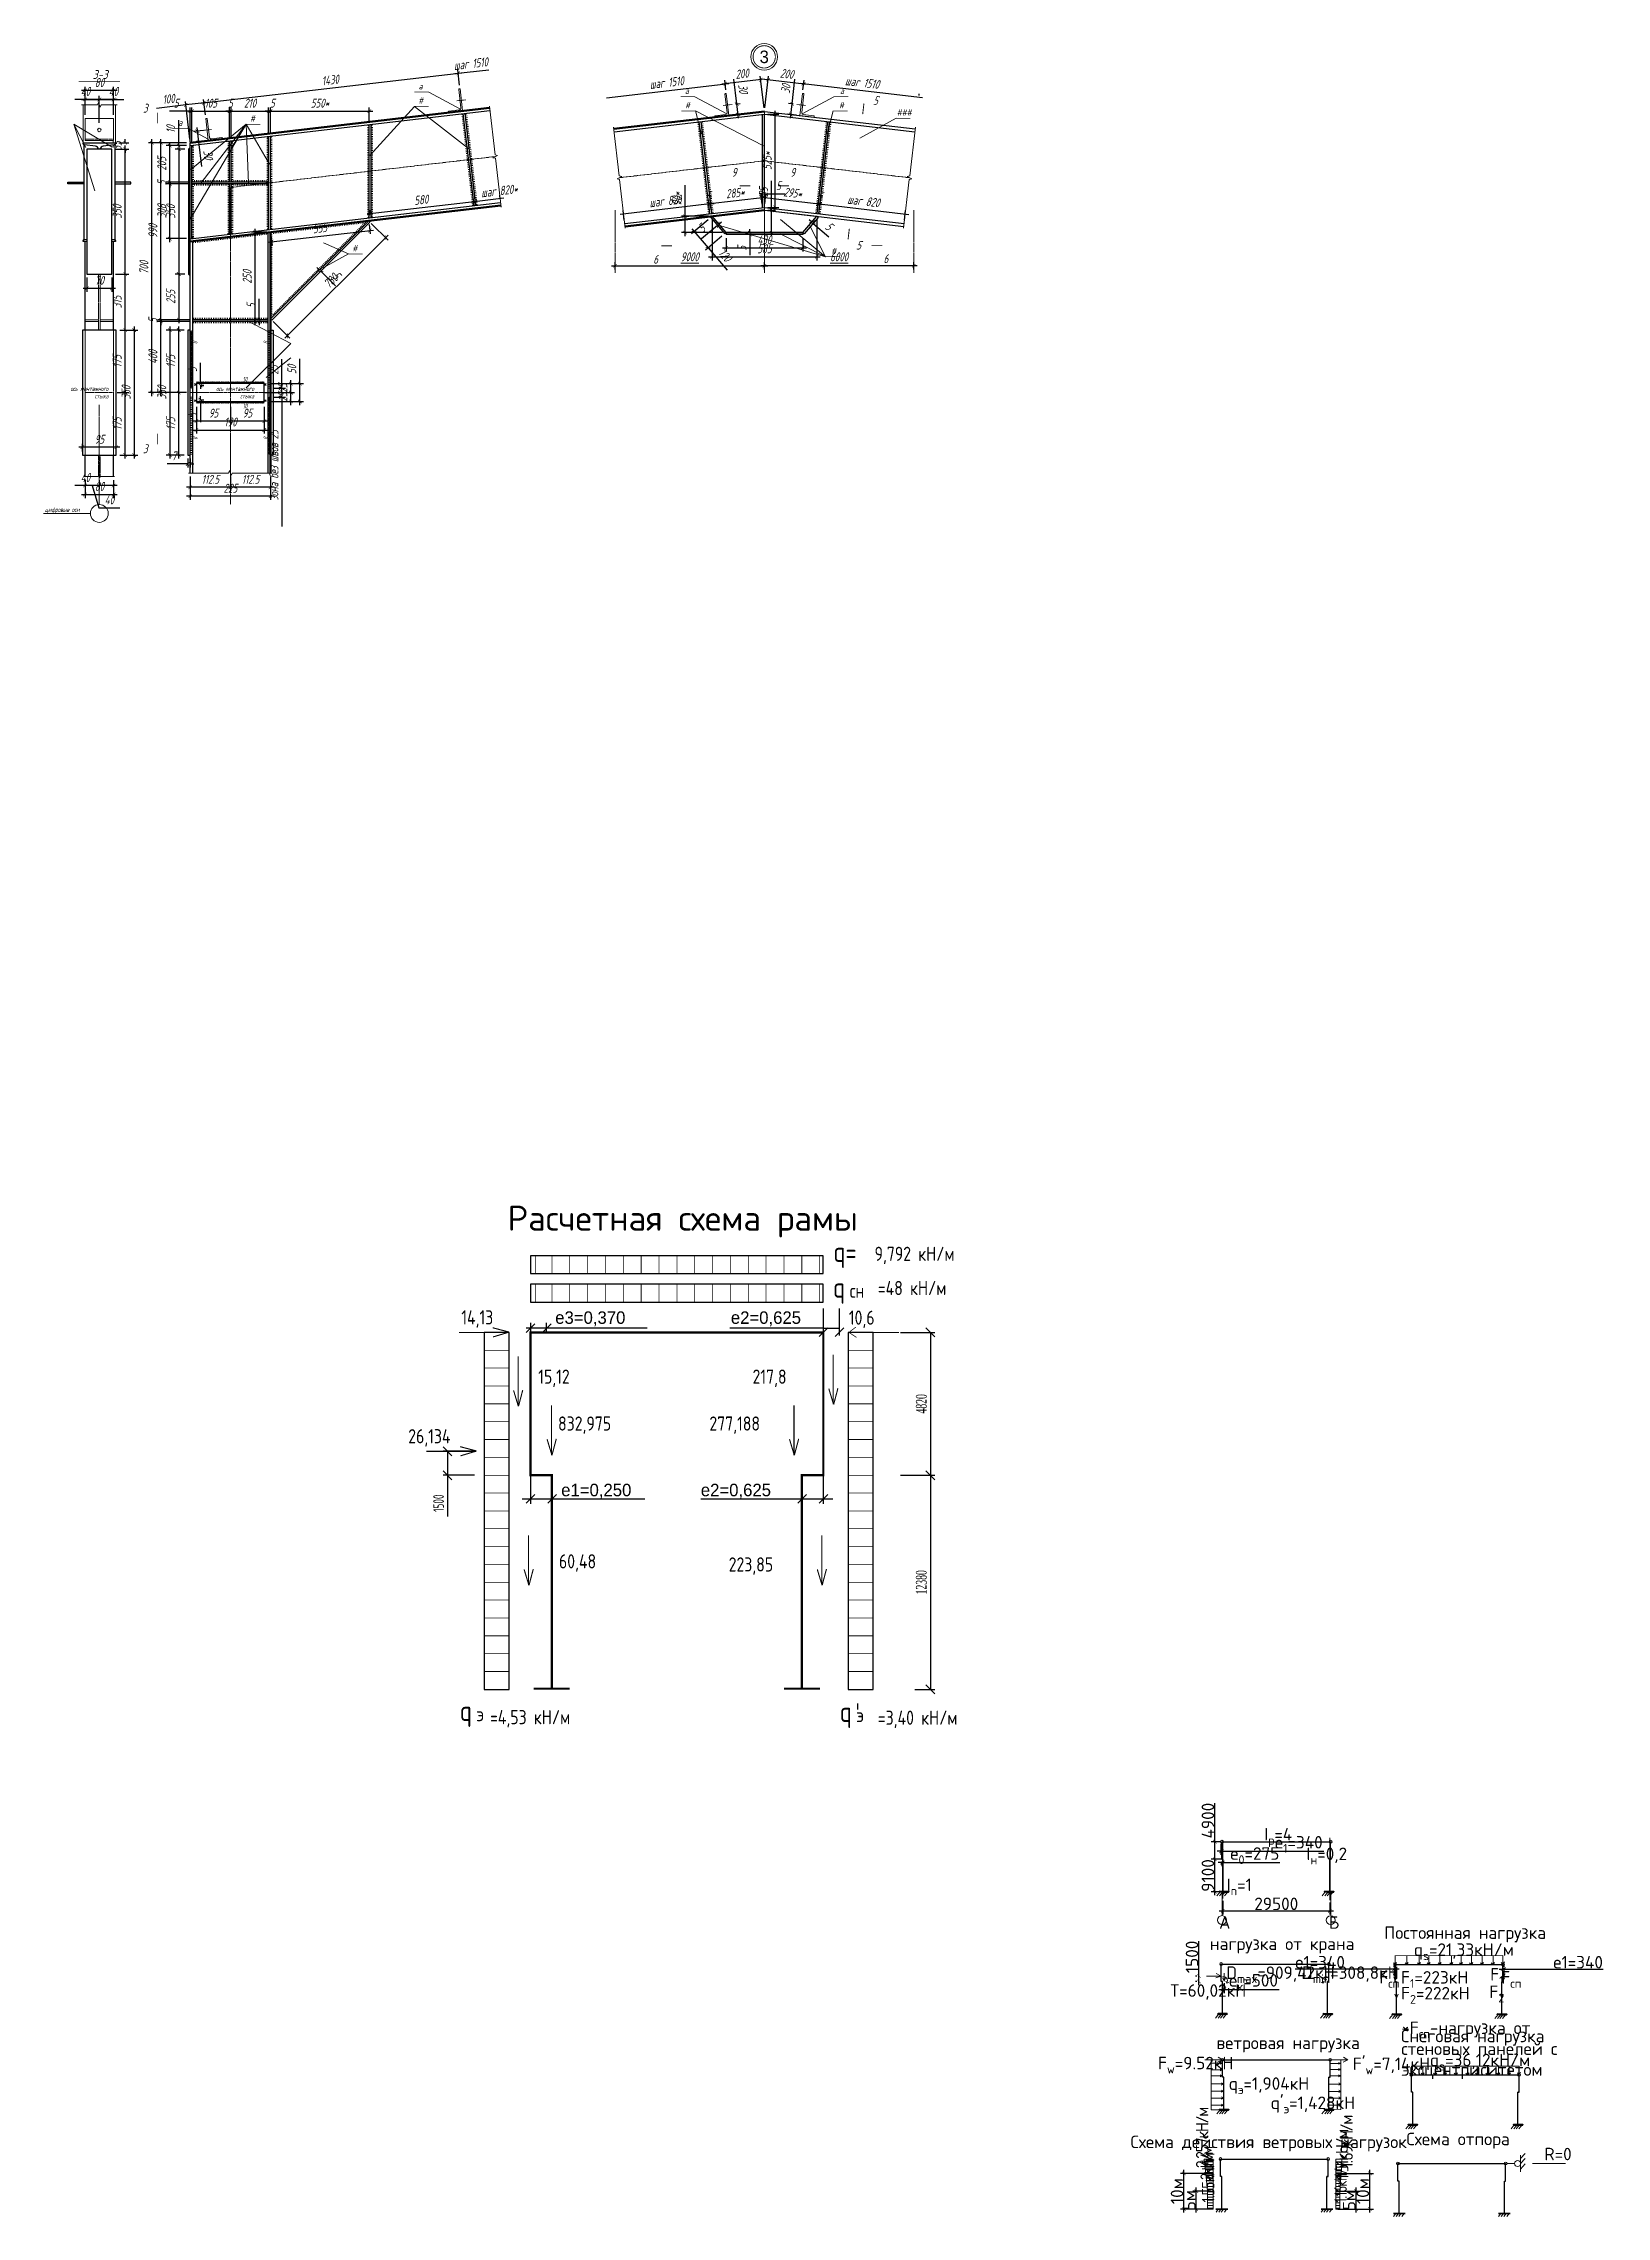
# Model space of a CAD drawing. Header units: millimetres. Extents: x -258606 to -95372, y 16759 to 83244.
# Drawn here: x -126544 to -126106, y 41747 to 42356 of the extents above; entities that cross this region are included whole.
import ezdxf
from ezdxf.enums import TextEntityAlignment as Align

# ---------------------------------------------------------------- set-up
doc = ezdxf.new("R2010")
doc.units = ezdxf.units.MM
doc.header["$LTSCALE"] = 0.5
for name, pattern in [('ACAD_ISO04W100', [30, 24, -3, 0, -3]), ('CENTRE', [1.7, 1.4, -0.1, 0.1, -0.1]), ('HIDDEN', [0.375, 0.25, -0.125])]:
    doc.linetypes.add(name, pattern=pattern)
for name, color, linetype, lineweight in [('NAD', 212, 'Continuous', 9), ('OS', 1, 'CENTRE', 9), ('PANEL', 152, 'Continuous', 9), ('RAZ', 5, 'Continuous', 9), ('ЛИНИИ_025', 7, 'Continuous', 25), ('ТОЛСТЫЕ', 1, 'Continuous', 50), ('ТОЛСТЫЕ3', 7, 'Continuous', 30), ('ТОНКИЕе', 7, 'Continuous', 5), ('ШовЗаводскойУгловойВидимый', 152, 'PSK_Weld_09', 9), ('ШовЗаводскойУгловойНевидимый', 152, 'PSK_Weld_11', 9), ('ШовМонтажныйУгловойНевидимый', 152, 'PSK_Weld_12', 9)]:
    doc.layers.add(name, color=color, linetype=linetype, lineweight=lineweight)
for name, color, linetype in [('оси', 7, 'ACAD_ISO04W100'), ('размеры', 7, 'Continuous'), ('текст', 7, 'Continuous')]:
    doc.layers.add(name, color=color, linetype=linetype)
doc.styles.add('style1', font='', dxfattribs={"oblique": 15, "height": 3.5})
doc.styles.add('UNIC', font='UNICW.SHX')
doc.styles.add('UNID', font='', dxfattribs={"width": 0.9, "oblique": 15})
doc.styles.add('ГОСТ', font='isocpeur.ttf', dxfattribs={"height": 10})
doc.styles.add('Наклонный', font='isocpeur.ttf', dxfattribs={"height": 3.5})
doc.styles.add('РАЗМЕРЫ_30', font='txt.shx', dxfattribs={"width": 0.6, "height": 3})
doc.styles.get('style1').set_extended_font_data('GOST type A')
doc.styles.get('UNID').set_extended_font_data('GOST type A')
doc.linetypes.add('PSK_Weld_09', pattern='A,1.499999,1e-06,[130,ltypeshp.shx,S=0.75,R=0,X=0,Y=0.75],0', length=1.5)
doc.linetypes.add('PSK_Weld_11', pattern='A,1.599999,1e-06,[130,ltypeshp.shx,S=0.75,R=0,X=-0.8,Y=0.75],0.8,[130,ltypeshp.shx,S=0.75,R=0,X=0,Y=0.75],0.8,-1.4,0.8,[130,ltypeshp.shx,S=0.75,R=0,X=0,Y=0.75],0.8,[130,ltypeshp.shx,S=0.75,R=0,X=0.8,Y=0.75],0', length=6.2)
doc.linetypes.add('PSK_Weld_12', pattern='A,0.399999,1e-06,[130,ltypeshp.shx,S=1.06,R=-45,X=0.75,Y=0.75],1.5,[130,ltypeshp.shx,S=1.06,R=45,X=-0.75,Y=0.75],0.4,-1.4,0.4,[130,ltypeshp.shx,S=1.06,R=-45,X=0.75,Y=0.75],1.5,[130,ltypeshp.shx,S=1.06,R=45,X=-0.75,Y=0.75],0', length=5.6)
doc.dimstyles.new('1.5', dxfattribs={"dimtxt": 1.5, "dimasz": 1, "dimexe": 1, "dimexo": 0.625, "dimgap": 0.2, "dimtad": 1, "dimdec": 0, "dimlfac": 100, "dimdsep": 46, "dimtxsty": 'ГОСТ', "dimblk1": 'ARCHTICK', "dimblk2": 'ARCHTICK', "dimsah": 1, "dimcen": 0, "dimdle": 1, "dimadec": 0, "dimazin": 0, "dimtfac": 0.75, "dimtdec": 0, "dimtmove": 0, "dimatfit": 3, "dimldrblk": 'ARCHTICK', "dimfxl": 1, "dimtolj": 1, "dimtzin": 0, "dimarcsym": 0})
doc.dimstyles.new('TICK10$0', dxfattribs={"dimtxt": 2.5, "dimasz": 1, "dimexe": 1, "dimexo": 1, "dimgap": 1, "dimtad": 3, "dimdec": 3, "dimlfac": 10, "dimzin": 9, "dimdsep": 46, "dimtxsty": 'UNID', "dimblk": 'ARCHTICK', "dimcen": 2, "dimdle": 1, "dimadec": 0, "dimazin": 0, "dimtfac": 1, "dimtdec": 3, "dimtofl": 0, "dimtmove": 0, "dimatfit": 3, "dimldrblk": 'OPEN30', "dimfxl": 1, "dimtvp": 1, "dimtolj": 1, "dimtzin": 9, "dimarcsym": 0})
doc.dimstyles.new('РАЗМЕРЫ_10', dxfattribs={"dimtxt": 3, "dimasz": 2.5, "dimexe": 1.25, "dimexo": 0.625, "dimgap": 1, "dimtad": 3, "dimdec": 1, "dimlfac": 10, "dimrnd": 1, "dimdsep": 46, "dimtxsty": 'РАЗМЕРЫ_30', "dimblk1": 'OBLIQUE', "dimblk2": 'OBLIQUE', "dimsah": 1, "dimcen": 2.5, "dimclrt": 256, "dimadec": 0, "dimazin": 0, "dimtfac": 1, "dimtdec": 1, "dimtmove": 0, "dimatfit": 3, "dimfxl": 1, "dimtolj": 1, "dimarcsym": 0})

msp = doc.modelspace()

# ---------------------------------------------------------------- texts
at = {"ltscale": 0.5}
for s, height, style, p in [('Расчетная схема рамы', 7, 'ГОСТ', (-126413.82861, 42023.25386)), ('q=', 5.67, 'style1', (-126322.58929, 42014.5186)), ('9,792 кН/м', 3.969, 'style1', (-126311.05786, 42014.78553)), ('q', 5.67, 'style1', (-126322.68929, 42004.5186)), ('сн', 3.969, 'style1', (-126318.00829, 42004.4316)), ('=48 кН/м', 3.969, 'style1', (-126310.1235, 42005.20619)), ('14,13', 3.969, 'style1', (-126426.7866, 41996.98883)), ('10,6', 3.969, 'style1', (-126318.24544, 41996.90841)), ('15,12', 3.969, 'style1', (-126405.23196, 41980.3676)), ('217,8', 3.969, 'style1', (-126345.22169, 41980.3676)), ('26,134', 3.969, 'style1', (-126441.64272, 41963.67415)), ('832,975', 3.969, 'style1', (-126399.68773, 41967.23146)), ('277,188', 3.969, 'style1', (-126357.30814, 41967.23146)), ('60,48', 3.969, 'style1', (-126399.44002, 41928.62731)), ('223,85', 3.969, 'style1', (-126351.90909, 41927.7549)), ('q', 5.67, 'style1', (-126427.20132, 41885.91009)), ('э', 3.969, 'style1', (-126422.52032, 41885.82309)), ('=4,53 кН/м', 3.969, 'style1', (-126418.7284, 41884.97138)), ('q', 5.67, 'style1', (-126320.81115, 41885.64201)), ('э', 3.969, 'style1', (-126316.13015, 41885.55501)), ('=3,40 кН/м', 3.969, 'style1', (-126310.12681, 41884.81053))]:
    msp.add_text(s, height=height, dxfattribs=dict(at, style=style)).set_placement(p)
at = {"layer": 'NAD', "color": 0, "ltscale": 0.068, "style": 'UNID', "oblique": 15, "width": 0.9}
for p in [(-126500.70926, 42271.64685), (-126480.91733, 42271.64685), (-126500.70926, 42244.83356), (-126480.91733, 42244.83356)]:
    msp.add_text('8', height=1.25, rotation=90, dxfattribs=at).set_placement(p)
for p in [(-126487.98833, 42261.1907), (-126487.98833, 42253.65304)]:
    msp.add_text('10', height=1.25, dxfattribs=at).set_placement(p)
at = {"layer": 'NAD', "color": 0, "style": 'UNID', "oblique": 15, "width": 0.9}
msp.add_text('цифровые оси', height=1.25, dxfattribs=at).set_placement((-126543.39678, 42224.62874))
at = {"layer": 'NAD', "color": 0, "char_height": 1.25, "width": 14.2156598, "attachment_point": 3, "style": 'UNID'}
for insert in [(-126525.61048, 42259.77474), (-126484.83252, 42259.7738)]:
    msp.add_mtext('ось монтажного\\Pстыка', dxfattribs=dict(at, insert=insert))
at = {"layer": 'текст', "linetype": 'Continuous', "ltscale": 20}
for s, p in [('е3=0,370', (-126400.48604, 41997.14739)), ('е2=0,625', (-126351.2973, 41997.14739)), ('е1=0,250', (-126398.80937, 41948.84311)), ('е2=0,625', (-126359.7057, 41948.84311))]:
    msp.add_text(s, height=3.5, dxfattribs=at).set_placement(p)
at = {"layer": 'ТОЛСТЫЕ', "color": 0, "char_height": 3.5, "attachment_point": 1, "style": 'Наклонный'}
for s, width, insert in [('Постоянная нагрузка', 55.9731547, (-126168.33093, 41828.32038)), (' нагрузка от крана', 55.9731547, (-126219.36769, 41825.20711)), ('Снеговая нагрузка', 55.9731547, (-126163.62199, 41799.36417)), (' ветровая нагрузка ', 81.2395818, (-126217.54794, 41797.45289)), (' Схема действия ветровых нагрузок', 81.2395818, (-126241.59028, 41769.71003)), ('Схема отпора', 81.2395818, (-126162.09647, 41770.51854))]:
    msp.add_mtext_dynamic_manual_height_columns(s, width=width, gutter_width=35, heights=[0], dxfattribs=dict(at, insert=insert))
at = {"layer": 'ТОНКИЕе', "color": 0, "lineweight": 0, "char_height": 3.5, "attachment_point": 1, "style": 'Наклонный'}
for s, width, insert in [('\\A1;{\\Q0;I\\H0.7x;\\S^ р;\\H1.42857x;=4}', 4.5649161, (-126201.93685, 41855.92233)), ('\\A1;{\\Q0;I\\H0.7x;\\S^ н;\\H1.42857x;=0,2}', 4.5649161, (-126190.10309, 41850.41556)), ('\\A1;{\\Q0;I\\H0.7x;\\S^ n;\\H1.42857x;=1}', 4.5649161, (-126212.41902, 41841.74514)), ('{\\Q0;А}', 0.6552784, (-126214.55808, 41831.17106)), ('{\\Q0;Б}', 0.6552784, (-126183.79219, 41831.15469))]:
    msp.add_mtext_dynamic_manual_height_columns(s, width=width, gutter_width=35, heights=[0], dxfattribs=dict(at, insert=insert))
at = {"layer": 'ТОНКИЕе', "color": 0, "char_height": 3.5, "style": 'Наклонный'}
for s, width, insert, attachment_point in [('\\A1;q{\\H0.7x;\\S^ s;}=21,33кН/м', 2.0433332, (-126160.06264, 41823.57827), 1), ('\\A1;D{\\H0.7x;\\S^ max;}=909,42кН', 2.0433332, (-126212.57097, 41817.11347), 1), ('\\A1;D{\\H0.7x;\\S^ min;}=308,8кН', 2.0433332, (-126191.34402, 41817.11725), 1), ('\\A1;F{\\H0.7x;\\S^ сп;}', 2.0433332, (-126169.71361, 41815.79999), 1), ('\\A1;F{\\H0.7x;\\S^ 1;}=223кН', 2.0433332, (-126163.61731, 41815.79999), 1), ('\\A1;F{\\H0.7x;\\S^ 1;}', 2.0433332, (-126138.65189, 41816.63197), 1), ('\\A1;F{\\H0.7x;\\S^ сп;}', 2.0433332, (-126129.89773, 41815.79999), 3), ('\\A1;Т=60,02кН', 2.0433332, (-126228.23117, 41812.10741), 1), ('\\A1;F{\\H0.7x;\\S^ 2;}=222кН', 2.0433332, (-126163.61731, 41811.36173), 1), ('\\A1;F{\\H0.7x;\\S^ 2;}', 2.0433332, (-126138.89768, 41811.72389), 1), ('\\A1;*F{\\H0.7x;\\S^ сп;}-нагрузка от стеновых панелей с эксцентриситетом', 47.008819, (-126163.54035, 41801.66941), 1), ('\\A1;F{\\H0.7x;\\S^ w;}=9.52кН', 2.0433332, (-126231.6786, 41791.79511), 1), ("\\A1;F'{\\H0.7x;\\S^ w;}=7,14кН", 2.0433332, (-126177.12191, 41791.56739), 1), ('\\A1;q{\\H0.7x;\\S^ s;}=36,12кН/м', 2.0433332, (-126155.54711, 41792.64078), 1), ('\\A1;q{\\H0.7x;\\S^ э;}=1,904кН', 2.0433332, (-126211.88781, 41786.04702), 1), ("\\A1;q'{\\H0.7x;\\S^ э;}=1,428кН", 2.0433332, (-126200.1491, 41780.66113), 1), ('\\A1;R=0', 9.7344741, (-126123.48448, 41766.30242), 1)]:
    msp.add_mtext_dynamic_manual_height_columns(s, width=width, gutter_width=35, heights=[0], dxfattribs=dict(at, insert=insert, attachment_point=attachment_point))
at = {"layer": 'ТОНКИЕе', "color": 0, "lineweight": 0, "char_height": 3.5, "rotation": 90, "style": 'Наклонный'}
for s, width, insert, attachment_point in [('\\pxt1;{\\W0.9;\\T0.85;2.257кН/м}', 2.9083243, (-126221.04424, 41760.60765), 1), ('\\pxt1;{\\W0.9;\\T0.85;1.69кН/м}', 2.9083243, (-126177.12049, 41760.60765), 7), ('{\\W0.8;\\T0.8;2кН/м}', 2.9083243, (-126219.79782, 41757.28729), 1), ('{\\W0.9;\\T0.8;1.51кН/м}', 2.9083243, (-126178.36691, 41757.28729), 7), ('{\\W0.8;\\T0.9;1.55кН/м}', 5.1550104, (-126219.37939, 41750.99381), 1), ('{\\W0.7;\\T0.9;1.16кН/м}', 2.9083243, (-126178.78534, 41750.99381), 7)]:
    msp.add_mtext_dynamic_manual_height_columns(s, width=width, gutter_width=35, heights=[0], dxfattribs=dict(at, insert=insert, attachment_point=attachment_point))

# ---------------------------------------------------------------- blocks, each defined once
blk = doc.blocks.new('_ArchTick')
at = {"color": 0, "linetype": 'ByBlock', "const_width": 0.15}
blk.add_lwpolyline([(-0.5, -0.5), (0.5, 0.5)], dxfattribs=at)
blk = doc.blocks.new('*D1229')
at = {"layer": 'Defpoints', "color": 0, "transparency": 16777216}
for p in [(-126341.9, 42293.61), (-126341.9, 42291.57), (-126300.08, 42291.57)]:
    blk.add_point(p, dxfattribs=at)
at = {"layer": 'RAZ', "color": 0, "lineweight": -2, "transparency": 16777216}
for p, q in [((-126299.08, 42293.61), (-126342.9, 42293.61)), ((-126341.9, 42292.57), (-126341.9, 42294.61)), ((-126300.08, 42292.57), (-126300.08, 42294.61))]:
    blk.add_line(p, q, dxfattribs=at)
at = {"layer": 'RAZ', "color": 0, "lineweight": -2, "transparency": 16777216, "rotation": 180}
blk.add_blockref('_ArchTick', (-126341.9, 42293.61), dxfattribs=at)
at = {"layer": 'RAZ', "color": 0, "lineweight": -2, "transparency": 16777216}
blk.add_blockref('_ArchTick', (-126300.08, 42293.61), dxfattribs=at)
at = {"layer": 'RAZ', "color": 0, "transparency": 16777216, "insert": (-126320.99, 42296.11), "char_height": 2.5, "attachment_point": 5, "style": 'UNID'}
blk.add_mtext('\\A1;{\\L6000}', dxfattribs=at)
blk = doc.blocks.new('_Open30')
at = {"color": 0, "linetype": 'ByBlock', "lineweight": -2}
for p, q in [((-1, 0.27), (0, 0)), ((0, 0), (-1, -0.27)), ((0, 0), (-1, 0))]:
    blk.add_line(p, q, dxfattribs=at)
blk = doc.blocks.new('*D1192')
at = {"layer": 'Defpoints', "color": 0, "transparency": 16777216}
for p in [(-126491.46, 42235.52), (-126480.21, 42235.52), (-126491.46, 42231.52)]:
    blk.add_point(p, dxfattribs=at)
at = {"layer": 'RAZ', "color": 0, "lineweight": -2, "transparency": 16777216}
for p, q in [((-126479.21, 42231.52), (-126492.46, 42231.52)), ((-126491.46, 42234.52), (-126491.46, 42230.52)), ((-126480.21, 42234.52), (-126480.21, 42230.52))]:
    blk.add_line(p, q, dxfattribs=at)
at = {"layer": 'RAZ', "color": 0, "lineweight": -2, "transparency": 16777216, "rotation": 180}
blk.add_blockref('_ArchTick', (-126491.46, 42231.52), dxfattribs=at)
at = {"layer": 'RAZ', "color": 0, "lineweight": -2, "transparency": 16777216}
blk.add_blockref('_ArchTick', (-126480.21, 42231.52), dxfattribs=at)
at = {"layer": 'RAZ', "color": 0, "transparency": 16777216, "insert": (-126485.83, 42233.77), "char_height": 2.5, "attachment_point": 5, "style": 'UNID'}
blk.add_mtext('\\A1;112.5', dxfattribs=at)
blk = doc.blocks.new('*D1193')
at = {"layer": 'Defpoints', "color": 0, "transparency": 16777216}
for p in [(-126502.71, 42235.52), (-126491.46, 42235.52), (-126502.71, 42231.52)]:
    blk.add_point(p, dxfattribs=at)
at = {"layer": 'RAZ', "color": 0, "lineweight": -2, "transparency": 16777216}
for p, q in [((-126490.46, 42231.52), (-126503.71, 42231.52)), ((-126502.71, 42234.52), (-126502.71, 42230.52)), ((-126491.46, 42234.52), (-126491.46, 42230.52))]:
    blk.add_line(p, q, dxfattribs=at)
at = {"layer": 'RAZ', "color": 0, "lineweight": -2, "transparency": 16777216, "rotation": 180}
blk.add_blockref('_ArchTick', (-126502.71, 42231.52), dxfattribs=at)
at = {"layer": 'RAZ', "color": 0, "lineweight": -2, "transparency": 16777216}
blk.add_blockref('_ArchTick', (-126491.46, 42231.52), dxfattribs=at)
at = {"layer": 'RAZ', "color": 0, "transparency": 16777216, "insert": (-126497.08, 42233.77), "char_height": 2.5, "attachment_point": 5, "style": 'UNID'}
blk.add_mtext('\\A1;112.5', dxfattribs=at)
blk = doc.blocks.new('*D1194')
at = {"layer": 'Defpoints', "color": 0, "transparency": 16777216}
for p in [(-126502.71, 42235.52), (-126480.21, 42235.52), (-126502.71, 42229.02)]:
    blk.add_point(p, dxfattribs=at)
at = {"layer": 'RAZ', "color": 0, "lineweight": -2, "transparency": 16777216}
for p, q in [((-126502.71, 42234.52), (-126502.71, 42228.02)), ((-126480.21, 42234.52), (-126480.21, 42228.02)), ((-126479.21, 42229.02), (-126503.71, 42229.02))]:
    blk.add_line(p, q, dxfattribs=at)
at = {"layer": 'RAZ', "color": 0, "lineweight": -2, "transparency": 16777216, "rotation": 180}
blk.add_blockref('_ArchTick', (-126502.71, 42229.02), dxfattribs=at)
at = {"layer": 'RAZ', "color": 0, "lineweight": -2, "transparency": 16777216}
blk.add_blockref('_ArchTick', (-126480.21, 42229.02), dxfattribs=at)
at = {"layer": 'RAZ', "color": 0, "transparency": 16777216, "insert": (-126491.46, 42231.27), "char_height": 2.5, "attachment_point": 5, "style": 'UNID'}
blk.add_mtext('\\A1;225', dxfattribs=at)
blk = doc.blocks.new('*D1195')
at = {"layer": 'Defpoints', "color": 0, "transparency": 16777216}
for p in [(-126491.46, 42255.07), (-126481.96, 42255.07), (-126491.46, 42250.07)]:
    blk.add_point(p, dxfattribs=at)
at = {"layer": 'RAZ', "color": 0, "lineweight": -2, "transparency": 16777216}
for p, q in [((-126491.46, 42254.07), (-126491.46, 42249.07)), ((-126481.96, 42254.07), (-126481.96, 42249.07)), ((-126480.96, 42250.07), (-126492.46, 42250.07))]:
    blk.add_line(p, q, dxfattribs=at)
at = {"layer": 'RAZ', "color": 0, "lineweight": -2, "transparency": 16777216, "rotation": 180}
blk.add_blockref('_ArchTick', (-126491.46, 42250.07), dxfattribs=at)
at = {"layer": 'RAZ', "color": 0, "lineweight": -2, "transparency": 16777216}
blk.add_blockref('_ArchTick', (-126481.96, 42250.07), dxfattribs=at)
at = {"layer": 'RAZ', "color": 0, "transparency": 16777216, "insert": (-126486.71, 42252.32), "char_height": 2.5, "attachment_point": 5, "style": 'UNID'}
blk.add_mtext('\\A1;95', dxfattribs=at)
blk = doc.blocks.new('*D1196')
at = {"layer": 'Defpoints', "color": 0, "transparency": 16777216}
for p in [(-126500.96, 42255.07), (-126491.46, 42255.07), (-126500.96, 42250.07)]:
    blk.add_point(p, dxfattribs=at)
at = {"layer": 'RAZ', "color": 0, "lineweight": -2, "transparency": 16777216}
for p, q in [((-126500.96, 42254.07), (-126500.96, 42249.07)), ((-126491.46, 42254.07), (-126491.46, 42249.07)), ((-126490.46, 42250.07), (-126501.96, 42250.07))]:
    blk.add_line(p, q, dxfattribs=at)
at = {"layer": 'RAZ', "color": 0, "lineweight": -2, "transparency": 16777216, "rotation": 180}
blk.add_blockref('_ArchTick', (-126500.96, 42250.07), dxfattribs=at)
at = {"layer": 'RAZ', "color": 0, "lineweight": -2, "transparency": 16777216}
blk.add_blockref('_ArchTick', (-126491.46, 42250.07), dxfattribs=at)
at = {"layer": 'RAZ', "color": 0, "transparency": 16777216, "insert": (-126496.21, 42252.32), "char_height": 2.5, "attachment_point": 5, "style": 'UNID'}
blk.add_mtext('\\A1;95', dxfattribs=at)
blk = doc.blocks.new('*D1197')
at = {"layer": 'Defpoints', "color": 0, "transparency": 16777216}
for p in [(-126500.96, 42255.07), (-126481.96, 42255.07), (-126481.96, 42247.57)]:
    blk.add_point(p, dxfattribs=at)
at = {"layer": 'RAZ', "color": 0, "lineweight": -2, "transparency": 16777216}
for p, q in [((-126500.96, 42254.07), (-126500.96, 42246.57)), ((-126481.96, 42254.07), (-126481.96, 42246.57)), ((-126501.96, 42247.57), (-126480.96, 42247.57))]:
    blk.add_line(p, q, dxfattribs=at)
at = {"layer": 'RAZ', "color": 0, "lineweight": -2, "transparency": 16777216, "rotation": 180}
blk.add_blockref('_ArchTick', (-126500.96, 42247.57), dxfattribs=at)
at = {"layer": 'RAZ', "color": 0, "lineweight": -2, "transparency": 16777216}
blk.add_blockref('_ArchTick', (-126481.96, 42247.57), dxfattribs=at)
at = {"layer": 'RAZ', "color": 0, "transparency": 16777216, "insert": (-126491.46, 42249.82), "char_height": 2.5, "attachment_point": 5, "style": 'UNID'}
blk.add_mtext('\\A1;190', dxfattribs=at)
blk = doc.blocks.new('*D1198')
at = {"layer": 'Defpoints', "color": 0, "transparency": 16777216}
for p in [(-126503.41, 42240.57), (-126503.41, 42238.07), (-126502.71, 42240.57)]:
    blk.add_point(p, dxfattribs=at)
at = {"layer": 'RAZ', "color": 0, "lineweight": -2, "transparency": 16777216}
for p, q in [((-126503.41, 42238.07), (-126509.15, 42238.07)), ((-126503.41, 42239.57), (-126503.41, 42237.07)), ((-126502.71, 42239.57), (-126502.71, 42237.07)), ((-126502.71, 42238.07), (-126501.71, 42238.07))]:
    blk.add_line(p, q, dxfattribs=at)
blk.add_blockref('_ArchTick', (-126503.41, 42238.07), dxfattribs=at)
at = {"layer": 'RAZ', "color": 0, "lineweight": -2, "transparency": 16777216, "rotation": 180}
blk.add_blockref('_ArchTick', (-126502.71, 42238.07), dxfattribs=at)
at = {"layer": 'RAZ', "color": 0, "transparency": 16777216, "insert": (-126507.28, 42240.32), "char_height": 2.5, "attachment_point": 5, "style": 'UNID'}
blk.add_mtext('\\A1;7', dxfattribs=at)
blk = doc.blocks.new('*D1200')
at = {"layer": 'Defpoints', "color": 0, "transparency": 16777216}
for p in [(-126505.91, 42258.07), (-126502.71, 42258.07), (-126503.41, 42240.57)]:
    blk.add_point(p, dxfattribs=at)
at = {"layer": 'RAZ', "color": 0, "lineweight": -2, "transparency": 16777216}
for p, q in [((-126503.71, 42258.07), (-126506.91, 42258.07)), ((-126505.91, 42239.57), (-126505.91, 42259.07)), ((-126504.41, 42240.57), (-126506.91, 42240.57))]:
    blk.add_line(p, q, dxfattribs=at)
for p, rotation in [((-126505.91, 42258.07), 90), ((-126505.91, 42240.57), 270)]:
    blk.add_blockref('_ArchTick', p, dxfattribs=dict(at, rotation=rotation))
at = {"layer": 'RAZ', "color": 0, "transparency": 16777216, "insert": (-126508.16, 42249.32), "char_height": 2.5, "attachment_point": 5, "rotation": 90, "style": 'UNID'}
blk.add_mtext('\\A1;175', dxfattribs=at)
blk = doc.blocks.new('*D1201')
at = {"layer": 'Defpoints', "color": 0, "transparency": 16777216}
for p in [(-126505.91, 42275.57), (-126503.41, 42275.57), (-126502.71, 42258.07)]:
    blk.add_point(p, dxfattribs=at)
at = {"layer": 'RAZ', "color": 0, "lineweight": -2, "transparency": 16777216}
for p, q in [((-126504.41, 42275.57), (-126506.91, 42275.57)), ((-126505.91, 42257.07), (-126505.91, 42276.57)), ((-126503.71, 42258.07), (-126506.91, 42258.07))]:
    blk.add_line(p, q, dxfattribs=at)
for p, rotation in [((-126505.91, 42275.57), 90), ((-126505.91, 42258.07), 270)]:
    blk.add_blockref('_ArchTick', p, dxfattribs=dict(at, rotation=rotation))
at = {"layer": 'RAZ', "color": 0, "transparency": 16777216, "insert": (-126508.16, 42266.82), "char_height": 2.5, "attachment_point": 5, "rotation": 90, "style": 'UNID'}
blk.add_mtext('\\A1;175', dxfattribs=at)
blk = doc.blocks.new('*D1202')
at = {"layer": 'Defpoints', "color": 0, "transparency": 16777216}
for p in [(-126503.41, 42275.57), (-126508.41, 42240.57), (-126503.41, 42240.57)]:
    blk.add_point(p, dxfattribs=at)
at = {"layer": 'RAZ', "color": 0, "lineweight": -2, "transparency": 16777216}
for p, q in [((-126504.41, 42275.57), (-126509.41, 42275.57)), ((-126508.41, 42276.57), (-126508.41, 42239.57)), ((-126504.41, 42240.57), (-126509.41, 42240.57))]:
    blk.add_line(p, q, dxfattribs=at)
for p, rotation in [((-126508.41, 42275.57), 90), ((-126508.41, 42240.57), 270)]:
    blk.add_blockref('_ArchTick', p, dxfattribs=dict(at, rotation=rotation))
at = {"layer": 'RAZ', "color": 0, "transparency": 16777216, "insert": (-126510.66, 42258.07), "char_height": 2.5, "attachment_point": 5, "rotation": 90, "style": 'UNID'}
blk.add_mtext('\\A1;350', dxfattribs=at)
blk = doc.blocks.new('*D1203')
at = {"layer": 'Defpoints', "color": 0, "transparency": 16777216}
for p in [(-126513.41, 42328.07), (-126502.71, 42328.07), (-126502.71, 42258.07)]:
    blk.add_point(p, dxfattribs=at)
at = {"layer": 'RAZ', "color": 0, "lineweight": -2, "transparency": 16777216}
for p, q in [((-126503.71, 42328.07), (-126514.41, 42328.07)), ((-126513.41, 42257.07), (-126513.41, 42329.07)), ((-126503.71, 42258.07), (-126514.41, 42258.07))]:
    blk.add_line(p, q, dxfattribs=at)
for p, rotation in [((-126513.41, 42328.07), 90), ((-126513.41, 42258.07), 270)]:
    blk.add_blockref('_ArchTick', p, dxfattribs=dict(at, rotation=rotation))
at = {"layer": 'RAZ', "color": 0, "transparency": 16777216, "insert": (-126515.66, 42293.07), "char_height": 2.5, "attachment_point": 5, "rotation": 90, "style": 'UNID'}
blk.add_mtext('\\A1;700', dxfattribs=at)
blk = doc.blocks.new('*D1204')
at = {"layer": 'Defpoints', "color": 0, "transparency": 16777216}
for p in [(-126481.46, 42255.57), (-126480.21, 42258.07), (-126474.51, 42258.07)]:
    blk.add_point(p, dxfattribs=at)
at = {"layer": 'RAZ', "color": 0, "lineweight": -2, "transparency": 16777216}
for p, q in [((-126480.46, 42255.57), (-126473.51, 42255.57)), ((-126479.21, 42258.07), (-126473.51, 42258.07)), ((-126474.51, 42254.57), (-126474.51, 42259.07))]:
    blk.add_line(p, q, dxfattribs=at)
for p, rotation in [((-126474.51, 42258.07), 90), ((-126474.51, 42255.57), 270)]:
    blk.add_blockref('_ArchTick', p, dxfattribs=dict(at, rotation=rotation))
at = {"layer": 'RAZ', "color": 0, "transparency": 16777216, "insert": (-126476.76, 42256.82), "char_height": 2.5, "attachment_point": 5, "rotation": 90, "style": 'UNID'}
blk.add_mtext('\\A1;25', dxfattribs=at)
blk = doc.blocks.new('*D1205')
at = {"layer": 'Defpoints', "color": 0, "transparency": 16777216}
for p in [(-126481.46, 42260.57), (-126474.51, 42260.57), (-126480.21, 42258.07)]:
    blk.add_point(p, dxfattribs=at)
at = {"layer": 'RAZ', "color": 0, "lineweight": -2, "transparency": 16777216}
for p, q in [((-126480.46, 42260.57), (-126473.51, 42260.57)), ((-126474.51, 42257.07), (-126474.51, 42261.57)), ((-126479.21, 42258.07), (-126473.51, 42258.07))]:
    blk.add_line(p, q, dxfattribs=at)
for p, rotation in [((-126474.51, 42260.57), 90), ((-126474.51, 42258.07), 270)]:
    blk.add_blockref('_ArchTick', p, dxfattribs=dict(at, rotation=rotation))
at = {"layer": 'RAZ', "color": 0, "transparency": 16777216, "insert": (-126476.76, 42259.32), "char_height": 2.5, "attachment_point": 5, "rotation": 90, "style": 'UNID'}
blk.add_mtext('\\A1;25', dxfattribs=at)
blk = doc.blocks.new('*D1206')
at = {"layer": 'Defpoints', "color": 0, "transparency": 16777216}
for p in [(-126481.46, 42260.57), (-126472.01, 42260.57), (-126481.46, 42255.57)]:
    blk.add_point(p, dxfattribs=at)
at = {"layer": 'RAZ', "color": 0, "lineweight": -2, "transparency": 16777216}
for p, q in [((-126472.01, 42260.57), (-126472.01, 42267.52)), ((-126480.46, 42260.57), (-126471.01, 42260.57)), ((-126472.01, 42254.57), (-126472.01, 42260.57)), ((-126480.46, 42255.57), (-126471.01, 42255.57))]:
    blk.add_line(p, q, dxfattribs=at)
for p, rotation in [((-126472.01, 42260.57), 90), ((-126472.01, 42255.57), 270)]:
    blk.add_blockref('_ArchTick', p, dxfattribs=dict(at, rotation=rotation))
at = {"layer": 'RAZ', "color": 0, "transparency": 16777216, "insert": (-126474.26, 42264.55), "char_height": 2.5, "attachment_point": 5, "rotation": 90, "style": 'UNID'}
blk.add_mtext('\\A1;50', dxfattribs=at)
blk = doc.blocks.new('*D1207')
at = {"layer": 'Defpoints', "color": 0, "transparency": 16777216}
for p in [(-126484.5, 42302.98), (-126480.21, 42302.98), (-126480.89, 42277.98)]:
    blk.add_point(p, dxfattribs=at)
at = {"layer": 'RAZ', "color": 0, "lineweight": -2, "transparency": 16777216}
for p, q in [((-126481.21, 42302.98), (-126485.5, 42302.98)), ((-126484.5, 42276.98), (-126484.5, 42303.98)), ((-126481.89, 42277.98), (-126485.5, 42277.98))]:
    blk.add_line(p, q, dxfattribs=at)
for p, rotation in [((-126484.5, 42302.98), 90), ((-126484.5, 42277.98), 270)]:
    blk.add_blockref('_ArchTick', p, dxfattribs=dict(at, rotation=rotation))
at = {"layer": 'RAZ', "color": 0, "transparency": 16777216, "insert": (-126486.75, 42290.48), "char_height": 2.5, "attachment_point": 5, "rotation": 90, "style": 'UNID'}
blk.add_mtext('\\A1;250', dxfattribs=at)
blk = doc.blocks.new('*D1208')
at = {"layer": 'Defpoints', "color": 0, "transparency": 16777216}
for p in [(-126483.43, 42278.48), (-126480.89, 42278.48), (-126480.89, 42277.98)]:
    blk.add_point(p, dxfattribs=at)
at = {"layer": 'RAZ', "color": 0, "lineweight": -2, "transparency": 16777216}
for p, q in [((-126483.43, 42278.48), (-126483.43, 42284.31)), ((-126481.89, 42278.48), (-126484.43, 42278.48)), ((-126481.89, 42277.98), (-126484.43, 42277.98)), ((-126483.43, 42277.98), (-126483.43, 42276.98))]:
    blk.add_line(p, q, dxfattribs=at)
for p, rotation in [((-126483.43, 42278.48), 270), ((-126483.43, 42277.98), 90)]:
    blk.add_blockref('_ArchTick', p, dxfattribs=dict(at, rotation=rotation))
at = {"layer": 'RAZ', "color": 0, "transparency": 16777216, "insert": (-126485.68, 42282.39), "char_height": 2.5, "attachment_point": 5, "rotation": 90, "style": 'UNID'}
blk.add_mtext('\\A1;5', dxfattribs=at)
blk = doc.blocks.new('*D1209')
at = {"layer": 'Defpoints', "color": 0, "transparency": 16777216}
for p in [(-126466.46, 42292.44), (-126466.14, 42292.05), (-126466.11, 42292.09)]:
    blk.add_point(p, dxfattribs=at)
at = {"layer": 'RAZ', "color": 0, "lineweight": -2, "transparency": 16777216}
for p, q in [((-126466.5, 42292.4), (-126467.21, 42293.11)), ((-126467.17, 42291.73), (-126467.21, 42291.7)), ((-126466.81, 42291.38), (-126466.85, 42291.34)), ((-126466.14, 42292.05), (-126462.02, 42287.93))]:
    blk.add_line(p, q, dxfattribs=at)
for p, rotation in [((-126466.5, 42292.4), 315.0000000005895), ((-126466.14, 42292.05), 135.0000000005895)]:
    blk.add_blockref('_ArchTick', p, dxfattribs=dict(at, rotation=rotation))
at = {"layer": 'RAZ', "color": 0, "transparency": 16777216, "insert": (-126461.79, 42290.87), "char_height": 2.5, "attachment_point": 5, "rotation": 315, "style": 'UNID'}
blk.add_mtext('\\A1;5', dxfattribs=at)
blk = doc.blocks.new('*D1210')
at = {"layer": 'Defpoints', "color": 0, "transparency": 16777216}
for p in [(-126480.21, 42302.98), (-126452.71, 42306.19), (-126452.4, 42303.5)]:
    blk.add_point(p, dxfattribs=at)
at = {"layer": 'RAZ', "color": 0, "lineweight": -2, "transparency": 16777216}
for p, q in [((-126480.89, 42300.17), (-126451.41, 42303.61)), ((-126452.6, 42305.2), (-126452.28, 42302.5)), ((-126480.09, 42301.99), (-126479.78, 42299.29))]:
    blk.add_line(p, q, dxfattribs=at)
for p, rotation in [((-126452.4, 42303.5), 6.658411623757618), ((-126479.89, 42300.29), 186.6584116237576)]:
    blk.add_blockref('_ArchTick', p, dxfattribs=dict(at, rotation=rotation))
at = {"layer": 'RAZ', "color": 0, "transparency": 16777216, "insert": (-126466.41, 42304.13), "char_height": 2.5, "attachment_point": 5, "rotation": 6.65841, "style": 'UNID'}
blk.add_mtext('\\A1;555', dxfattribs=at)
blk = doc.blocks.new('*D1211')
at = {"layer": 'Defpoints', "color": 0, "transparency": 16777216}
for p in [(-126452.71, 42306.19), (-126448.02, 42301.49), (-126480.21, 42278.69)]:
    blk.add_point(p, dxfattribs=at)
at = {"layer": 'RAZ', "color": 0, "lineweight": -2, "transparency": 16777216}
for p, q in [((-126452.01, 42305.48), (-126447.31, 42300.79)), ((-126476.22, 42273.29), (-126447.31, 42302.2)), ((-126479.5, 42277.99), (-126474.81, 42273.29))]:
    blk.add_line(p, q, dxfattribs=at)
for p, rotation in [((-126448.02, 42301.49), 44.99999999996967), ((-126475.51, 42274), 224.9999999999697)]:
    blk.add_blockref('_ArchTick', p, dxfattribs=dict(at, rotation=rotation))
at = {"layer": 'RAZ', "color": 0, "transparency": 16777216, "insert": (-126463.36, 42289.34), "char_height": 2.5, "attachment_point": 5, "rotation": 45, "style": 'UNID'}
blk.add_mtext('\\A1;780', dxfattribs=at)
blk = doc.blocks.new('*D1212')
at = {"layer": 'Defpoints', "color": 0, "transparency": 16777216}
for p in [(-126502.21, 42336.9), (-126502.71, 42327.27), (-126502.21, 42327.33)]:
    blk.add_point(p, dxfattribs=at)
at = {"layer": 'RAZ', "color": 0, "lineweight": -2, "transparency": 16777216}
for p, q in [((-126502.71, 42336.9), (-126508.54, 42336.9)), ((-126502.71, 42328.27), (-126502.71, 42337.9)), ((-126502.21, 42328.33), (-126502.21, 42337.9)), ((-126502.21, 42336.9), (-126501.21, 42336.9))]:
    blk.add_line(p, q, dxfattribs=at)
blk.add_blockref('_ArchTick', (-126502.71, 42336.9), dxfattribs=at)
at = {"layer": 'RAZ', "color": 0, "lineweight": -2, "transparency": 16777216, "rotation": 180}
blk.add_blockref('_ArchTick', (-126502.21, 42336.9), dxfattribs=at)
at = {"layer": 'RAZ', "color": 0, "transparency": 16777216, "insert": (-126506.62, 42339.15), "char_height": 2.5, "attachment_point": 5, "style": 'UNID'}
blk.add_mtext('\\A1;5', dxfattribs=at)
blk = doc.blocks.new('*D1213')
at = {"layer": 'Defpoints', "color": 0, "transparency": 16777216}
for p in [(-126491.71, 42336.9), (-126502.21, 42327.33), (-126491.71, 42328.55)]:
    blk.add_point(p, dxfattribs=at)
at = {"layer": 'RAZ', "color": 0, "lineweight": -2, "transparency": 16777216}
for p, q in [((-126503.21, 42336.9), (-126490.71, 42336.9)), ((-126502.21, 42328.33), (-126502.21, 42337.9)), ((-126491.71, 42329.55), (-126491.71, 42337.9))]:
    blk.add_line(p, q, dxfattribs=at)
at = {"layer": 'RAZ', "color": 0, "lineweight": -2, "transparency": 16777216, "rotation": 180}
blk.add_blockref('_ArchTick', (-126502.21, 42336.9), dxfattribs=at)
at = {"layer": 'RAZ', "color": 0, "lineweight": -2, "transparency": 16777216}
blk.add_blockref('_ArchTick', (-126491.71, 42336.9), dxfattribs=at)
at = {"layer": 'RAZ', "color": 0, "transparency": 16777216, "insert": (-126496.96, 42339.15), "char_height": 2.5, "attachment_point": 5, "style": 'UNID'}
blk.add_mtext('\\A1;105', dxfattribs=at)
blk = doc.blocks.new('*D1214')
at = {"layer": 'Defpoints', "color": 0, "transparency": 16777216}
for p in [(-126491.21, 42336.9), (-126491.71, 42328.55), (-126491.21, 42328.55)]:
    blk.add_point(p, dxfattribs=at)
at = {"layer": 'RAZ', "color": 0, "lineweight": -2, "transparency": 16777216}
for p, q in [((-126491.71, 42336.9), (-126492.71, 42336.9)), ((-126491.71, 42329.55), (-126491.71, 42337.9)), ((-126491.21, 42329.55), (-126491.21, 42337.9)), ((-126491.21, 42336.9), (-126490.21, 42336.9))]:
    blk.add_line(p, q, dxfattribs=at)
blk.add_blockref('_ArchTick', (-126491.71, 42336.9), dxfattribs=at)
at = {"layer": 'RAZ', "color": 0, "lineweight": -2, "transparency": 16777216, "rotation": 180}
blk.add_blockref('_ArchTick', (-126491.21, 42336.9), dxfattribs=at)
at = {"layer": 'RAZ', "color": 0, "transparency": 16777216, "insert": (-126491.46, 42339.15), "char_height": 2.5, "attachment_point": 5, "style": 'UNID'}
blk.add_mtext('\\A1;5', dxfattribs=at)
blk = doc.blocks.new('*D1215')
at = {"layer": 'Defpoints', "color": 0, "transparency": 16777216}
for p in [(-126480.74, 42336.9), (-126491.21, 42328.55), (-126480.74, 42329.83)]:
    blk.add_point(p, dxfattribs=at)
at = {"layer": 'RAZ', "color": 0, "lineweight": -2, "transparency": 16777216}
for p, q in [((-126492.21, 42336.9), (-126479.74, 42336.9)), ((-126491.21, 42329.55), (-126491.21, 42337.9)), ((-126480.74, 42330.83), (-126480.74, 42337.9))]:
    blk.add_line(p, q, dxfattribs=at)
at = {"layer": 'RAZ', "color": 0, "lineweight": -2, "transparency": 16777216, "rotation": 180}
blk.add_blockref('_ArchTick', (-126491.21, 42336.9), dxfattribs=at)
at = {"layer": 'RAZ', "color": 0, "lineweight": -2, "transparency": 16777216}
blk.add_blockref('_ArchTick', (-126480.74, 42336.9), dxfattribs=at)
at = {"layer": 'RAZ', "color": 0, "transparency": 16777216, "insert": (-126485.97, 42339.15), "char_height": 2.5, "attachment_point": 5, "style": 'UNID'}
blk.add_mtext('\\A1;210', dxfattribs=at)
blk = doc.blocks.new('*D1216')
at = {"layer": 'Defpoints', "color": 0, "transparency": 16777216}
for p in [(-126480.24, 42336.9), (-126480.74, 42329.83), (-126480.24, 42329.89)]:
    blk.add_point(p, dxfattribs=at)
at = {"layer": 'RAZ', "color": 0, "lineweight": -2, "transparency": 16777216}
for p, q in [((-126480.74, 42336.9), (-126481.74, 42336.9)), ((-126480.74, 42330.83), (-126480.74, 42337.9)), ((-126480.24, 42330.89), (-126480.24, 42337.9)), ((-126480.24, 42336.9), (-126479.24, 42336.9))]:
    blk.add_line(p, q, dxfattribs=at)
blk.add_blockref('_ArchTick', (-126480.74, 42336.9), dxfattribs=at)
at = {"layer": 'RAZ', "color": 0, "lineweight": -2, "transparency": 16777216, "rotation": 180}
blk.add_blockref('_ArchTick', (-126480.24, 42336.9), dxfattribs=at)
at = {"layer": 'RAZ', "color": 0, "transparency": 16777216, "insert": (-126479.74, 42339.15), "char_height": 2.5, "attachment_point": 5, "style": 'UNID'}
blk.add_mtext('\\A1;5', dxfattribs=at)
blk = doc.blocks.new('*D1217')
at = {"layer": 'Defpoints', "color": 0, "transparency": 16777216}
for p in [(-126508.41, 42316.54), (-126502.21, 42316.54), (-126502.71, 42301.19)]:
    blk.add_point(p, dxfattribs=at)
at = {"layer": 'RAZ', "color": 0, "lineweight": -2, "transparency": 16777216}
for p, q in [((-126503.21, 42316.54), (-126509.41, 42316.54)), ((-126508.41, 42300.19), (-126508.41, 42317.54)), ((-126503.71, 42301.19), (-126509.41, 42301.19))]:
    blk.add_line(p, q, dxfattribs=at)
for p, rotation in [((-126508.41, 42316.54), 90), ((-126508.41, 42301.19), 270)]:
    blk.add_blockref('_ArchTick', p, dxfattribs=dict(at, rotation=rotation))
at = {"layer": 'RAZ', "color": 0, "transparency": 16777216, "insert": (-126510.66, 42308.86), "char_height": 2.5, "attachment_point": 5, "rotation": 90, "style": 'UNID'}
blk.add_mtext('\\A1;308', dxfattribs=at)
blk = doc.blocks.new('*D1218')
at = {"layer": 'Defpoints', "color": 0, "transparency": 16777216}
for p in [(-126508.41, 42317.04), (-126502.21, 42317.04), (-126502.21, 42316.54)]:
    blk.add_point(p, dxfattribs=at)
at = {"layer": 'RAZ', "color": 0, "lineweight": -2, "transparency": 16777216}
for p, q in [((-126503.21, 42317.04), (-126509.41, 42317.04)), ((-126503.21, 42316.54), (-126509.41, 42316.54)), ((-126508.41, 42317.04), (-126508.41, 42318.04)), ((-126508.41, 42316.54), (-126508.41, 42315.54))]:
    blk.add_line(p, q, dxfattribs=at)
for p, rotation in [((-126508.41, 42317.04), 270), ((-126508.41, 42316.54), 90)]:
    blk.add_blockref('_ArchTick', p, dxfattribs=dict(at, rotation=rotation))
at = {"layer": 'RAZ', "color": 0, "transparency": 16777216, "insert": (-126510.66, 42316.79), "char_height": 2.5, "attachment_point": 5, "rotation": 90, "style": 'UNID'}
blk.add_mtext('\\A1;5', dxfattribs=at)
blk = doc.blocks.new('*D1219')
at = {"layer": 'Defpoints', "color": 0, "transparency": 16777216}
for p in [(-126508.41, 42327.27), (-126502.71, 42327.27), (-126502.21, 42317.04)]:
    blk.add_point(p, dxfattribs=at)
at = {"layer": 'RAZ', "color": 0, "lineweight": -2, "transparency": 16777216}
for p, q in [((-126503.71, 42327.27), (-126509.41, 42327.27)), ((-126508.41, 42316.04), (-126508.41, 42328.27)), ((-126503.21, 42317.04), (-126509.41, 42317.04))]:
    blk.add_line(p, q, dxfattribs=at)
for p, rotation in [((-126508.41, 42327.27), 90), ((-126508.41, 42317.04), 270)]:
    blk.add_blockref('_ArchTick', p, dxfattribs=dict(at, rotation=rotation))
at = {"layer": 'RAZ', "color": 0, "transparency": 16777216, "insert": (-126510.66, 42322.16), "char_height": 2.5, "attachment_point": 5, "rotation": 90, "style": 'UNID'}
blk.add_mtext('\\A1;205', dxfattribs=at)
blk = doc.blocks.new('*D1220')
at = {"layer": 'Defpoints', "color": 0, "transparency": 16777216}
for p in [(-126500.36, 42328.35), (-126497.98, 42331.64), (-126497.63, 42328.66)]:
    blk.add_point(p, dxfattribs=at)
at = {"layer": 'RAZ', "color": 0, "lineweight": -2, "transparency": 16777216}
for p, q in [((-126498.97, 42331.53), (-126501.7, 42331.21)), ((-126498.62, 42328.55), (-126501.35, 42328.23)), ((-126500.82, 42332.32), (-126500.36, 42328.35)), ((-126500.36, 42328.35), (-126499.55, 42321.44))]:
    blk.add_line(p, q, dxfattribs=at)
for p, rotation in [((-126500.71, 42331.33), 96.6544250461285), ((-126500.36, 42328.35), 276.6544250461286)]:
    blk.add_blockref('_ArchTick', p, dxfattribs=dict(at, rotation=rotation))
at = {"layer": 'RAZ', "color": 0, "transparency": 16777216, "insert": (-126497.66, 42324.66), "char_height": 2.5, "attachment_point": 5, "rotation": 276.65443, "style": 'UNID'}
blk.add_mtext('\\A1;30', dxfattribs=at)
blk = doc.blocks.new('*D1222')
at = {"layer": 'Defpoints', "color": 0, "transparency": 16777216}
for p in [(-126423.22, 42310.46), (-126452.18, 42308.15), (-126452.05, 42307.1)]:
    blk.add_point(p, dxfattribs=at)
at = {"layer": 'RAZ', "color": 0, "lineweight": -2, "transparency": 16777216}
for p, q in [((-126422.35, 42311.63), (-126453.17, 42308.04)), ((-126452.17, 42308.09), (-126452.29, 42309.14)), ((-126423.34, 42311.45), (-126423.46, 42312.51))]:
    blk.add_line(p, q, dxfattribs=at)
for p, rotation in [((-126452.18, 42308.15), 186.6544250458915), ((-126423.35, 42311.51), 6.654425045891551)]:
    blk.add_blockref('_ArchTick', p, dxfattribs=dict(at, rotation=rotation))
at = {"layer": 'RAZ', "color": 0, "transparency": 16777216, "insert": (-126438.02, 42312.07), "char_height": 2.5, "attachment_point": 5, "rotation": 6.65443, "style": 'UNID'}
blk.add_mtext('\\A1;580', dxfattribs=at)
blk = doc.blocks.new('*D1224')
at = {"layer": 'Defpoints', "color": 0, "transparency": 16777216}
for p in [(-126427.64, 42347.53), (-126427.13, 42343.18), (-126498.36, 42334.87)]:
    blk.add_point(p, dxfattribs=at)
at = {"layer": 'RAZ', "color": 0, "lineweight": -2, "transparency": 16777216}
for p, q in [((-126499.86, 42339.11), (-126426.64, 42347.65)), ((-126427.25, 42344.18), (-126427.75, 42348.53)), ((-126498.47, 42335.87), (-126498.98, 42340.22))]:
    blk.add_line(p, q, dxfattribs=at)
for p, rotation in [((-126427.64, 42347.53), 6.65043846817571), ((-126498.86, 42339.23), 186.6504384681757)]:
    blk.add_blockref('_ArchTick', p, dxfattribs=dict(at, rotation=rotation))
at = {"layer": 'RAZ', "color": 0, "transparency": 16777216, "insert": (-126463.51, 42345.62), "char_height": 2.5, "attachment_point": 5, "rotation": 6.65044, "style": 'UNID'}
blk.add_mtext('\\A1;1430', dxfattribs=at)
blk = doc.blocks.new('*D1225')
at = {"layer": 'Defpoints', "color": 0, "transparency": 16777216}
for p in [(-126420.1, 42348.41), (-126420.1, 42348.41), (-126427.13, 42343.18)]:
    blk.add_point(p, dxfattribs=at)
at = {"layer": 'RAZ', "color": 0, "lineweight": -2, "transparency": 16777216}
for p, q in [((-126428.63, 42347.42), (-126419.11, 42348.53)), ((-126427.25, 42344.18), (-126427.75, 42348.53))]:
    blk.add_line(p, q, dxfattribs=at)
at = {"layer": 'RAZ', "color": 0, "lineweight": -2, "transparency": 16777216, "rotation": 186.6504384681757}
blk.add_blockref('_ArchTick', (-126427.64, 42347.53), dxfattribs=at)
at = {"layer": 'RAZ', "color": 0, "transparency": 16777216, "insert": (-126424.13, 42350.21), "char_height": 2.5, "attachment_point": 5, "rotation": 6.65044, "style": 'UNID'}
blk.add_mtext('\\A1;шаг 1510', dxfattribs=at)
blk = doc.blocks.new('_None')
blk = doc.blocks.new('*D1226')
at = {"layer": 'Defpoints', "color": 0, "transparency": 16777216}
for p in [(-126503.94, 42338.64), (-126498.36, 42334.87), (-126502.71, 42328.07)]:
    blk.add_point(p, dxfattribs=at)
at = {"layer": 'RAZ', "color": 0, "lineweight": -2, "transparency": 16777216}
for p, q in [((-126502.83, 42329.07), (-126504.06, 42339.63)), ((-126497.87, 42339.34), (-126503.94, 42338.64)), ((-126498.47, 42335.87), (-126498.98, 42340.22)), ((-126503.94, 42338.64), (-126512.14, 42337.68))]:
    blk.add_line(p, q, dxfattribs=at)
for p, rotation in [((-126503.94, 42338.64), 186.6544250458915), ((-126498.86, 42339.23), 6.654425045891551)]:
    blk.add_blockref('_ArchTick', p, dxfattribs=dict(at, rotation=rotation))
at = {"layer": 'RAZ', "color": 0, "transparency": 16777216, "insert": (-126508.8, 42340.33), "char_height": 2.5, "attachment_point": 5, "rotation": 6.65443, "style": 'UNID'}
blk.add_mtext('\\A1;100', dxfattribs=at)
blk = doc.blocks.new('*D1227')
at = {"layer": 'Defpoints', "color": 0, "transparency": 16777216}
for p in [(-126452.55, 42336.9), (-126452.55, 42333.12), (-126480.24, 42329.89)]:
    blk.add_point(p, dxfattribs=at)
at = {"layer": 'RAZ', "color": 0, "lineweight": -2, "transparency": 16777216}
for p, q in [((-126481.24, 42336.9), (-126451.55, 42336.9)), ((-126480.24, 42330.89), (-126480.24, 42337.9)), ((-126452.55, 42334.12), (-126452.55, 42337.9))]:
    blk.add_line(p, q, dxfattribs=at)
at = {"layer": 'RAZ', "color": 0, "lineweight": -2, "transparency": 16777216, "rotation": 180}
blk.add_blockref('_ArchTick', (-126480.24, 42336.9), dxfattribs=at)
at = {"layer": 'RAZ', "color": 0, "lineweight": -2, "transparency": 16777216}
blk.add_blockref('_ArchTick', (-126452.55, 42336.9), dxfattribs=at)
at = {"layer": 'RAZ', "color": 0, "transparency": 16777216, "insert": (-126466.4, 42339.15), "char_height": 2.5, "attachment_point": 5, "style": 'UNID'}
blk.add_mtext('\\A1;550*', dxfattribs=at)
blk = doc.blocks.new('*D1228')
at = {"layer": 'Defpoints', "color": 0, "transparency": 16777216}
for p in [(-126422.85, 42311.57), (-126422.73, 42310.52), (-126415.78, 42311.33)]:
    blk.add_point(p, dxfattribs=at)
at = {"layer": 'RAZ', "color": 0, "lineweight": -2, "transparency": 16777216}
for p, q in [((-126414.9, 42312.5), (-126423.84, 42311.46)), ((-126422.84, 42311.51), (-126422.97, 42312.57)), ((-126415.89, 42312.32), (-126416.01, 42313.38))]:
    blk.add_line(p, q, dxfattribs=at)
at = {"layer": 'RAZ', "color": 0, "lineweight": -2, "transparency": 16777216, "rotation": 186.6544250458915}
blk.add_blockref('_ArchTick', (-126422.85, 42311.57), dxfattribs=at)
at = {"layer": 'RAZ', "color": 0, "transparency": 16777216, "insert": (-126416.16, 42314.59), "char_height": 2.5, "attachment_point": 5, "rotation": 6.65443, "style": 'UNID'}
blk.add_mtext('\\A1;шаг 820*', dxfattribs=at)
blk = doc.blocks.new('razvlu')
at = {"layer": 'NAD'}
blk.add_lwpolyline([(0, 0, 0, 1.76, 0), (5, 0, 0, 0, 0), (10, 0, 0, 0, 0)], format="xyseb", dxfattribs=at)
at = {"layer": 'NAD', "const_width": 0.5}
blk.add_lwpolyline([(0, 2), (0, -4)], dxfattribs=at)
at = {"layer": 'NAD', "style": 'UNID', "flags": 4}
blk.add_attdef('D', (5, 2), '', height=5, dxfattribs=at)
blk = doc.blocks.new('poz')
at = {"layer": 'NAD', "const_width": 0.4}
blk.add_lwpolyline([(-4, 0), (4, 0)], dxfattribs=at)
at = {"layer": 'NAD', "style": 'UNID', "oblique": 15, "width": 0.9, "flags": 4}
blk.add_attdef('ПОЗ.', text='', height=3.5, dxfattribs=at).set_placement((-0.5, 1.5), align=Align.CENTER)
blk = doc.blocks.new('obosi')
at = {"layer": 'RAZ'}
blk.add_circle((0, 0), 5, dxfattribs=at)
at = {"layer": 'RAZ', "style": 'UNID', "oblique": 15, "width": 0.9, "flags": 4}
blk.add_attdef('OS', text='', height=5, dxfattribs=at).set_placement((-0.5, 0), align=Align.MIDDLE)
blk = doc.blocks.new('*D1172')
at = {"layer": 'Defpoints', "color": 0, "transparency": 16777216}
for p in [(-126528.16, 42234.52), (-126528.16, 42232.02), (-126524.16, 42234.52)]:
    blk.add_point(p, dxfattribs=at)
at = {"layer": 'RAZ', "color": 0, "lineweight": -2, "transparency": 16777216}
for p, q in [((-126528.16, 42232.02), (-126535.01, 42232.02)), ((-126528.16, 42233.52), (-126528.16, 42231.02)), ((-126523.16, 42232.02), (-126528.16, 42232.02)), ((-126524.16, 42233.52), (-126524.16, 42231.02))]:
    blk.add_line(p, q, dxfattribs=at)
at = {"layer": 'RAZ', "color": 0, "lineweight": -2, "transparency": 16777216, "rotation": 180}
blk.add_blockref('_ArchTick', (-126528.16, 42232.02), dxfattribs=at)
at = {"layer": 'RAZ', "color": 0, "lineweight": -2, "transparency": 16777216}
blk.add_blockref('_ArchTick', (-126524.16, 42232.02), dxfattribs=at)
at = {"layer": 'RAZ', "color": 0, "transparency": 16777216, "insert": (-126532.09, 42234.27), "char_height": 2.5, "attachment_point": 5, "style": 'UNID'}
blk.add_mtext('\\A1;40', dxfattribs=at)
blk = doc.blocks.new('*D1173')
at = {"layer": 'Defpoints', "color": 0, "transparency": 16777216}
for p in [(-126532.16, 42234.52), (-126532.16, 42232.02), (-126528.16, 42234.52)]:
    blk.add_point(p, dxfattribs=at)
at = {"layer": 'RAZ', "color": 0, "lineweight": -2, "transparency": 16777216}
for p, q in [((-126527.16, 42232.02), (-126533.16, 42232.02)), ((-126532.16, 42233.52), (-126532.16, 42231.02)), ((-126530.16, 42232.02), (-126528.28, 42225.77)), ((-126528.16, 42233.52), (-126528.16, 42231.02)), ((-126528.28, 42225.77), (-126522.43, 42225.77))]:
    blk.add_line(p, q, dxfattribs=at)
at = {"layer": 'RAZ', "color": 0, "lineweight": -2, "transparency": 16777216, "rotation": 180}
blk.add_blockref('_ArchTick', (-126532.16, 42232.02), dxfattribs=at)
at = {"layer": 'RAZ', "color": 0, "lineweight": -2, "transparency": 16777216}
blk.add_blockref('_ArchTick', (-126528.16, 42232.02), dxfattribs=at)
at = {"layer": 'RAZ', "color": 0, "transparency": 16777216, "insert": (-126525.36, 42228.02), "char_height": 2.5, "attachment_point": 5, "style": 'UNID'}
blk.add_mtext('\\A1;40', dxfattribs=at)
blk = doc.blocks.new('*D1174')
at = {"layer": 'Defpoints', "color": 0, "transparency": 16777216}
for p in [(-126532.16, 42234.52), (-126524.16, 42234.52), (-126524.16, 42229.52)]:
    blk.add_point(p, dxfattribs=at)
at = {"layer": 'RAZ', "color": 0, "lineweight": -2, "transparency": 16777216}
for p, q in [((-126533.16, 42229.52), (-126523.16, 42229.52)), ((-126532.16, 42233.52), (-126532.16, 42228.52)), ((-126524.16, 42233.52), (-126524.16, 42228.52))]:
    blk.add_line(p, q, dxfattribs=at)
at = {"layer": 'RAZ', "color": 0, "lineweight": -2, "transparency": 16777216, "rotation": 180}
blk.add_blockref('_ArchTick', (-126532.16, 42229.52), dxfattribs=at)
at = {"layer": 'RAZ', "color": 0, "lineweight": -2, "transparency": 16777216}
blk.add_blockref('_ArchTick', (-126524.16, 42229.52), dxfattribs=at)
at = {"layer": 'RAZ', "color": 0, "transparency": 16777216, "insert": (-126528.16, 42231.77), "char_height": 2.5, "attachment_point": 5, "style": 'UNID'}
blk.add_mtext('\\A1;80', dxfattribs=at)
blk = doc.blocks.new('*D1175')
at = {"layer": 'Defpoints', "color": 0, "transparency": 16777216}
for p in [(-126524.16, 42258.07), (-126520.91, 42258.07), (-126523.41, 42240.57)]:
    blk.add_point(p, dxfattribs=at)
at = {"layer": 'RAZ', "color": 0, "lineweight": -2, "transparency": 16777216}
for p, q in [((-126523.16, 42258.07), (-126519.91, 42258.07)), ((-126520.91, 42239.57), (-126520.91, 42259.07)), ((-126522.41, 42240.57), (-126519.91, 42240.57))]:
    blk.add_line(p, q, dxfattribs=at)
for p, rotation in [((-126520.91, 42258.07), 90), ((-126520.91, 42240.57), 270)]:
    blk.add_blockref('_ArchTick', p, dxfattribs=dict(at, rotation=rotation))
at = {"layer": 'RAZ', "color": 0, "transparency": 16777216, "insert": (-126523.16, 42249.32), "char_height": 2.5, "attachment_point": 5, "rotation": 90, "style": 'UNID'}
blk.add_mtext('\\A1;175', dxfattribs=at)
blk = doc.blocks.new('*D1176')
at = {"layer": 'Defpoints', "color": 0, "transparency": 16777216}
for p in [(-126523.41, 42275.57), (-126520.91, 42275.57), (-126524.16, 42258.07)]:
    blk.add_point(p, dxfattribs=at)
at = {"layer": 'RAZ', "color": 0, "lineweight": -2, "transparency": 16777216}
for p, q in [((-126522.41, 42275.57), (-126519.91, 42275.57)), ((-126520.91, 42257.07), (-126520.91, 42276.57)), ((-126523.16, 42258.07), (-126519.91, 42258.07))]:
    blk.add_line(p, q, dxfattribs=at)
for p, rotation in [((-126520.91, 42275.57), 90), ((-126520.91, 42258.07), 270)]:
    blk.add_blockref('_ArchTick', p, dxfattribs=dict(at, rotation=rotation))
at = {"layer": 'RAZ', "color": 0, "transparency": 16777216, "insert": (-126523.16, 42266.82), "char_height": 2.5, "attachment_point": 5, "rotation": 90, "style": 'UNID'}
blk.add_mtext('\\A1;175', dxfattribs=at)
blk = doc.blocks.new('*D1177')
at = {"layer": 'Defpoints', "color": 0, "transparency": 16777216}
for p in [(-126523.41, 42275.57), (-126523.41, 42240.57), (-126518.41, 42240.57)]:
    blk.add_point(p, dxfattribs=at)
at = {"layer": 'RAZ', "color": 0, "lineweight": -2, "transparency": 16777216}
for p, q in [((-126522.41, 42275.57), (-126517.41, 42275.57)), ((-126518.41, 42276.57), (-126518.41, 42239.57)), ((-126522.41, 42240.57), (-126517.41, 42240.57))]:
    blk.add_line(p, q, dxfattribs=at)
for p, rotation in [((-126518.41, 42275.57), 90), ((-126518.41, 42240.57), 270)]:
    blk.add_blockref('_ArchTick', p, dxfattribs=dict(at, rotation=rotation))
at = {"layer": 'RAZ', "color": 0, "transparency": 16777216, "insert": (-126520.66, 42258.07), "char_height": 2.5, "attachment_point": 5, "rotation": 90, "style": 'UNID'}
blk.add_mtext('\\A1;350', dxfattribs=at)
blk = doc.blocks.new('obraz')
at = {"layer": 'NAD', "const_width": 0.3}
blk.add_lwpolyline([(-11.5, 0), (11.5, 0)], dxfattribs=at)
at = {"layer": 'NAD', "style": 'UNID', "oblique": 15, "flags": 4}
blk.add_attdef('РАЗРЕЗ', text='', height=5, dxfattribs=at).set_placement((-0.5, 1.5), align=Align.CENTER)
blk = doc.blocks.new('*D1162')
at = {"layer": 'Defpoints', "color": 0, "transparency": 16777216}
for p in [(-126502.71, 42327.27), (-126505.91, 42326.27), (-126503.21, 42326.27)]:
    blk.add_point(p, dxfattribs=at)
at = {"layer": 'RAZ', "color": 0, "lineweight": -2, "transparency": 16777216}
for p, q in [((-126505.91, 42327.27), (-126505.91, 42334.38)), ((-126503.71, 42327.27), (-126506.91, 42327.27)), ((-126504.21, 42326.27), (-126506.91, 42326.27)), ((-126505.91, 42326.27), (-126505.91, 42325.27))]:
    blk.add_line(p, q, dxfattribs=at)
for p, rotation in [((-126505.91, 42327.27), 270), ((-126505.91, 42326.27), 90)]:
    blk.add_blockref('_ArchTick', p, dxfattribs=dict(at, rotation=rotation))
at = {"layer": 'RAZ', "color": 0, "transparency": 16777216, "insert": (-126508.16, 42331.83), "char_height": 2.5, "attachment_point": 5, "rotation": 90, "style": 'UNID'}
blk.add_mtext('\\A1;10', dxfattribs=at)
blk = doc.blocks.new('*D1163')
at = {"layer": 'Defpoints', "color": 0, "transparency": 16777216}
for p in [(-126503.21, 42326.27), (-126505.91, 42291.27), (-126503.21, 42291.27)]:
    blk.add_point(p, dxfattribs=at)
at = {"layer": 'RAZ', "color": 0, "lineweight": -2, "transparency": 16777216}
for p, q in [((-126505.91, 42327.27), (-126505.91, 42290.27)), ((-126504.21, 42326.27), (-126506.91, 42326.27)), ((-126504.21, 42291.27), (-126506.91, 42291.27))]:
    blk.add_line(p, q, dxfattribs=at)
for p, rotation in [((-126505.91, 42326.27), 90), ((-126505.91, 42291.27), 270)]:
    blk.add_blockref('_ArchTick', p, dxfattribs=dict(at, rotation=rotation))
at = {"layer": 'RAZ', "color": 0, "transparency": 16777216, "insert": (-126508.16, 42308.77), "char_height": 2.5, "attachment_point": 5, "rotation": 90, "style": 'UNID'}
blk.add_mtext('\\A1;350', dxfattribs=at)
blk = doc.blocks.new('*D1164')
at = {"layer": 'Defpoints', "color": 0, "transparency": 16777216}
for p in [(-126531.66, 42291.27), (-126524.66, 42291.27), (-126531.66, 42287.27)]:
    blk.add_point(p, dxfattribs=at)
at = {"layer": 'RAZ', "color": 0, "lineweight": -2, "transparency": 16777216}
for p, q in [((-126531.66, 42290.27), (-126531.66, 42286.27)), ((-126524.66, 42290.27), (-126524.66, 42286.27)), ((-126523.66, 42287.27), (-126532.66, 42287.27))]:
    blk.add_line(p, q, dxfattribs=at)
at = {"layer": 'RAZ', "color": 0, "lineweight": -2, "transparency": 16777216, "rotation": 180}
blk.add_blockref('_ArchTick', (-126531.66, 42287.27), dxfattribs=at)
at = {"layer": 'RAZ', "color": 0, "lineweight": -2, "transparency": 16777216}
blk.add_blockref('_ArchTick', (-126524.66, 42287.27), dxfattribs=at)
at = {"layer": 'RAZ', "color": 0, "transparency": 16777216, "insert": (-126528.16, 42289.52), "char_height": 2.5, "attachment_point": 5, "style": 'UNID'}
blk.add_mtext('\\A1;70', dxfattribs=at)
blk = doc.blocks.new('*D1165')
at = {"layer": 'Defpoints', "color": 0, "transparency": 16777216}
for p in [(-126524.66, 42326.27), (-126520.91, 42326.27), (-126524.66, 42291.27)]:
    blk.add_point(p, dxfattribs=at)
at = {"layer": 'RAZ', "color": 0, "lineweight": -2, "transparency": 16777216}
for p, q in [((-126520.91, 42290.27), (-126520.91, 42327.27)), ((-126523.66, 42326.27), (-126519.91, 42326.27)), ((-126523.66, 42291.27), (-126519.91, 42291.27))]:
    blk.add_line(p, q, dxfattribs=at)
for p, rotation in [((-126520.91, 42326.27), 90), ((-126520.91, 42291.27), 270)]:
    blk.add_blockref('_ArchTick', p, dxfattribs=dict(at, rotation=rotation))
at = {"layer": 'RAZ', "color": 0, "transparency": 16777216, "insert": (-126523.16, 42308.77), "char_height": 2.5, "attachment_point": 5, "rotation": 90, "style": 'UNID'}
blk.add_mtext('\\A1;350', dxfattribs=at)
blk = doc.blocks.new('*D1166')
at = {"layer": 'Defpoints', "color": 0, "transparency": 16777216}
for p in [(-126523.66, 42328.07), (-126520.91, 42328.07), (-126524.66, 42326.27)]:
    blk.add_point(p, dxfattribs=at)
at = {"layer": 'RAZ', "color": 0, "lineweight": -2, "transparency": 16777216}
for p, q in [((-126522.66, 42328.07), (-126519.91, 42328.07)), ((-126520.91, 42328.07), (-126520.91, 42329.07)), ((-126523.66, 42326.27), (-126519.91, 42326.27)), ((-126520.91, 42326.27), (-126520.91, 42325.27))]:
    blk.add_line(p, q, dxfattribs=at)
for p, rotation in [((-126520.91, 42328.07), 270), ((-126520.91, 42326.27), 90)]:
    blk.add_blockref('_ArchTick', p, dxfattribs=dict(at, rotation=rotation))
at = {"layer": 'RAZ', "color": 0, "transparency": 16777216, "insert": (-126523.16, 42327.17), "char_height": 2.5, "attachment_point": 5, "rotation": 90, "style": 'UNID'}
blk.add_mtext('\\A1;35', dxfattribs=at)
blk = doc.blocks.new('*D1168')
at = {"layer": 'Defpoints', "color": 0, "transparency": 16777216}
for p in [(-126532.16, 42342.69), (-126532.16, 42334.87), (-126524.16, 42334.87)]:
    blk.add_point(p, dxfattribs=at)
at = {"layer": 'RAZ', "color": 0, "lineweight": -2, "transparency": 16777216}
for p, q in [((-126523.16, 42342.69), (-126533.16, 42342.69)), ((-126532.16, 42335.87), (-126532.16, 42343.69)), ((-126524.16, 42335.87), (-126524.16, 42343.69))]:
    blk.add_line(p, q, dxfattribs=at)
at = {"layer": 'RAZ', "color": 0, "lineweight": -2, "transparency": 16777216, "rotation": 180}
blk.add_blockref('_ArchTick', (-126532.16, 42342.69), dxfattribs=at)
at = {"layer": 'RAZ', "color": 0, "lineweight": -2, "transparency": 16777216}
blk.add_blockref('_ArchTick', (-126524.16, 42342.69), dxfattribs=at)
at = {"layer": 'RAZ', "color": 0, "transparency": 16777216, "insert": (-126528.16, 42344.94), "char_height": 2.5, "attachment_point": 5, "style": 'UNID'}
blk.add_mtext('\\A1;80', dxfattribs=at)
blk = doc.blocks.new('*D1169')
at = {"layer": 'Defpoints', "color": 0, "transparency": 16777216}
for p in [(-126528.16, 42340.19), (-126524.16, 42334.87), (-126528.16, 42332.64)]:
    blk.add_point(p, dxfattribs=at)
at = {"layer": 'RAZ', "color": 0, "lineweight": -2, "transparency": 16777216}
for p, q in [((-126528.16, 42340.19), (-126535.01, 42340.19)), ((-126528.16, 42333.64), (-126528.16, 42341.19)), ((-126523.16, 42340.19), (-126528.16, 42340.19)), ((-126524.16, 42335.87), (-126524.16, 42341.19))]:
    blk.add_line(p, q, dxfattribs=at)
at = {"layer": 'RAZ', "color": 0, "lineweight": -2, "transparency": 16777216, "rotation": 180}
blk.add_blockref('_ArchTick', (-126528.16, 42340.19), dxfattribs=at)
at = {"layer": 'RAZ', "color": 0, "lineweight": -2, "transparency": 16777216}
blk.add_blockref('_ArchTick', (-126524.16, 42340.19), dxfattribs=at)
at = {"layer": 'RAZ', "color": 0, "transparency": 16777216, "insert": (-126532.09, 42342.44), "char_height": 2.5, "attachment_point": 5, "style": 'UNID'}
blk.add_mtext('\\A1;40', dxfattribs=at)
blk = doc.blocks.new('*D1170')
at = {"layer": 'Defpoints', "color": 0, "transparency": 16777216}
for p in [(-126528.16, 42340.19), (-126532.16, 42334.87), (-126528.16, 42332.64)]:
    blk.add_point(p, dxfattribs=at)
at = {"layer": 'RAZ', "color": 0, "lineweight": -2, "transparency": 16777216}
for p, q in [((-126533.16, 42340.19), (-126528.16, 42340.19)), ((-126532.16, 42335.87), (-126532.16, 42341.19)), ((-126528.16, 42333.64), (-126528.16, 42341.19)), ((-126528.16, 42340.19), (-126521.3, 42340.19))]:
    blk.add_line(p, q, dxfattribs=at)
at = {"layer": 'RAZ', "color": 0, "lineweight": -2, "transparency": 16777216, "rotation": 180}
blk.add_blockref('_ArchTick', (-126532.16, 42340.19), dxfattribs=at)
at = {"layer": 'RAZ', "color": 0, "lineweight": -2, "transparency": 16777216}
blk.add_blockref('_ArchTick', (-126528.16, 42340.19), dxfattribs=at)
at = {"layer": 'RAZ', "color": 0, "transparency": 16777216, "insert": (-126524.23, 42342.44), "char_height": 2.5, "attachment_point": 5, "style": 'UNID'}
blk.add_mtext('\\A1;40', dxfattribs=at)
blk = doc.blocks.new('*D1171')
at = {"layer": 'Defpoints', "color": 0, "transparency": 16777216}
for p in [(-126524.66, 42291.27), (-126520.91, 42291.27), (-126523.41, 42275.57)]:
    blk.add_point(p, dxfattribs=at)
at = {"layer": 'RAZ', "color": 0, "lineweight": -2, "transparency": 16777216}
for p, q in [((-126523.66, 42291.27), (-126519.91, 42291.27)), ((-126520.91, 42274.57), (-126520.91, 42292.27)), ((-126522.41, 42275.57), (-126519.91, 42275.57))]:
    blk.add_line(p, q, dxfattribs=at)
for p, rotation in [((-126520.91, 42291.27), 90), ((-126520.91, 42275.57), 270)]:
    blk.add_blockref('_ArchTick', p, dxfattribs=dict(at, rotation=rotation))
at = {"layer": 'RAZ', "color": 0, "transparency": 16777216, "insert": (-126523.16, 42283.42), "char_height": 2.5, "attachment_point": 5, "rotation": 90, "style": 'UNID'}
blk.add_mtext('\\A1;315', dxfattribs=at)
blk = doc.blocks.new('*D1158')
at = {"layer": 'Defpoints', "color": 0, "transparency": 16777216}
for p in [(-126510.91, 42277.98), (-126502.02, 42277.98), (-126503.41, 42258.07)]:
    blk.add_point(p, dxfattribs=at)
at = {"layer": 'RAZ', "color": 0, "lineweight": -2, "transparency": 16777216}
for p, q in [((-126510.91, 42257.07), (-126510.91, 42278.98)), ((-126503.02, 42277.98), (-126511.91, 42277.98)), ((-126504.41, 42258.07), (-126511.91, 42258.07))]:
    blk.add_line(p, q, dxfattribs=at)
for p, rotation in [((-126510.91, 42277.98), 90), ((-126510.91, 42258.07), 270)]:
    blk.add_blockref('_ArchTick', p, dxfattribs=dict(at, rotation=rotation))
at = {"layer": 'RAZ', "color": 0, "transparency": 16777216, "insert": (-126513.16, 42268.03), "char_height": 2.5, "attachment_point": 5, "rotation": 90, "style": 'UNID'}
blk.add_mtext('\\A1;400', dxfattribs=at)
blk = doc.blocks.new('*D1159')
at = {"layer": 'Defpoints', "color": 0, "transparency": 16777216}
for p in [(-126510.91, 42278.48), (-126502.02, 42278.48), (-126502.02, 42277.98)]:
    blk.add_point(p, dxfattribs=at)
at = {"layer": 'RAZ', "color": 0, "lineweight": -2, "transparency": 16777216}
for p, q in [((-126503.02, 42278.48), (-126511.91, 42278.48)), ((-126510.91, 42278.48), (-126510.91, 42279.48)), ((-126503.02, 42277.98), (-126511.91, 42277.98)), ((-126510.91, 42277.98), (-126510.91, 42276.98))]:
    blk.add_line(p, q, dxfattribs=at)
for p, rotation in [((-126510.91, 42278.48), 270), ((-126510.91, 42277.98), 90)]:
    blk.add_blockref('_ArchTick', p, dxfattribs=dict(at, rotation=rotation))
at = {"layer": 'RAZ', "color": 0, "transparency": 16777216, "insert": (-126513.16, 42278.23), "char_height": 2.5, "attachment_point": 5, "rotation": 90, "style": 'UNID'}
blk.add_mtext('\\A1;5', dxfattribs=at)
blk = doc.blocks.new('*D1160')
at = {"layer": 'Defpoints', "color": 0, "transparency": 16777216}
for p in [(-126510.91, 42328.07), (-126502.71, 42328.07), (-126502.02, 42278.48)]:
    blk.add_point(p, dxfattribs=at)
at = {"layer": 'RAZ', "color": 0, "lineweight": -2, "transparency": 16777216}
for p, q in [((-126503.71, 42328.07), (-126511.91, 42328.07)), ((-126510.91, 42277.48), (-126510.91, 42329.07)), ((-126503.02, 42278.48), (-126511.91, 42278.48))]:
    blk.add_line(p, q, dxfattribs=at)
for p, rotation in [((-126510.91, 42328.07), 90), ((-126510.91, 42278.48), 270)]:
    blk.add_blockref('_ArchTick', p, dxfattribs=dict(at, rotation=rotation))
at = {"layer": 'RAZ', "color": 0, "transparency": 16777216, "insert": (-126513.16, 42303.28), "char_height": 2.5, "attachment_point": 5, "rotation": 90, "style": 'UNID'}
blk.add_mtext('\\A1;990', dxfattribs=at)
blk = doc.blocks.new('*D1161')
at = {"layer": 'Defpoints', "color": 0, "transparency": 16777216}
for p in [(-126503.21, 42291.27), (-126505.91, 42278.48), (-126502.71, 42278.48)]:
    blk.add_point(p, dxfattribs=at)
at = {"layer": 'RAZ', "color": 0, "lineweight": -2, "transparency": 16777216}
for p, q in [((-126504.21, 42291.27), (-126506.91, 42291.27)), ((-126505.91, 42292.27), (-126505.91, 42277.48)), ((-126503.71, 42278.48), (-126506.91, 42278.48))]:
    blk.add_line(p, q, dxfattribs=at)
for p, rotation in [((-126505.91, 42291.27), 90), ((-126505.91, 42278.48), 270)]:
    blk.add_blockref('_ArchTick', p, dxfattribs=dict(at, rotation=rotation))
at = {"layer": 'RAZ', "color": 0, "transparency": 16777216, "insert": (-126508.16, 42284.88), "char_height": 2.5, "attachment_point": 5, "rotation": 90, "style": 'UNID'}
blk.add_mtext('\\A1;255', dxfattribs=at)
blk = doc.blocks.new('*D1155')
at = {"layer": 'Defpoints', "color": 0, "transparency": 16777216}
for p in [(-126331.23, 42341.89), (-126330.92, 42344.56), (-126298.71, 42340.3)]:
    blk.add_point(p, dxfattribs=at)
at = {"layer": 'RAZ', "color": 0, "lineweight": -2, "transparency": 16777216}
for p, q in [((-126331.11, 42342.88), (-126330.8, 42345.56)), ((-126297.66, 42340.68), (-126331.91, 42344.68)), ((-126298.59, 42341.3), (-126298.53, 42341.79))]:
    blk.add_line(p, q, dxfattribs=at)
at = {"layer": 'RAZ', "color": 0, "lineweight": -2, "transparency": 16777216, "rotation": 173.3495615317288}
blk.add_blockref('_ArchTick', (-126330.92, 42344.56), dxfattribs=at)
at = {"layer": 'RAZ', "color": 0, "transparency": 16777216, "insert": (-126314.52, 42344.92), "char_height": 2.5, "attachment_point": 5, "rotation": 353.34956, "style": 'UNID'}
blk.add_mtext('\\A1;шаг 1510', dxfattribs=at)
blk = doc.blocks.new('*D1156')
at = {"layer": 'Defpoints', "color": 0, "transparency": 16777216}
for p in [(-126331.23, 42341.89), (-126330.92, 42344.56), (-126341.9, 42336.84)]:
    blk.add_point(p, dxfattribs=at)
at = {"layer": 'RAZ', "color": 0, "lineweight": -2, "transparency": 16777216}
for p, q in [((-126341.86, 42345.84), (-126329.92, 42344.45)), ((-126341.78, 42337.84), (-126340.75, 42346.72)), ((-126331.11, 42342.88), (-126330.8, 42345.56))]:
    blk.add_line(p, q, dxfattribs=at)
for p, rotation in [((-126340.86, 42345.72), 173.345574312318), ((-126330.92, 42344.56), 353.3455743123179)]:
    blk.add_blockref('_ArchTick', p, dxfattribs=dict(at, rotation=rotation))
at = {"layer": 'RAZ', "color": 0, "transparency": 16777216, "insert": (-126335.63, 42347.38), "char_height": 2.5, "attachment_point": 5, "rotation": 353.34557, "style": 'UNID'}
blk.add_mtext('\\A1;200', dxfattribs=at)
blk = doc.blocks.new('*D1157')
at = {"layer": 'Defpoints', "color": 0, "transparency": 16777216}
for p in [(-126334.16, 42338.96), (-126332.85, 42338.81), (-126331.95, 42335.68)]:
    blk.add_point(p, dxfattribs=at)
at = {"layer": 'RAZ', "color": 0, "lineweight": -2, "transparency": 16777216}
for p, q in [((-126334.16, 42338.96), (-126333.35, 42345.86)), ((-126333.84, 42338.92), (-126335.15, 42339.08)), ((-126334.62, 42334.99), (-126334.16, 42338.96)), ((-126332.95, 42335.8), (-126335.5, 42336.1))]:
    blk.add_line(p, q, dxfattribs=at)
for p, rotation in [((-126334.16, 42338.96), 83.34557431231799), ((-126334.5, 42335.98), 263.345574312318)]:
    blk.add_blockref('_ArchTick', p, dxfattribs=dict(at, rotation=rotation))
at = {"layer": 'RAZ', "color": 0, "transparency": 16777216, "insert": (-126335.93, 42343.17), "char_height": 2.5, "attachment_point": 5, "rotation": 83.34557, "style": 'UNID'}
blk.add_mtext('\\A1;30', dxfattribs=at)
blk = doc.blocks.new('*D1126')
at = {"layer": 'Defpoints', "color": 0, "transparency": 16777216}
for p in [(-126341.9, 42309.96), (-126326.83, 42310.94), (-126327.14, 42308.24)]:
    blk.add_point(p, dxfattribs=at)
at = {"layer": 'RAZ', "color": 0, "lineweight": -2, "transparency": 16777216}
for p, q in [((-126342.58, 42312.77), (-126325.84, 42310.82)), ((-126341.78, 42310.95), (-126341.47, 42313.65)), ((-126327.03, 42309.23), (-126326.71, 42311.93))]:
    blk.add_line(p, q, dxfattribs=at)
for p, rotation in [((-126341.58, 42312.66), 173.345574312318), ((-126326.83, 42310.94), 353.3455743123179)]:
    blk.add_blockref('_ArchTick', p, dxfattribs=dict(at, rotation=rotation))
at = {"layer": 'RAZ', "color": 0, "transparency": 16777216, "insert": (-126333.95, 42314.03), "char_height": 2.5, "attachment_point": 5, "rotation": 353.34557, "style": 'UNID'}
blk.add_mtext('\\A1;295*', dxfattribs=at)
blk = doc.blocks.new('*D1127')
at = {"layer": 'Defpoints', "color": 0, "transparency": 16777216}
for p in [(-126326.33, 42310.88), (-126327.14, 42308.24), (-126326.65, 42308.18)]:
    blk.add_point(p, dxfattribs=at)
at = {"layer": 'RAZ', "color": 0, "lineweight": -2, "transparency": 16777216}
for p, q in [((-126326.83, 42310.94), (-126327.82, 42311.05)), ((-126327.03, 42309.23), (-126326.71, 42311.93)), ((-126326.53, 42309.17), (-126326.22, 42311.87)), ((-126326.33, 42310.88), (-126325.34, 42310.76))]:
    blk.add_line(p, q, dxfattribs=at)
for p, rotation in [((-126326.83, 42310.94), 353.3455743123179), ((-126326.33, 42310.88), 173.345574312318)]:
    blk.add_blockref('_ArchTick', p, dxfattribs=dict(at, rotation=rotation))
at = {"layer": 'RAZ', "color": 0, "transparency": 16777216, "insert": (-126326.32, 42313.14), "char_height": 2.5, "attachment_point": 5, "rotation": 353.34557, "style": 'UNID'}
blk.add_mtext('\\A1;5', dxfattribs=at)
blk = doc.blocks.new('*D1128')
at = {"layer": 'Defpoints', "color": 0, "transparency": 16777216}
for p in [(-126326.65, 42308.18), (-126302.78, 42305.39), (-126302.46, 42308.1)]:
    blk.add_point(p, dxfattribs=at)
at = {"layer": 'RAZ', "color": 0, "lineweight": -2, "transparency": 16777216}
for p, q in [((-126327.33, 42311), (-126301.47, 42307.98)), ((-126326.53, 42309.17), (-126326.22, 42311.87)), ((-126302.66, 42306.39), (-126302.35, 42309.09))]:
    blk.add_line(p, q, dxfattribs=at)
at = {"layer": 'RAZ', "color": 0, "transparency": 16777216, "insert": (-126314.14, 42311.72), "char_height": 2.5, "attachment_point": 5, "rotation": 353.34557, "style": 'UNID'}
blk.add_mtext('\\A1;шаг 820', dxfattribs=at)
blk = doc.blocks.new('*D1129')
at = {"layer": 'Defpoints', "color": 0, "transparency": 16777216}
for p in [(-126354.98, 42304.83), (-126354.67, 42305.25), (-126354.6, 42305.16)]:
    blk.add_point(p, dxfattribs=at)
at = {"layer": 'RAZ', "color": 0, "lineweight": -2, "transparency": 16777216}
for p, q in [((-126355.05, 42304.92), (-126359.49, 42301.15)), ((-126355.62, 42305.6), (-126355.7, 42305.68)), ((-126355.24, 42305.92), (-126355.32, 42306.01)), ((-126354.67, 42305.25), (-126353.91, 42305.9))]:
    blk.add_line(p, q, dxfattribs=at)
for p, rotation in [((-126355.05, 42304.92), 40.39497143249777), ((-126354.67, 42305.25), 220.3949714324977)]:
    blk.add_blockref('_ArchTick', p, dxfattribs=dict(at, rotation=rotation))
at = {"layer": 'RAZ', "color": 0, "transparency": 16777216, "insert": (-126359.49, 42304.1), "char_height": 2.5, "attachment_point": 5, "rotation": 40.39497, "style": 'UNID'}
blk.add_mtext('\\A1;5', dxfattribs=at)
blk = doc.blocks.new('*D1130')
at = {"layer": 'Defpoints', "color": 0, "transparency": 16777216}
for p in [(-126345.94, 42302.37), (-126341.9, 42302.87), (-126341.9, 42302.37)]:
    blk.add_point(p, dxfattribs=at)
at = {"layer": 'RAZ', "color": 0, "lineweight": -2, "transparency": 16777216}
for p, q in [((-126342.9, 42302.87), (-126346.94, 42302.87)), ((-126342.9, 42302.37), (-126346.94, 42302.37)), ((-126345.94, 42302.87), (-126345.94, 42303.87)), ((-126345.94, 42302.37), (-126345.94, 42296.54))]:
    blk.add_line(p, q, dxfattribs=at)
for p, rotation in [((-126345.94, 42302.87), 270), ((-126345.94, 42302.37), 90)]:
    blk.add_blockref('_ArchTick', p, dxfattribs=dict(at, rotation=rotation))
at = {"layer": 'RAZ', "color": 0, "transparency": 16777216, "insert": (-126348.19, 42298.46), "char_height": 2.5, "attachment_point": 5, "rotation": 90, "style": 'UNID'}
blk.add_mtext('\\A1;5', dxfattribs=at)
blk = doc.blocks.new('*D1131')
at = {"layer": 'Defpoints', "color": 0, "transparency": 16777216}
for p in [(-126329.2, 42305.16), (-126328.82, 42304.83), (-126328.27, 42305.48)]:
    blk.add_point(p, dxfattribs=at)
at = {"layer": 'RAZ', "color": 0, "lineweight": -2, "transparency": 16777216}
for p, q in [((-126328.65, 42305.8), (-126329.41, 42306.45)), ((-126328.55, 42305.92), (-126328, 42306.56)), ((-126328.27, 42305.48), (-126323.83, 42301.7)), ((-126328.17, 42305.6), (-126327.62, 42306.24))]:
    blk.add_line(p, q, dxfattribs=at)
for p, rotation in [((-126328.65, 42305.8), 319.6042307980799), ((-126328.27, 42305.48), 139.6042307980799)]:
    blk.add_blockref('_ArchTick', p, dxfattribs=dict(at, rotation=rotation))
at = {"layer": 'RAZ', "color": 0, "transparency": 16777216, "insert": (-126323.83, 42304.66), "char_height": 2.5, "attachment_point": 5, "rotation": 319.60423, "style": 'UNID'}
blk.add_mtext('\\A1;5', dxfattribs=at)
blk = doc.blocks.new('*D1132')
at = {"layer": 'Defpoints', "color": 0, "transparency": 16777216}
for p in [(-126356.92, 42307.12), (-126353.03, 42302.55), (-126357.65, 42298.61)]:
    blk.add_point(p, dxfattribs=at)
at = {"layer": 'RAZ', "color": 0, "lineweight": -2, "transparency": 16777216}
for p, q in [((-126357.69, 42306.48), (-126362.31, 42302.54)), ((-126362.19, 42303.95), (-126357.65, 42298.61)), ((-126353.79, 42301.9), (-126358.41, 42297.96)), ((-126357.65, 42298.61), (-126352.3, 42292.32))]:
    blk.add_line(p, q, dxfattribs=at)
for p, rotation in [((-126361.55, 42303.19), 130.3949714316785), ((-126357.65, 42298.61), 310.3949714316785)]:
    blk.add_blockref('_ArchTick', p, dxfattribs=dict(at, rotation=rotation))
at = {"layer": 'RAZ', "color": 0, "transparency": 16777216, "insert": (-126352.94, 42296.55), "char_height": 2.5, "attachment_point": 5, "rotation": 310.39497, "style": 'UNID'}
blk.add_mtext('\\A1;120', dxfattribs=at)
blk = doc.blocks.new('*D1133')
at = {"layer": 'Defpoints', "color": 0, "transparency": 16777216}
for p in [(-126352.65, 42302.37), (-126331.16, 42302.37), (-126331.16, 42298.61)]:
    blk.add_point(p, dxfattribs=at)
at = {"layer": 'RAZ', "color": 0, "lineweight": -2, "transparency": 16777216}
for p, q in [((-126353.65, 42298.61), (-126330.16, 42298.61)), ((-126352.65, 42301.37), (-126352.65, 42297.61)), ((-126331.16, 42301.37), (-126331.16, 42297.61))]:
    blk.add_line(p, q, dxfattribs=at)
at = {"layer": 'RAZ', "color": 0, "lineweight": -2, "transparency": 16777216, "rotation": 180}
blk.add_blockref('_ArchTick', (-126352.65, 42298.61), dxfattribs=at)
at = {"layer": 'RAZ', "color": 0, "lineweight": -2, "transparency": 16777216}
blk.add_blockref('_ArchTick', (-126331.16, 42298.61), dxfattribs=at)
at = {"layer": 'RAZ', "color": 0, "transparency": 16777216, "insert": (-126341.91, 42300.86), "char_height": 2.5, "attachment_point": 5, "style": 'UNID'}
blk.add_mtext('\\A1;430', dxfattribs=at)
blk = doc.blocks.new('*D1134')
at = {"layer": 'Defpoints', "color": 0, "transparency": 16777216}
for p in [(-126364.12, 42307.45), (-126356.54, 42307.45), (-126352.65, 42302.87)]:
    blk.add_point(p, dxfattribs=at)
at = {"layer": 'RAZ', "color": 0, "lineweight": -2, "transparency": 16777216}
for p, q in [((-126364.12, 42307.45), (-126364.12, 42316.18)), ((-126357.54, 42307.45), (-126365.12, 42307.45)), ((-126353.65, 42302.87), (-126365.12, 42302.87)), ((-126364.12, 42301.87), (-126364.12, 42307.45))]:
    blk.add_line(p, q, dxfattribs=at)
for p, rotation in [((-126364.12, 42307.45), 90), ((-126364.12, 42302.87), 270)]:
    blk.add_blockref('_ArchTick', p, dxfattribs=dict(at, rotation=rotation))
at = {"layer": 'RAZ', "color": 0, "transparency": 16777216, "insert": (-126366.37, 42312.31), "char_height": 2.5, "attachment_point": 5, "rotation": 90, "style": 'UNID'}
blk.add_mtext('\\A1;90*', dxfattribs=at)
blk = doc.blocks.new('*D1135')
at = {"layer": 'Defpoints', "color": 0, "transparency": 16777216}
for p in [(-126341.9, 42309.16), (-126339.89, 42309.16), (-126341.9, 42302.87)]:
    blk.add_point(p, dxfattribs=at)
at = {"layer": 'RAZ', "color": 0, "lineweight": -2, "transparency": 16777216}
for p, q in [((-126339.89, 42309.16), (-126339.89, 42317.43)), ((-126340.9, 42309.16), (-126338.89, 42309.16)), ((-126339.89, 42301.87), (-126339.89, 42309.16)), ((-126340.9, 42302.87), (-126338.89, 42302.87))]:
    blk.add_line(p, q, dxfattribs=at)
for p, rotation in [((-126339.89, 42309.16), 90), ((-126339.89, 42302.87), 270)]:
    blk.add_blockref('_ArchTick', p, dxfattribs=dict(at, rotation=rotation))
at = {"layer": 'RAZ', "color": 0, "transparency": 16777216, "insert": (-126342.14, 42313.8), "char_height": 2.5, "attachment_point": 5, "rotation": 90, "style": 'UNID'}
blk.add_mtext('\\A1;125', dxfattribs=at)
blk = doc.blocks.new('*D1136')
at = {"layer": 'Defpoints', "color": 0, "transparency": 16777216}
for p in [(-126356.54, 42307.45), (-126327.25, 42307.45), (-126327.25, 42296.11)]:
    blk.add_point(p, dxfattribs=at)
at = {"layer": 'RAZ', "color": 0, "lineweight": -2, "transparency": 16777216}
for p, q in [((-126356.54, 42306.45), (-126356.54, 42295.11)), ((-126327.25, 42306.45), (-126327.25, 42295.11)), ((-126357.54, 42296.11), (-126326.25, 42296.11))]:
    blk.add_line(p, q, dxfattribs=at)
at = {"layer": 'RAZ', "color": 0, "lineweight": -2, "transparency": 16777216, "rotation": 180}
blk.add_blockref('_ArchTick', (-126356.54, 42296.11), dxfattribs=at)
at = {"layer": 'RAZ', "color": 0, "lineweight": -2, "transparency": 16777216}
blk.add_blockref('_ArchTick', (-126327.25, 42296.11), dxfattribs=at)
at = {"layer": 'RAZ', "color": 0, "transparency": 16777216, "insert": (-126341.9, 42298.36), "char_height": 2.5, "attachment_point": 5, "style": 'UNID'}
blk.add_mtext('\\A1;585', dxfattribs=at)
blk = doc.blocks.new('*D1137')
at = {"layer": 'Defpoints', "color": 0, "transparency": 16777216}
for p in [(-126385.15, 42340.8), (-126352.88, 42344.56), (-126352.57, 42341.89)]:
    blk.add_point(p, dxfattribs=at)
at = {"layer": 'RAZ', "color": 0, "lineweight": -2, "transparency": 16777216}
for p, q in [((-126352.69, 42342.88), (-126353, 42345.56)), ((-126386.14, 42340.68), (-126351.89, 42344.68))]:
    blk.add_line(p, q, dxfattribs=at)
at = {"layer": 'RAZ', "color": 0, "lineweight": -2, "transparency": 16777216, "rotation": 6.650438468271229}
blk.add_blockref('_ArchTick', (-126352.88, 42344.56), dxfattribs=at)
at = {"layer": 'RAZ', "color": 0, "transparency": 16777216, "insert": (-126369.27, 42344.92), "char_height": 2.5, "attachment_point": 5, "rotation": 6.65044, "style": 'UNID'}
blk.add_mtext('\\A1;шаг 1510', dxfattribs=at)
blk = doc.blocks.new('*D1138')
at = {"layer": 'Defpoints', "color": 0, "transparency": 16777216}
for p in [(-126352.88, 42344.56), (-126352.57, 42341.89), (-126341.9, 42336.84)]:
    blk.add_point(p, dxfattribs=at)
at = {"layer": 'RAZ', "color": 0, "lineweight": -2, "transparency": 16777216}
for p, q in [((-126341.94, 42345.84), (-126353.87, 42344.45)), ((-126352.69, 42342.88), (-126353, 42345.56)), ((-126342.01, 42337.84), (-126343.05, 42346.72))]:
    blk.add_line(p, q, dxfattribs=at)
for p, rotation in [((-126352.88, 42344.56), 186.6544256876821), ((-126342.93, 42345.72), 6.654425687682011)]:
    blk.add_blockref('_ArchTick', p, dxfattribs=dict(at, rotation=rotation))
at = {"layer": 'RAZ', "color": 0, "transparency": 16777216, "insert": (-126348.17, 42347.38), "char_height": 2.5, "attachment_point": 5, "rotation": 6.65443, "style": 'UNID'}
blk.add_mtext('\\A1;200', dxfattribs=at)
blk = doc.blocks.new('*D1139')
at = {"layer": 'Defpoints', "color": 0, "transparency": 16777216}
for p in [(-126349.64, 42338.96), (-126351.84, 42335.68), (-126350.95, 42338.81)]:
    blk.add_point(p, dxfattribs=at)
at = {"layer": 'RAZ', "color": 0, "lineweight": -2, "transparency": 16777216}
for p, q in [((-126349.64, 42338.96), (-126350.44, 42345.86)), ((-126349.96, 42338.92), (-126348.65, 42339.08)), ((-126349.18, 42334.99), (-126349.64, 42338.96)), ((-126350.85, 42335.8), (-126348.3, 42336.1))]:
    blk.add_line(p, q, dxfattribs=at)
for p, rotation in [((-126349.64, 42338.96), 96.65442568768204), ((-126349.29, 42335.98), 276.654425687682)]:
    blk.add_blockref('_ArchTick', p, dxfattribs=dict(at, rotation=rotation))
at = {"layer": 'RAZ', "color": 0, "transparency": 16777216, "insert": (-126347.86, 42343.17), "char_height": 2.5, "attachment_point": 5, "rotation": 276.65443, "style": 'UNID'}
blk.add_mtext('\\A1;30', dxfattribs=at)
blk = doc.blocks.new('*D1140')
at = {"layer": 'Defpoints', "color": 0, "transparency": 16777216}
for p in [(-126356.97, 42310.94), (-126342.4, 42309.9), (-126356.65, 42308.24)]:
    blk.add_point(p, dxfattribs=at)
at = {"layer": 'RAZ', "color": 0, "lineweight": -2, "transparency": 16777216}
for p, q in [((-126341.72, 42312.72), (-126357.96, 42310.82)), ((-126356.77, 42309.23), (-126357.08, 42311.93)), ((-126342.51, 42310.89), (-126342.83, 42313.59))]:
    blk.add_line(p, q, dxfattribs=at)
for p, rotation in [((-126356.97, 42310.94), 186.6544256876821), ((-126342.71, 42312.6), 6.654425687682011)]:
    blk.add_blockref('_ArchTick', p, dxfattribs=dict(at, rotation=rotation))
at = {"layer": 'RAZ', "color": 0, "transparency": 16777216, "insert": (-126350.1, 42314), "char_height": 2.5, "attachment_point": 5, "rotation": 6.65443, "style": 'UNID'}
blk.add_mtext('\\A1;285*', dxfattribs=at)
blk = doc.blocks.new('*D1141')
at = {"layer": 'Defpoints', "color": 0, "transparency": 16777216}
for p in [(-126357.46, 42310.88), (-126357.15, 42308.18), (-126356.65, 42308.24)]:
    blk.add_point(p, dxfattribs=at)
at = {"layer": 'RAZ', "color": 0, "lineweight": -2, "transparency": 16777216}
for p, q in [((-126357.46, 42310.88), (-126358.46, 42310.76)), ((-126357.27, 42309.17), (-126357.58, 42311.87)), ((-126356.77, 42309.23), (-126357.08, 42311.93)), ((-126356.97, 42310.94), (-126355.97, 42311.05))]:
    blk.add_line(p, q, dxfattribs=at)
for p, rotation in [((-126357.46, 42310.88), 6.654425687682037), ((-126356.97, 42310.94), 186.6544256876821)]:
    blk.add_blockref('_ArchTick', p, dxfattribs=dict(at, rotation=rotation))
at = {"layer": 'RAZ', "color": 0, "transparency": 16777216, "insert": (-126357.48, 42313.14), "char_height": 2.5, "attachment_point": 5, "rotation": 6.65443, "style": 'UNID'}
blk.add_mtext('\\A1;5', dxfattribs=at)
blk = doc.blocks.new('*D1142')
at = {"layer": 'Defpoints', "color": 0, "transparency": 16777216}
for p in [(-126381.33, 42308.1), (-126381.02, 42305.39), (-126357.15, 42308.18)]:
    blk.add_point(p, dxfattribs=at)
at = {"layer": 'RAZ', "color": 0, "lineweight": -2, "transparency": 16777216}
for p, q in [((-126356.47, 42311), (-126382.33, 42307.98)), ((-126381.13, 42306.39), (-126381.45, 42309.09)), ((-126357.27, 42309.17), (-126357.58, 42311.87))]:
    blk.add_line(p, q, dxfattribs=at)
at = {"layer": 'RAZ', "color": 0, "transparency": 16777216, "insert": (-126369.66, 42311.72), "char_height": 2.5, "attachment_point": 5, "rotation": 6.65443, "style": 'UNID'}
blk.add_mtext('\\A1;шаг 820', dxfattribs=at)
blk = doc.blocks.new('*D1143')
at = {"layer": 'Defpoints', "color": 0, "transparency": 16777216}
for p in [(-126342.4, 42312.64), (-126341.9, 42313.79), (-126341.9, 42312.64)]:
    blk.add_point(p, dxfattribs=at)
at = {"layer": 'RAZ', "color": 0, "lineweight": -2, "transparency": 16777216}
for p, q in [((-126342.4, 42313.64), (-126342.4, 42314.79)), ((-126341.9, 42313.64), (-126341.9, 42314.79)), ((-126342.4, 42313.79), (-126343.4, 42313.79)), ((-126341.9, 42313.79), (-126336.07, 42313.79))]:
    blk.add_line(p, q, dxfattribs=at)
blk.add_blockref('_ArchTick', (-126342.4, 42313.79), dxfattribs=at)
at = {"layer": 'RAZ', "color": 0, "lineweight": -2, "transparency": 16777216, "rotation": 180}
blk.add_blockref('_ArchTick', (-126341.9, 42313.79), dxfattribs=at)
at = {"layer": 'RAZ', "color": 0, "transparency": 16777216, "insert": (-126337.98, 42316.04), "char_height": 2.5, "attachment_point": 5, "style": 'UNID'}
blk.add_mtext('\\A1;5', dxfattribs=at)
blk = doc.blocks.new('ob-uz')
at = {"layer": 'NAD', "const_width": 0.5}
blk.add_lwpolyline([(-6.25, 0, 1), (6.25, 0, 1)], format="xyb", close=True, dxfattribs=at)
at = {"layer": 'NAD'}
blk.add_circle((0, 0), 7.5, dxfattribs=at)
at = {"layer": 'NAD', "style": 'UNIC'}
blk.add_attdef('U', text='', height=7, dxfattribs=at).set_placement((0, 0), align=Align.MIDDLE)
blk = doc.blocks.new('razgul')
at = {"layer": 'NAD', "const_width": 0.5}
blk.add_lwpolyline([(4, 0), (-2, 0)], dxfattribs=at)
at = {"layer": 'NAD'}
blk.add_lwpolyline([(0, 0, 0, 1.76, 0), (0, -5, 0, 0, 0), (0, -10, 0, 0, 0)], format="xyseb", dxfattribs=at)
at = {"layer": 'NAD', "style": 'UNID', "flags": 4}
blk.add_attdef('D', (-6.5, -10), '', height=5, dxfattribs=at)
blk = doc.blocks.new('*D1144')
at = {"layer": 'Defpoints', "color": 0, "transparency": 16777216}
for p in [(-126341.9, 42336.04), (-126338.9, 42336.04), (-126341.9, 42309.96)]:
    blk.add_point(p, dxfattribs=at)
at = {"layer": 'RAZ', "color": 0, "lineweight": -2, "transparency": 16777216}
for p, q in [((-126340.9, 42336.04), (-126337.9, 42336.04)), ((-126338.9, 42308.96), (-126338.9, 42337.04)), ((-126340.9, 42309.96), (-126337.9, 42309.96))]:
    blk.add_line(p, q, dxfattribs=at)
for p, rotation in [((-126338.9, 42336.04), 90), ((-126338.9, 42309.96), 270)]:
    blk.add_blockref('_ArchTick', p, dxfattribs=dict(at, rotation=rotation))
at = {"layer": 'RAZ', "color": 0, "transparency": 16777216, "insert": (-126341.15, 42323), "char_height": 2.5, "attachment_point": 5, "rotation": 90, "style": 'UNID'}
blk.add_mtext('\\A1;525*', dxfattribs=at)
blk = doc.blocks.new('*D1145')
at = {"layer": 'Defpoints', "color": 0, "transparency": 16777216}
for p in [(-126383.71, 42291.57), (-126341.9, 42293.61), (-126341.9, 42291.57)]:
    blk.add_point(p, dxfattribs=at)
at = {"layer": 'RAZ', "color": 0, "lineweight": -2, "transparency": 16777216}
for p, q in [((-126384.71, 42293.61), (-126340.9, 42293.61)), ((-126383.71, 42292.57), (-126383.71, 42294.61)), ((-126341.9, 42292.57), (-126341.9, 42294.61))]:
    blk.add_line(p, q, dxfattribs=at)
at = {"layer": 'RAZ', "color": 0, "lineweight": -2, "transparency": 16777216, "rotation": 180}
blk.add_blockref('_ArchTick', (-126383.71, 42293.61), dxfattribs=at)
at = {"layer": 'RAZ', "color": 0, "lineweight": -2, "transparency": 16777216}
blk.add_blockref('_ArchTick', (-126341.9, 42293.61), dxfattribs=at)
at = {"layer": 'RAZ', "color": 0, "transparency": 16777216, "insert": (-126362.81, 42296.11), "char_height": 2.5, "attachment_point": 5, "style": 'UNID'}
blk.add_mtext('\\A1;{\\L9000}', dxfattribs=at)
blk = doc.blocks.new('*D1146')
at = {"layer": 'Defpoints', "color": 0, "ltscale": 0.068, "transparency": 16777216}
for p in [(-126532.91, 42242.75), (-126532.91, 42240.57), (-126523.41, 42240.57)]:
    blk.add_point(p, dxfattribs=at)
at = {"layer": 'RAZ', "color": 0, "lineweight": -2, "ltscale": 0.068, "transparency": 16777216}
for p, q in [((-126522.41, 42242.75), (-126533.91, 42242.75)), ((-126532.91, 42241.57), (-126532.91, 42243.75)), ((-126523.41, 42241.57), (-126523.41, 42243.75))]:
    blk.add_line(p, q, dxfattribs=at)
at = {"layer": 'RAZ', "color": 0, "lineweight": -2, "ltscale": 0.068, "transparency": 16777216, "rotation": 180}
blk.add_blockref('_ArchTick', (-126532.91, 42242.75), dxfattribs=at)
at = {"layer": 'RAZ', "color": 0, "lineweight": -2, "ltscale": 0.068, "transparency": 16777216}
blk.add_blockref('_ArchTick', (-126523.41, 42242.75), dxfattribs=at)
at = {"layer": 'RAZ', "color": 0, "ltscale": 0.068, "transparency": 16777216, "insert": (-126528.16, 42245), "char_height": 2.5, "attachment_point": 5, "style": 'UNID'}
blk.add_mtext('\\A1;95', dxfattribs=at)
blk = doc.blocks.new('*D1147')
at = {"layer": 'Defpoints', "color": 0, "transparency": 16777216}
for p in [(-126482.71, 42258.07), (-126480.21, 42256.82), (-126477.01, 42258.07)]:
    blk.add_point(p, dxfattribs=at)
at = {"layer": 'RAZ', "color": 0, "lineweight": -2, "transparency": 16777216}
for p, q in [((-126481.71, 42258.07), (-126476.01, 42258.07)), ((-126479.21, 42256.82), (-126476.01, 42256.82)), ((-126477.01, 42258.07), (-126477.01, 42259.07)), ((-126477.01, 42256.82), (-126477.01, 42220.58))]:
    blk.add_line(p, q, dxfattribs=at)
for p, rotation in [((-126477.01, 42258.07), 270), ((-126477.01, 42256.82), 90)]:
    blk.add_blockref('_ArchTick', p, dxfattribs=dict(at, rotation=rotation))
at = {"layer": 'RAZ', "color": 0, "transparency": 16777216, "insert": (-126479.26, 42237.7), "char_height": 2.5, "attachment_point": 5, "rotation": 90, "style": 'UNID'}
blk.add_mtext('\\A1;зона без швов 25', dxfattribs=at)
blk = doc.blocks.new('*D1148')
at = {"layer": 'Defpoints', "color": 0, "ltscale": 0.068, "transparency": 16777216}
for p in [(-126481.96, 42258.07), (-126480.21, 42259.32), (-126477.01, 42259.32)]:
    blk.add_point(p, dxfattribs=at)
at = {"layer": 'RAZ', "color": 0, "lineweight": -2, "ltscale": 0.068, "transparency": 16777216}
for p, q in [((-126477.01, 42259.32), (-126477.01, 42267.42)), ((-126480.96, 42258.07), (-126476.01, 42258.07)), ((-126479.21, 42259.32), (-126476.01, 42259.32)), ((-126477.01, 42258.07), (-126477.01, 42257.07))]:
    blk.add_line(p, q, dxfattribs=at)
for p, rotation in [((-126477.01, 42259.32), 270), ((-126477.01, 42258.07), 90)]:
    blk.add_blockref('_ArchTick', p, dxfattribs=dict(at, rotation=rotation))
at = {"layer": 'RAZ', "color": 0, "ltscale": 0.068, "transparency": 16777216, "insert": (-126479.26, 42264.37), "char_height": 2.5, "attachment_point": 5, "rotation": 90, "style": 'UNID'}
blk.add_mtext('\\A1;25', dxfattribs=at)
blk = doc.blocks.new('*D1153')
at = {"layer": 'Defpoints', "color": 0, "ltscale": 0.068, "transparency": 16777216}
for p in [(-126500.96, 42260.57), (-126500.96, 42260.07), (-126499.85, 42260.57)]:
    blk.add_point(p, dxfattribs=at)
at = {"layer": 'RAZ', "color": 0, "lineweight": -2, "ltscale": 0.068, "transparency": 16777216}
for p, q in [((-126499.85, 42260.57), (-126499.85, 42266.4)), ((-126499.96, 42260.57), (-126498.85, 42260.57)), ((-126499.96, 42260.07), (-126498.85, 42260.07)), ((-126499.85, 42260.07), (-126499.85, 42259.07))]:
    blk.add_line(p, q, dxfattribs=at)
for p, rotation in [((-126499.85, 42260.57), 270), ((-126499.85, 42260.07), 90)]:
    blk.add_blockref('_ArchTick', p, dxfattribs=dict(at, rotation=rotation))
at = {"layer": 'RAZ', "color": 0, "ltscale": 0.068, "transparency": 16777216, "insert": (-126502.1, 42264.49), "char_height": 2.5, "attachment_point": 5, "rotation": 90, "style": 'UNID'}
blk.add_mtext('\\A1;5', dxfattribs=at)
blk = doc.blocks.new('*D1154')
at = {"layer": 'Defpoints', "color": 0, "ltscale": 0.068, "transparency": 16777216}
for p in [(-126500.96, 42256.07), (-126500.96, 42255.57), (-126499.85, 42255.57)]:
    blk.add_point(p, dxfattribs=at)
at = {"layer": 'RAZ', "color": 0, "lineweight": -2, "ltscale": 0.068, "transparency": 16777216}
for p, q in [((-126499.96, 42256.07), (-126498.85, 42256.07)), ((-126499.96, 42255.57), (-126498.85, 42255.57)), ((-126499.85, 42256.07), (-126499.85, 42257.07)), ((-126499.85, 42255.57), (-126499.85, 42249.74))]:
    blk.add_line(p, q, dxfattribs=at)
for p, rotation in [((-126499.85, 42256.07), 270), ((-126499.85, 42255.57), 90)]:
    blk.add_blockref('_ArchTick', p, dxfattribs=dict(at, rotation=rotation))
at = {"layer": 'RAZ', "color": 0, "ltscale": 0.068, "transparency": 16777216, "insert": (-126502.1, 42251.66), "char_height": 2.5, "attachment_point": 5, "rotation": 90, "style": 'UNID'}
blk.add_mtext('\\A1;5', dxfattribs=at)
blk = doc.blocks.new('razgdl')
at = {"layer": 'NAD', "const_width": 0.5}
blk.add_lwpolyline([(4, 0), (-2, 0)], dxfattribs=at)
at = {"layer": 'NAD'}
blk.add_lwpolyline([(0, 0, 0, 1.76, 0), (0, 5, 0, 0, 0), (0, 10, 0, 0, 0)], format="xyseb", dxfattribs=at)
at = {"layer": 'NAD', "style": 'UNID', "flags": 4}
blk.add_attdef('D', (-6.5, 5), '', height=5, dxfattribs=at)
blk = doc.blocks.new('_Oblique')
at = {"color": 0, "linetype": 'ByBlock', "lineweight": -2}
blk.add_line((-0.5, -0.5), (0.5, 0.5), dxfattribs=at)
blk = doc.blocks.new('*D1247')
at = {"layer": 'Defpoints', "color": 0, "ltscale": 0.5, "transparency": 16777216}
for p in [(-126304.42, 41994.74), (-126303.42, 41954.74), (-126295.42, 41954.74)]:
    blk.add_point(p, dxfattribs=at)
at = {"layer": 'ЛИНИИ_025', "color": 0, "lineweight": -2, "ltscale": 0.5, "transparency": 16777216}
for p, q in [((-126303.79, 41994.74), (-126294.17, 41994.74)), ((-126295.42, 41994.74), (-126295.42, 41954.74)), ((-126302.79, 41954.74), (-126294.17, 41954.74))]:
    blk.add_line(p, q, dxfattribs=at)
at = {"layer": 'ЛИНИИ_025', "color": 0, "lineweight": -2, "ltscale": 0.5, "transparency": 16777216, "xscale": 2.5, "yscale": 2.5, "zscale": 2.5}
for p, rotation in [((-126295.42, 41994.74), 90), ((-126295.42, 41954.74), 270)]:
    blk.add_blockref('_Oblique', p, dxfattribs=dict(at, rotation=rotation))
at = {"layer": 'ЛИНИИ_025', "ltscale": 0.5, "transparency": 16777216, "insert": (-126297.95, 41974.74), "char_height": 3, "width": 8.4895, "attachment_point": 5, "rotation": 90, "style": 'РАЗМЕРЫ_30'}
blk.add_mtext('\\A1;{\\fTimes New Roman|b0|i0|c204|p18;4820}', dxfattribs=at)
blk = doc.blocks.new('*D1248')
at = {"layer": 'Defpoints', "color": 0, "ltscale": 0.5, "transparency": 16777216}
for p in [(-126304.42, 41954.74), (-126300.42, 41894.74), (-126295.42, 41894.74)]:
    blk.add_point(p, dxfattribs=at)
at = {"layer": 'ЛИНИИ_025', "color": 0, "lineweight": -2, "ltscale": 0.5, "transparency": 16777216}
for p, q in [((-126303.79, 41954.74), (-126294.17, 41954.74)), ((-126295.42, 41954.74), (-126295.42, 41894.74)), ((-126299.79, 41894.74), (-126294.17, 41894.74))]:
    blk.add_line(p, q, dxfattribs=at)
at = {"layer": 'ЛИНИИ_025', "color": 0, "lineweight": -2, "ltscale": 0.5, "transparency": 16777216, "xscale": 2.5, "yscale": 2.5, "zscale": 2.5}
for p, rotation in [((-126295.42, 41954.74), 90), ((-126295.42, 41894.74), 270)]:
    blk.add_blockref('_Oblique', p, dxfattribs=dict(at, rotation=rotation))
at = {"layer": 'ЛИНИИ_025', "ltscale": 0.5, "transparency": 16777216, "insert": (-126297.95, 41924.74), "char_height": 3, "attachment_point": 5, "rotation": 90, "style": 'РАЗМЕРЫ_30'}
blk.add_mtext('\\A1;{\\fTimes New Roman|b0|i0|c204|p18;12380}', dxfattribs=at)
blk = doc.blocks.new('*D1249')
at = {"color": 0, "linetype": 'Continuous', "lineweight": -2, "ltscale": 0.5, "transparency": 16777216}
for p, q in [((-126423.17, 41961.43), (-126431.91, 41961.43)), ((-126430.66, 41961.43), (-126430.66, 41954.74)), ((-126423.08, 41954.74), (-126431.91, 41954.74)), ((-126430.66, 41954.74), (-126430.66, 41943.21))]:
    blk.add_line(p, q, dxfattribs=at)
at = {"layer": 'Defpoints', "color": 0, "linetype": 'Continuous', "ltscale": 0.5, "transparency": 16777216}
for p in [(-126430.66, 41961.43), (-126422.54, 41961.43), (-126422.46, 41954.74)]:
    blk.add_point(p, dxfattribs=at)
at = {"color": 0, "linetype": 'Continuous', "lineweight": -2, "ltscale": 0.5, "transparency": 16777216, "xscale": 2.5, "yscale": 2.5, "zscale": 2.5}
for p, rotation in [((-126430.66, 41961.43), 90), ((-126430.66, 41954.74), 270)]:
    blk.add_blockref('_Oblique', p, dxfattribs=dict(at, rotation=rotation))
at = {"linetype": 'Continuous', "ltscale": 0.5, "transparency": 16777216, "insert": (-126433.16, 41946.91), "char_height": 3, "attachment_point": 5, "rotation": 90, "style": 'РАЗМЕРЫ_30'}
blk.add_mtext('\\A1;1500', dxfattribs=at)
blk = doc.blocks.new('*D1266')
at = {"layer": 'Defpoints', "color": 0, "transparency": 16777216}
for p in [(-126213.55, 41836.12), (-126183.55, 41835.65), (-126183.55, 41832.7)]:
    blk.add_point(p, dxfattribs=at)
at = {"layer": 'размеры', "color": 0, "lineweight": -2, "transparency": 16777216}
for p, q in [((-126213.55, 41835.49), (-126213.55, 41831.7)), ((-126183.55, 41835.03), (-126183.55, 41831.7)), ((-126214.55, 41832.7), (-126182.55, 41832.7))]:
    blk.add_line(p, q, dxfattribs=at)
at = {"layer": 'размеры', "color": 0, "lineweight": -2, "transparency": 16777216, "rotation": 180}
blk.add_blockref('_ArchTick', (-126213.55, 41832.7), dxfattribs=at)
at = {"layer": 'размеры', "color": 0, "lineweight": -2, "transparency": 16777216}
blk.add_blockref('_ArchTick', (-126183.55, 41832.7), dxfattribs=at)
at = {"layer": 'размеры', "color": 0, "transparency": 16777216, "insert": (-126198.55, 41834.65), "char_height": 3.5, "attachment_point": 5, "style": 'Наклонный'}
blk.add_mtext('\\A1;29500', dxfattribs=at)
blk = doc.blocks.new('*D1263')
at = {"layer": 'Defpoints', "color": 0, "transparency": 16777216}
for p in [(-126215.76, 41847.15), (-126213.28, 41847.15), (-126213.28, 41838.05)]:
    blk.add_point(p, dxfattribs=at)
at = {"layer": 'размеры', "color": 0, "lineweight": -2, "transparency": 16777216}
for p, q in [((-126213.9, 41847.15), (-126216.76, 41847.15)), ((-126215.76, 41837.05), (-126215.76, 41848.15)), ((-126213.9, 41838.05), (-126216.76, 41838.05))]:
    blk.add_line(p, q, dxfattribs=at)
for p, rotation in [((-126215.76, 41847.15), 90), ((-126215.76, 41838.05), 270)]:
    blk.add_blockref('_ArchTick', p, dxfattribs=dict(at, rotation=rotation))
at = {"layer": 'размеры', "color": 0, "transparency": 16777216, "insert": (-126217.71, 41842.6), "char_height": 3.5, "attachment_point": 5, "rotation": 90, "style": 'Наклонный'}
blk.add_mtext('\\A1;9100', dxfattribs=at)
blk = doc.blocks.new('*D1267')
at = {"layer": 'Defpoints', "color": 0, "transparency": 16777216}
for p in [(-126215.76, 41852.05), (-126213.63, 41852.05), (-126215.76, 41847.15)]:
    blk.add_point(p, dxfattribs=at)
at = {"layer": 'размеры', "color": 0, "lineweight": -2, "transparency": 16777216}
for p, q in [((-126215.76, 41852.05), (-126215.76, 41862.9)), ((-126214.25, 41852.05), (-126216.76, 41852.05)), ((-126215.76, 41846.15), (-126215.76, 41852.05)), ((-126216.38, 41847.15), (-126216.76, 41847.15))]:
    blk.add_line(p, q, dxfattribs=at)
for p, rotation in [((-126215.76, 41852.05), 90), ((-126215.76, 41847.15), 270)]:
    blk.add_blockref('_ArchTick', p, dxfattribs=dict(at, rotation=rotation))
at = {"layer": 'размеры', "color": 0, "transparency": 16777216, "insert": (-126217.71, 41857.97), "char_height": 3.5, "attachment_point": 5, "rotation": 90, "style": 'Наклонный'}
blk.add_mtext('\\A1;4900', dxfattribs=at)
blk = doc.blocks.new('*D1268')
at = {"layer": 'Defpoints', "color": 0, "transparency": 16777216}
for p in [(-126213.78, 41847.11), (-126213.55, 41847.11), (-126213.55, 41846.2)]:
    blk.add_point(p, dxfattribs=at)
at = {"layer": 'размеры', "color": 0, "lineweight": -2, "transparency": 16777216}
for p, q in [((-126213.78, 41846.2), (-126214.78, 41846.2)), ((-126213.78, 41846.48), (-126213.78, 41845.2)), ((-126213.78, 41846.2), (-126213.55, 41846.2)), ((-126213.55, 41846.48), (-126213.55, 41845.2)), ((-126213.55, 41846.2), (-126197.56, 41846.2))]:
    blk.add_line(p, q, dxfattribs=at)
blk.add_blockref('_ArchTick', (-126213.78, 41846.2), dxfattribs=at)
at = {"layer": 'размеры', "color": 0, "lineweight": -2, "transparency": 16777216, "rotation": 180}
blk.add_blockref('_ArchTick', (-126213.55, 41846.2), dxfattribs=at)
at = {"layer": 'размеры', "color": 0, "lineweight": 0, "transparency": 16777216, "insert": (-126204.56, 41848.15), "char_height": 3.5, "attachment_point": 5, "style": 'Наклонный'}
blk.add_mtext('\\A1;е{\\H0.7x;\\S^ 0;}=275', dxfattribs=at)
blk = doc.blocks.new('*D1269')
at = {"layer": 'Defpoints', "color": 0, "transparency": 16777216}
for p in [(-126214.11, 41852.05), (-126213.78, 41852.05), (-126214.11, 41849.36)]:
    blk.add_point(p, dxfattribs=at)
at = {"layer": 'размеры', "color": 0, "lineweight": -2, "transparency": 16777216}
for p, q in [((-126214.11, 41849.36), (-126215.11, 41849.36)), ((-126214.11, 41851.42), (-126214.11, 41848.36)), ((-126214.11, 41849.36), (-126213.78, 41849.36)), ((-126213.78, 41851.42), (-126213.78, 41848.36)), ((-126213.78, 41849.36), (-126185.28, 41849.36))]:
    blk.add_line(p, q, dxfattribs=at)
blk.add_blockref('_ArchTick', (-126214.11, 41849.36), dxfattribs=at)
at = {"layer": 'размеры', "color": 0, "lineweight": -2, "transparency": 16777216, "rotation": 180}
blk.add_blockref('_ArchTick', (-126213.78, 41849.36), dxfattribs=at)
at = {"layer": 'размеры', "color": 0, "lineweight": 0, "transparency": 16777216, "insert": (-126192.25, 41851.31), "char_height": 3.5, "attachment_point": 5, "style": 'Наклонный'}
blk.add_mtext('\\A1;е{\\H0.7x;\\S^ 1;}=340', dxfattribs=at)
blk = doc.blocks.new('*D1264')
at = {"layer": 'Defpoints', "color": 0, "transparency": 16777216}
for p in [(-126220.21, 41814.39), (-126220.21, 41814.39), (-126220.21, 41812.89)]:
    blk.add_point(p, dxfattribs=at)
at = {"layer": 'размеры', "color": 0, "lineweight": -2, "transparency": 16777216}
for p, q in [((-126220.21, 41814.39), (-126220.21, 41824.19)), ((-126220.84, 41814.39), (-126221.21, 41814.39)), ((-126220.84, 41812.89), (-126221.21, 41812.89)), ((-126220.21, 41811.89), (-126220.21, 41814.39))]:
    blk.add_line(p, q, dxfattribs=at)
for p, rotation in [((-126220.21, 41814.39), 90), ((-126220.21, 41812.89), 270)]:
    blk.add_blockref('_ArchTick', p, dxfattribs=dict(at, rotation=rotation))
at = {"layer": 'размеры', "color": 0, "lineweight": 0, "transparency": 16777216, "insert": (-126222.16, 41819.79), "char_height": 3.5, "attachment_point": 5, "rotation": 90, "style": 'Наклонный'}
blk.add_mtext('\\A1;1500', dxfattribs=at)
blk = doc.blocks.new('*D1270')
at = {"layer": 'Defpoints', "color": 0, "transparency": 16777216}
for p in [(-126213.65, 41812.89), (-126213.12, 41813.03), (-126213.12, 41810.66)]:
    blk.add_point(p, dxfattribs=at)
at = {"layer": 'размеры', "color": 0, "lineweight": -2, "transparency": 16777216}
for p, q in [((-126214.65, 41810.66), (-126213.12, 41810.66)), ((-126213.65, 41812.26), (-126213.65, 41809.66)), ((-126213.12, 41812.4), (-126213.12, 41809.66)), ((-126213.12, 41810.66), (-126197.72, 41810.66))]:
    blk.add_line(p, q, dxfattribs=at)
at = {"layer": 'размеры', "color": 0, "lineweight": -2, "transparency": 16777216, "rotation": 180}
blk.add_blockref('_ArchTick', (-126213.65, 41810.66), dxfattribs=at)
at = {"layer": 'размеры', "color": 0, "lineweight": -2, "transparency": 16777216}
blk.add_blockref('_ArchTick', (-126213.12, 41810.66), dxfattribs=at)
at = {"layer": 'размеры', "color": 0, "lineweight": 0, "transparency": 16777216, "insert": (-126204.92, 41812.61), "char_height": 3.5, "attachment_point": 5, "style": 'Наклонный'}
blk.add_mtext('\\A1;е{\\H0.7x;\\S^ к;}=500', dxfattribs=at)
blk = doc.blocks.new('*D1271')
at = {"layer": 'Defpoints', "color": 0, "transparency": 16777216}
for p in [(-126220.95, 41754.14), (-126216.27, 41754.14), (-126216.27, 41749.14)]:
    blk.add_point(p, dxfattribs=at)
at = {"layer": 'размеры', "color": 0, "lineweight": -2, "transparency": 16777216}
for p, q in [((-126220.95, 41748.14), (-126220.95, 41755.14)), ((-126216.89, 41754.14), (-126221.95, 41754.14)), ((-126216.89, 41749.14), (-126221.95, 41749.14))]:
    blk.add_line(p, q, dxfattribs=at)
for p, rotation in [((-126220.95, 41754.14), 90), ((-126220.95, 41749.14), 270)]:
    blk.add_blockref('_ArchTick', p, dxfattribs=dict(at, rotation=rotation))
at = {"layer": 'размеры', "color": 0, "lineweight": 0, "transparency": 16777216, "insert": (-126222.9, 41751.64), "char_height": 3.5, "attachment_point": 5, "rotation": 90, "style": 'Наклонный'}
blk.add_mtext('\\A1;5м', dxfattribs=at)
blk = doc.blocks.new('*D1272')
at = {"layer": 'Defpoints', "color": 0, "transparency": 16777216}
for p in [(-126224.41, 41759.14), (-126216.27, 41759.14), (-126216.27, 41749.14)]:
    blk.add_point(p, dxfattribs=at)
at = {"layer": 'размеры', "color": 0, "lineweight": -2, "transparency": 16777216}
for p, q in [((-126216.89, 41759.14), (-126225.41, 41759.14)), ((-126224.41, 41748.14), (-126224.41, 41760.14)), ((-126216.89, 41749.14), (-126225.41, 41749.14))]:
    blk.add_line(p, q, dxfattribs=at)
for p, rotation in [((-126224.41, 41759.14), 90), ((-126224.41, 41749.14), 270)]:
    blk.add_blockref('_ArchTick', p, dxfattribs=dict(at, rotation=rotation))
at = {"layer": 'размеры', "color": 0, "lineweight": 0, "transparency": 16777216, "insert": (-126226.36, 41754.14), "char_height": 3.5, "attachment_point": 5, "rotation": 90, "style": 'Наклонный'}
blk.add_mtext('\\A1;10м', dxfattribs=at)
blk = doc.blocks.new('*D1273')
at = {"layer": 'Defpoints', "color": 0, "transparency": 16777216}
for p in [(-126181.9, 41754.14), (-126181.9, 41749.14), (-126176.18, 41754.14)]:
    blk.add_point(p, dxfattribs=at)
at = {"layer": 'размеры', "color": 0, "lineweight": -2, "transparency": 16777216}
for p, q in [((-126176.18, 41748.14), (-126176.18, 41755.14)), ((-126181.27, 41754.14), (-126175.18, 41754.14)), ((-126181.27, 41749.14), (-126175.18, 41749.14))]:
    blk.add_line(p, q, dxfattribs=at)
for p, rotation in [((-126176.18, 41754.14), 90), ((-126176.18, 41749.14), 270)]:
    blk.add_blockref('_ArchTick', p, dxfattribs=dict(at, rotation=rotation))
at = {"layer": 'размеры', "color": 0, "lineweight": 0, "transparency": 16777216, "insert": (-126178.13, 41751.64), "char_height": 3.5, "attachment_point": 5, "rotation": 90, "style": 'Наклонный'}
blk.add_mtext('\\A1;5м', dxfattribs=at)
blk = doc.blocks.new('*D1274')
at = {"layer": 'Defpoints', "color": 0, "transparency": 16777216}
for p in [(-126181.9, 41759.14), (-126172.36, 41759.14), (-126181.9, 41749.14)]:
    blk.add_point(p, dxfattribs=at)
at = {"layer": 'размеры', "color": 0, "lineweight": -2, "transparency": 16777216}
for p, q in [((-126181.27, 41759.14), (-126171.36, 41759.14)), ((-126172.36, 41748.14), (-126172.36, 41760.14)), ((-126181.27, 41749.14), (-126171.36, 41749.14))]:
    blk.add_line(p, q, dxfattribs=at)
for p, rotation in [((-126172.36, 41759.14), 90), ((-126172.36, 41749.14), 270)]:
    blk.add_blockref('_ArchTick', p, dxfattribs=dict(at, rotation=rotation))
at = {"layer": 'размеры', "color": 0, "lineweight": 0, "transparency": 16777216, "insert": (-126174.31, 41754.14), "char_height": 3.5, "attachment_point": 5, "rotation": 90, "style": 'Наклонный'}
blk.add_mtext('\\A1;10м', dxfattribs=at)
blk = doc.blocks.new('*D1275')
at = {"layer": 'Defpoints', "color": 0, "transparency": 16777216}
for p in [(-126165.58, 41816.35), (-126165.58, 41816.35), (-126165.15, 41812.79)]:
    blk.add_point(p, dxfattribs=at)
at = {"layer": 'размеры', "color": 0, "lineweight": -2, "transparency": 16777216}
for p, q in [((-126165.58, 41816.35), (-126193.3, 41816.35)), ((-126165.58, 41816.98), (-126165.58, 41817.35)), ((-126164.15, 41816.35), (-126165.58, 41816.35)), ((-126165.15, 41813.41), (-126165.15, 41817.35))]:
    blk.add_line(p, q, dxfattribs=at)
at = {"layer": 'размеры', "color": 0, "lineweight": -2, "transparency": 16777216, "rotation": 180}
blk.add_blockref('_ArchTick', (-126165.58, 41816.35), dxfattribs=at)
at = {"layer": 'размеры', "color": 0, "lineweight": -2, "transparency": 16777216}
blk.add_blockref('_ArchTick', (-126165.15, 41816.35), dxfattribs=at)
at = {"layer": 'размеры', "color": 0, "lineweight": 9, "transparency": 16777216, "insert": (-126186.28, 41818.3), "char_height": 3.5, "attachment_point": 5, "style": 'Наклонный'}
blk.add_mtext('\\A1;е1=340', dxfattribs=at)
blk = doc.blocks.new('*D1265')
at = {"layer": 'Defpoints', "color": 0, "transparency": 16777216}
for p in [(-126134.72, 41816.35), (-126134.72, 41816.35), (-126135.15, 41812.79)]:
    blk.add_point(p, dxfattribs=at)
at = {"layer": 'размеры', "color": 0, "lineweight": -2, "transparency": 16777216}
for p, q in [((-126136.15, 41816.35), (-126134.72, 41816.35)), ((-126135.15, 41813.41), (-126135.15, 41817.35)), ((-126134.72, 41816.98), (-126134.72, 41817.35)), ((-126134.72, 41816.35), (-126106.99, 41816.35))]:
    blk.add_line(p, q, dxfattribs=at)
at = {"layer": 'размеры', "color": 0, "lineweight": -2, "transparency": 16777216, "rotation": 180}
blk.add_blockref('_ArchTick', (-126135.15, 41816.35), dxfattribs=at)
at = {"layer": 'размеры', "color": 0, "lineweight": -2, "transparency": 16777216}
blk.add_blockref('_ArchTick', (-126134.72, 41816.35), dxfattribs=at)
at = {"layer": 'размеры', "color": 0, "lineweight": 9, "transparency": 16777216, "insert": (-126114.02, 41818.3), "char_height": 3.5, "attachment_point": 5, "style": 'Наклонный'}
blk.add_mtext('\\A1;е1=340', dxfattribs=at)

# ---------------------------------------------------------------- dimensions: what is measured, and where the dimension line sits
at = {"color": 7, "linetype": 'Continuous', "ltscale": 0.5}
dim = msp.add_linear_dim(base=(-126430.66391, 41961.42882), p1=(-126422.45865, 41954.7435), p2=(-126422.54168, 41961.42882), angle=90, text='1500', dimstyle='РАЗМЕРЫ_10', dxfattribs=at)
dim.commit()
dim.dimension.update_dxf_attribs({"geometry": '*D1249', "text_midpoint": (-126430.66391, 41946.91028), "dimtype": 160})
at = {"layer": 'RAZ', "color": 0}
for base, p1, p2, angle, text, override, picture, middle in [((-126420.10057, 42348.4113), (-126427.13029, 42343.18186), (-126420.10057, 42348.4113), 186.65043847, 'шаг 1510', {"dimblk1": 'ArchTick', "dimblk2": 'None', "dimsah": 1, "dimtmove": 1}, '*D1225', (-126423.86907, 42347.97191)), ((-126520.90926, 42328.07192), (-126524.65926, 42326.27059), (-126523.65926, 42328.07192), 90, '35', {"dimtmove": 1}, '*D1166', (-126520.90926, 42327.17126)), ((-126422.8509, 42311.57248), (-126415.77502, 42311.32906), (-126422.72786, 42310.51789), 6.65442505, 'шаг 820*', {"dimblk1": 'None', "dimblk2": 'ArchTick', "dimsah": 1, "dimtmove": 1}, '*D1228', (-126415.89448, 42312.35299))]:
    dim = msp.add_linear_dim(base=base, p1=p1, p2=p2, angle=angle, text=text, dimstyle='TICK10$0', override=override, dxfattribs=at)
    dim.commit()
    dim.dimension.update_dxf_attribs({"geometry": picture, "text_midpoint": middle, "dimtype": 160})
for base, p1, p2, angle, picture, middle in [((-126532.15926, 42342.68922), (-126524.15926, 42334.87226), (-126532.15926, 42334.87226), 180, '*D1168', (-126528.15926, 42344.93922)), ((-126349.63897, 42338.96058), (-126351.8445, 42335.68292), (-126350.95057, 42338.80756), 96.65442569, '*D1139', (-126347.86478, 42343.16973)), ((-126334.15735, 42338.96058), (-126331.95182, 42335.68292), (-126332.84576, 42338.80756), 83.34557431, '*D1157', (-126335.93155, 42343.16973)), ((-126528.15926, 42340.18922), (-126524.15926, 42334.87226), (-126528.15926, 42332.64412), 180, '*D1169', (-126532.08661, 42342.43922)), ((-126528.15926, 42340.18922), (-126532.15926, 42334.87226), (-126528.15926, 42332.64412), 0, '*D1170', (-126524.23191, 42342.43922)), ((-126520.90926, 42326.27059), (-126524.65926, 42291.27059), (-126524.65926, 42326.27059), 90, '*D1165', (-126523.15926, 42308.77059)), ((-126513.40926, 42328.07192), (-126502.70926, 42258.07194), (-126502.70926, 42328.07192), 90, '*D1203', (-126515.65926, 42293.07193)), ((-126484.50375, 42302.97947), (-126480.8875, 42277.97945), (-126480.20926, 42302.97947), 90, '*D1207', (-126486.75375, 42290.47946)), ((-126345.94298, 42302.36982), (-126341.89816, 42302.86982), (-126341.89816, 42302.36982), 90, '*D1130', (-126348.19298, 42298.45583)), ((-126531.65926, 42287.27059), (-126524.65926, 42291.27059), (-126531.65926, 42291.27059), 180, '*D1164', (-126528.15926, 42289.52059)), ((-126483.43492, 42278.47945), (-126480.8875, 42277.97945), (-126480.8875, 42278.47945), 90, '*D1208', (-126485.68492, 42282.39344)), ((-126472.00926, 42260.57125), (-126481.45949, 42255.57123), (-126481.45926, 42260.57125), 90, '*D1206', (-126474.25926, 42264.54645)), ((-126520.90926, 42258.07194), (-126523.40926, 42240.57194), (-126524.15926, 42258.07194), 90, '*D1175', (-126523.15926, 42249.32194)), ((-126505.90926, 42258.07194), (-126503.40926, 42240.57194), (-126502.70926, 42258.07194), 90, '*D1200', (-126508.15926, 42249.32194)), ((-126491.45926, 42250.07147), (-126481.95926, 42255.07147), (-126491.45926, 42255.07147), 180, '*D1195', (-126486.70926, 42252.32147)), ((-126503.40926, 42238.07194), (-126502.70926, 42240.57194), (-126503.40926, 42240.57194), 180, '*D1198', (-126507.27991, 42240.32194)), ((-126528.15926, 42232.02016), (-126524.15926, 42234.52016), (-126528.15926, 42234.52016), 180, '*D1172', (-126532.08661, 42234.27016)), ((-126502.70926, 42229.02014), (-126480.20926, 42235.52014), (-126502.70926, 42235.52014), 180, '*D1194', (-126491.45926, 42231.27014)), ((-126491.45926, 42231.52014), (-126480.20926, 42235.52014), (-126491.45926, 42235.52014), 180, '*D1192', (-126485.83426, 42233.77014))]:
    dim = msp.add_linear_dim(base=base, p1=p1, p2=p2, angle=angle, dimstyle='TICK10$0', dxfattribs=at)
    dim.commit()
    dim.dimension.update_dxf_attribs({"geometry": picture, "text_midpoint": middle})
for base, p1, p2, angle, text, override, picture, middle in [((-126427.63756, 42347.53252), (-126498.35546, 42334.87226), (-126427.13029, 42343.18186), 186.65043847, '1430', {"dimtmove": 1}, '*D1224', (-126463.51101, 42345.61505)), ((-126352.88073, 42344.56273), (-126385.14751, 42340.80055), (-126352.56919, 42341.89077), 186.65043847, 'шаг 1510', {"dimblk1": 'None', "dimblk2": 'ArchTick', "dimsah": 1, "dimtmove": 1}, '*D1137', (-126369.27469, 42344.9165)), ((-126330.91559, 42344.56273), (-126298.70673, 42340.30391), (-126331.22713, 42341.89077), 353.34956153, 'шаг 1510', {"dimblk1": 'None', "dimblk2": 'ArchTick', "dimsah": 1, "dimtmove": 1}, '*D1155', (-126314.52163, 42344.9165)), ((-126480.7375, 42336.8995), (-126491.20926, 42328.55392), (-126480.7375, 42329.83396), 180, '210', {"dimtmove": 1}, '*D1215', (-126485.97338, 42339.1495)), ((-126510.90926, 42328.07192), (-126502.01507, 42278.47945), (-126502.70926, 42328.07192), 90, '990', {"dimtmove": 1}, '*D1160', (-126513.15926, 42303.27568)), ((-126508.40926, 42327.27059), (-126502.20926, 42317.04203), (-126502.70926, 42327.27059), 90, '205', {"dimtmove": 1}, '*D1219', (-126510.65926, 42322.15631)), ((-126381.33246, 42308.09508), (-126357.1493, 42308.17884), (-126381.01736, 42305.39423), 186.65442569, 'шаг 820', {"dimblk1": 'None', "dimblk2": 'None', "dimsah": 1, "dimtmove": 1}, '*D1142', (-126369.65916, 42311.72223)), ((-126302.46387, 42308.09508), (-126326.64703, 42308.17884), (-126302.77897, 42305.39423), 353.34557431, 'шаг 820', {"dimblk1": 'None', "dimblk2": 'None', "dimsah": 1, "dimtmove": 1}, '*D1128', (-126314.13717, 42311.72223)), ((-126452.17781, 42308.15101), (-126423.22449, 42310.45995), (-126452.05478, 42307.09642), 6.65442505, '580', {"dimtmove": 1}, '*D1222', (-126438.0234, 42312.06762))]:
    dim = msp.add_linear_dim(base=base, p1=p1, p2=p2, angle=angle, text=text, dimstyle='TICK10$0', override=override, dxfattribs=at)
    dim.commit()
    dim.dimension.update_dxf_attribs({"geometry": picture, "text_midpoint": middle})
for base, p1, p2, angle, text, picture, middle in [((-126352.88092, 42344.56271), (-126341.89816, 42336.84333), (-126352.56919, 42341.89077), 186.65442569, '200', '*D1138', (-126348.16826, 42347.37778)), ((-126330.91541, 42344.56271), (-126341.89816, 42336.84333), (-126331.22713, 42341.89077), 353.34557431, '200', '*D1156', (-126335.62806, 42347.37778)), ((-126503.94167, 42338.63543), (-126498.35546, 42334.87226), (-126502.70926, 42328.07192), 186.65442505, '100', '*D1226', (-126508.7995, 42340.33394)), ((-126452.55478, 42336.8995), (-126480.2375, 42329.89477), (-126452.55478, 42333.12195), 180, '550*', '*D1227', (-126466.39614, 42339.1495)), ((-126338.90401, 42336.0419), (-126341.89816, 42309.95814), (-126341.89816, 42336.0419), 90, '525*', '*D1144', (-126341.15401, 42323.00002)), ((-126508.40926, 42316.54203), (-126502.70926, 42301.18673), (-126502.20926, 42316.54203), 90, '308', '*D1217', (-126510.65926, 42308.86438)), ((-126364.1187, 42307.44729), (-126352.64821, 42302.8699), (-126356.54318, 42307.44729), 90, '90*', '*D1134', (-126366.3687, 42312.31153)), ((-126356.96776, 42310.93763), (-126342.39816, 42309.8997), (-126356.65265, 42308.23668), 186.65442569, '285*', '*D1140', (-126350.10125, 42314.00398)), ((-126339.88789, 42309.15681), (-126341.89816, 42302.86982), (-126341.89816, 42309.15681), 90, '125', '*D1135', (-126342.13789, 42313.79532)), ((-126326.82856, 42310.93763), (-126341.89816, 42309.95814), (-126327.14367, 42308.23668), 353.34557431, '295*', '*D1126', (-126333.94508, 42314.03315)), ((-126341.89816, 42293.61213), (-126300.08204, 42291.5718), (-126341.89816, 42291.5718), 180, '{\\L6000}', '*D1229', (-126320.9901, 42296.11213)), ((-126520.90926, 42291.27059), (-126523.40926, 42275.57194), (-126524.65926, 42291.27059), 90, '315', '*D1171', (-126523.15926, 42283.42126)), ((-126505.90926, 42278.47945), (-126503.20926, 42291.27059), (-126502.70926, 42278.47945), 90, '255', '*D1161', (-126508.15926, 42284.87502)), ((-126510.90926, 42277.97945), (-126503.40926, 42258.07194), (-126502.01507, 42277.97945), 90, '400', '*D1158', (-126513.15926, 42268.02569))]:
    dim = msp.add_linear_dim(base=base, p1=p1, p2=p2, angle=angle, text=text, dimstyle='TICK10$0', dxfattribs=at)
    dim.commit()
    dim.dimension.update_dxf_attribs({"geometry": picture, "text_midpoint": middle})
for base, p1, p2, angle, picture, middle, dimtype in [((-126502.20926, 42336.8995), (-126502.70926, 42327.27059), (-126502.20926, 42327.32892), 180, '*D1212', (-126506.62326, 42336.8995), 160), ((-126505.90926, 42326.27059), (-126502.70926, 42327.27059), (-126503.20926, 42326.27059), 90, '*D1162', (-126505.90926, 42331.82744), 160), ((-126354.67112, 42305.24723), (-126354.97649, 42304.83457), (-126354.5957, 42305.1586), 40.39497143, '*D1129', (-126358.0328, 42302.38673), 161), ((-126474.50926, 42258.07124), (-126481.45949, 42255.57123), (-126480.20926, 42258.07124), 90, '*D1204', (-126474.50926, 42256.82124), 160)]:
    dim = msp.add_linear_dim(base=base, p1=p1, p2=p2, angle=angle, dimstyle='TICK10$0', dxfattribs=at)
    dim.commit()
    dim.dimension.update_dxf_attribs({"geometry": picture, "text_midpoint": middle, "dimtype": dimtype})
for base, p1, p2, angle, picture, middle in [((-126491.70926, 42336.8995), (-126502.20926, 42327.32892), (-126491.70926, 42328.55392), 180, '*D1213', (-126496.95926, 42339.1495)), ((-126505.90926, 42291.27059), (-126503.20926, 42326.27059), (-126503.20926, 42291.27059), 90, '*D1163', (-126508.15926, 42308.77059)), ((-126520.90926, 42275.57194), (-126524.15926, 42258.07194), (-126523.40926, 42275.57194), 90, '*D1176', (-126523.15926, 42266.82194)), ((-126518.40926, 42240.57194), (-126523.40926, 42275.57194), (-126523.40926, 42240.57194), 90, '*D1177', (-126520.65926, 42258.07194)), ((-126508.40926, 42240.57194), (-126503.40926, 42275.57194), (-126503.40926, 42240.57194), 90, '*D1202', (-126510.65926, 42258.07194)), ((-126505.90926, 42275.57194), (-126502.70926, 42258.07194), (-126503.40926, 42275.57194), 90, '*D1201', (-126508.15926, 42266.82194)), ((-126500.95926, 42250.07147), (-126491.45926, 42255.07147), (-126500.95926, 42255.07147), 180, '*D1196', (-126496.20926, 42252.32147)), ((-126481.95926, 42247.57147), (-126500.95926, 42255.07147), (-126481.95926, 42255.07147), 180, '*D1197', (-126491.45926, 42249.82147)), ((-126502.70926, 42231.52014), (-126491.45926, 42235.52014), (-126502.70926, 42235.52014), 180, '*D1193', (-126497.08426, 42233.77014)), ((-126532.15926, 42232.02016), (-126528.15926, 42234.52016), (-126532.15926, 42234.52016), 180, '*D1173', (-126527.28426, 42228.02016)), ((-126524.15926, 42229.52378), (-126532.15926, 42234.52016), (-126524.15926, 42234.52016), 180, '*D1174', (-126528.15926, 42231.77378))]:
    dim = msp.add_linear_dim(base=base, p1=p1, p2=p2, angle=angle, dimstyle='TICK10$0', override={"dimtmove": 1}, dxfattribs=at)
    dim.commit()
    dim.dimension.update_dxf_attribs({"geometry": picture, "text_midpoint": middle})
for base, p1, p2, angle, picture, middle in [((-126491.20926, 42336.8995), (-126491.70926, 42328.55392), (-126491.20926, 42328.55392), 180, '*D1214', (-126491.45926, 42336.8995)), ((-126480.2375, 42336.8995), (-126480.7375, 42329.83396), (-126480.2375, 42329.89477), 180, '*D1216', (-126479.7375, 42336.8995)), ((-126508.40926, 42317.04203), (-126502.20926, 42316.54203), (-126502.20926, 42317.04203), 90, '*D1218', (-126508.40926, 42316.79203)), ((-126357.4644, 42310.87969), (-126356.65265, 42308.23668), (-126357.1493, 42308.17884), 186.65442569, '*D1141', (-126357.21608, 42310.90866)), ((-126326.33193, 42310.87969), (-126327.14367, 42308.23668), (-126326.64703, 42308.17884), 353.34557431, '*D1127', (-126326.58025, 42310.90866)), ((-126510.90926, 42278.47945), (-126502.01507, 42277.97945), (-126502.01507, 42278.47945), 90, '*D1159', (-126510.90926, 42278.22945)), ((-126474.50926, 42260.57125), (-126480.20926, 42258.07124), (-126481.45926, 42260.57125), 90, '*D1205', (-126474.50926, 42259.32125))]:
    dim = msp.add_linear_dim(base=base, p1=p1, p2=p2, angle=angle, dimstyle='TICK10$0', override={"dimtmove": 1}, dxfattribs=at)
    dim.commit()
    dim.dimension.update_dxf_attribs({"geometry": picture, "text_midpoint": middle, "dimtype": 160})
for p1, p2, distance, picture, middle in [((-126497.97885, 42331.64415), (-126497.6312, 42328.66436), -2.74593, '*D1220', (-126497.66314, 42324.65847)), ((-126329.20069, 42305.15842), (-126328.81989, 42304.83439), 0.84596, '*D1131', (-126323.83267, 42304.65571)), ((-126466.46122, 42292.44124), (-126466.10767, 42292.08769), -0.05224, '*D1209', (-126461.786, 42290.87413))]:
    dim = msp.add_aligned_dim(p1=p1, p2=p2, distance=distance, dimstyle='TICK10$0', dxfattribs=at)
    dim.commit()
    dim.dimension.update_dxf_attribs({"geometry": picture, "text_midpoint": middle})
dim = msp.add_linear_dim(base=(-126341.89816, 42313.79333), p1=(-126342.39816, 42312.63741), p2=(-126341.89816, 42312.63741), dimstyle='TICK10$0', dxfattribs=at)
dim.commit()
dim.dimension.update_dxf_attribs({"geometry": '*D1143', "text_midpoint": (-126337.98417, 42316.04333)})
for p1, p2, distance, text, picture, middle in [((-126480.20926, 42302.97947), (-126452.71319, 42306.18928), -2.71228, '555', '*D1210', (-126466.40762, 42304.12521)), ((-126480.20926, 42278.69321), (-126452.71319, 42306.18928), -6.64142, '780', '*D1211', (-126463.35602, 42289.33605)), ((-126356.92398, 42307.12327), (-126353.029, 42302.54587), -6.07009, '120', '*D1132', (-126352.93899, 42296.54538))]:
    dim = msp.add_aligned_dim(p1=p1, p2=p2, distance=distance, text=text, dimstyle='TICK10$0', dxfattribs=at)
    dim.commit()
    dim.dimension.update_dxf_attribs({"geometry": picture, "text_midpoint": middle})
for base, p1, p2, text, picture, middle in [((-126327.25317, 42296.11213), (-126356.54318, 42307.44729), (-126327.25317, 42307.44709), '585', '*D1136', (-126341.89817, 42298.36213)), ((-126331.1647, 42298.61213), (-126352.64821, 42302.3699), (-126331.1647, 42302.36975), '430', '*D1133', (-126341.90646, 42300.86213)), ((-126341.89816, 42293.61213), (-126383.71429, 42291.5718), (-126341.89816, 42291.5718), '{\\L9000}', '*D1145', (-126362.80623, 42296.11213))]:
    dim = msp.add_linear_dim(base=base, p1=p1, p2=p2, text=text, dimstyle='TICK10$0', dxfattribs=at)
    dim.commit()
    dim.dimension.update_dxf_attribs({"geometry": picture, "text_midpoint": middle})
at = {"layer": 'RAZ', "color": 0, "ltscale": 0.068}
for base, p1, p2, angle, picture, middle in [((-126499.85482, 42260.57125), (-126500.95926, 42260.07125), (-126500.95926, 42260.57125), 90, '*D1153', (-126502.10482, 42264.48524)), ((-126499.85482, 42255.5717), (-126500.95926, 42256.0717), (-126500.95926, 42255.5717), 270, '*D1154', (-126502.10482, 42251.6577)), ((-126532.90926, 42242.75464), (-126523.40926, 42240.57194), (-126532.90926, 42240.57194), 180, '*D1146', (-126528.15926, 42245.00464))]:
    dim = msp.add_linear_dim(base=base, p1=p1, p2=p2, angle=angle, dimstyle='TICK10$0', dxfattribs=at)
    dim.commit()
    dim.dimension.update_dxf_attribs({"geometry": picture, "text_midpoint": middle})
dim = msp.add_linear_dim(base=(-126477.00926, 42259.32194), p1=(-126481.95926, 42258.07124), p2=(-126480.20926, 42259.32194), angle=90, text='25', dimstyle='TICK10$0', dxfattribs=at)
dim.commit()
dim.dimension.update_dxf_attribs({"geometry": '*D1148', "text_midpoint": (-126479.25926, 42264.37116)})
at = {"layer": 'RAZ', "color": 0}
dim = msp.add_linear_dim(base=(-126477.00926, 42258.07124), p1=(-126480.20926, 42256.82194), p2=(-126482.70926, 42258.07124), angle=90, text='зона без швов 25', dimstyle='TICK10$0', dxfattribs=at)
dim.commit()
dim.dimension.update_dxf_attribs({"geometry": '*D1147', "text_midpoint": (-126477.00926, 42237.69938), "dimtype": 160})
at = {"layer": 'ЛИНИИ_025', "ltscale": 0.5}
dim = msp.add_linear_dim(base=(-126295.41929, 41954.7435), p1=(-126304.41929, 41994.7435), p2=(-126303.41929, 41954.7435), angle=90, text='{\\fTimes New Roman|b0|i0|c204|p18;4820}', dimstyle='РАЗМЕРЫ_10', dxfattribs=at)
dim.commit()
dim.dimension.update_dxf_attribs({"geometry": '*D1247', "text_midpoint": (-126297.94525, 41974.7435)})
dim = msp.add_linear_dim(base=(-126295.41929, 41894.7435), p1=(-126304.41929, 41954.7435), p2=(-126300.41929, 41894.7435), angle=90, text='{\\fTimes New Roman|b0|i0|c204|p18;12380}', dimstyle='РАЗМЕРЫ_10', override={"dimtmove": 1}, dxfattribs=at)
dim.commit()
dim.dimension.update_dxf_attribs({"geometry": '*D1248', "text_midpoint": (-126297.94525, 41924.7435)})
at = {"layer": 'размеры', "color": 0}
for base, p1, p2, text, picture, middle in [((-126215.7576, 41852.04943), (-126215.7576, 41847.14943), (-126213.6293, 41852.04943), '4900', '*D1267', (-126217.7076, 41857.97443)), ((-126215.7576, 41847.14943), (-126213.2793, 41838.05069), (-126213.2793, 41847.14943), '9100', '*D1263', (-126217.7076, 41842.60006))]:
    dim = msp.add_linear_dim(base=base, p1=p1, p2=p2, angle=90, text=text, dimstyle='1.5', override={"dimtxsty": 'Наклонный'}, dxfattribs=at)
    dim.commit()
    dim.dimension.update_dxf_attribs({"geometry": picture, "text_midpoint": middle})
at = {"layer": 'размеры', "color": 0, "lineweight": 0}
dim = msp.add_linear_dim(base=(-126214.1143, 41849.35666), p1=(-126213.7793, 41852.04943), p2=(-126214.1143, 41852.04943), text='е{\\H0.7x;\\S^ 1;}=340', dimstyle='1.5', override={"dimtxsty": 'Наклонный'}, dxfattribs=at)
dim.commit()
dim.dimension.update_dxf_attribs({"geometry": '*D1269', "text_midpoint": (-126192.24597, 41849.35666), "dimtype": 160})
for base, p1, p2, text, picture, middle in [((-126213.5543, 41846.19867), (-126213.7793, 41847.10833), (-126213.5543, 41847.10833), 'е{\\H0.7x;\\S^ 0;}=275', '*D1268', (-126204.55847, 41848.14867)), ((-126213.12076, 41810.66363), (-126213.64858, 41812.88563), (-126213.12076, 41813.02882), 'е{\\H0.7x;\\S^ к;}=500', '*D1270', (-126204.92076, 41812.61363))]:
    dim = msp.add_linear_dim(base=base, p1=p1, p2=p2, text=text, dimstyle='1.5', override={"dimtxsty": 'Наклонный'}, dxfattribs=at)
    dim.commit()
    dim.dimension.update_dxf_attribs({"geometry": picture, "text_midpoint": middle})
at = {"layer": 'размеры', "color": 0}
dim = msp.add_linear_dim(base=(-126183.5543, 41832.69565), p1=(-126213.5543, 41836.11584), p2=(-126183.5543, 41835.65234), text='29500', dimstyle='1.5', override={"dimtxsty": 'Наклонный'}, dxfattribs=at)
dim.commit()
dim.dimension.update_dxf_attribs({"geometry": '*D1266', "text_midpoint": (-126198.5543, 41834.64565)})
at = {"layer": 'размеры', "color": 0, "lineweight": 0}
for base, p1, p2, text, picture, middle in [((-126220.21323, 41814.38563), (-126220.21323, 41812.88563), (-126220.21323, 41814.38563), '1500', '*D1264', (-126222.16323, 41819.78563)), ((-126224.40617, 41759.14246), (-126216.26654, 41749.14246), (-126216.26654, 41759.14246), '10м', '*D1272', (-126226.35617, 41754.14246)), ((-126220.94507, 41754.14246), (-126216.26654, 41749.14246), (-126216.26654, 41754.14246), '5м', '*D1271', (-126222.89507, 41751.64246))]:
    dim = msp.add_linear_dim(base=base, p1=p1, p2=p2, angle=90, text=text, dimstyle='1.5', override={"dimtxsty": 'Наклонный'}, dxfattribs=at)
    dim.commit()
    dim.dimension.update_dxf_attribs({"geometry": picture, "text_midpoint": middle})
at = {"layer": 'размеры', "color": 0, "lineweight": 9}
dim = msp.add_linear_dim(base=(-126165.57582, 41816.35166), p1=(-126165.14582, 41812.78612), p2=(-126165.57582, 41816.35166), text='е1=340', dimstyle='1.5', override={"dimtxsty": 'Наклонный'}, dxfattribs=at)
dim.commit()
dim.dimension.update_dxf_attribs({"geometry": '*D1275', "text_midpoint": (-126186.27582, 41816.35166), "dimtype": 160})
dim = msp.add_linear_dim(base=(-126134.71582, 41816.35166), p1=(-126135.14582, 41812.78612), p2=(-126134.71582, 41816.35166), angle=180, text='е1=340', dimstyle='1.5', override={"dimtxsty": 'Наклонный'}, dxfattribs=at)
dim.commit()
dim.dimension.update_dxf_attribs({"geometry": '*D1265', "text_midpoint": (-126114.01582, 41816.35166), "dimtype": 160})
at = {"layer": 'размеры', "color": 0, "lineweight": 0}
for base, p2, text, picture, middle in [((-126172.3621, 41759.14246), (-126181.89819, 41759.14246), '10м', '*D1274', (-126172.3621, 41754.14246)), ((-126176.17984, 41754.14246), (-126181.89819, 41754.14246), '5м', '*D1273', (-126176.17984, 41751.64246))]:
    dim = msp.add_linear_dim(base=base, p1=(-126181.89819, 41749.14246), p2=p2, angle=90, text=text, dimstyle='1.5', override={"dimtxsty": 'Наклонный'}, dxfattribs=at)
    dim.commit()
    dim.dimension.update_dxf_attribs({"geometry": picture, "text_midpoint": middle, "dimtype": 160})

# ---------------------------------------------------------------- hatches: boundary and pattern name
at = {"layer": 'PANEL'}
for points in [[(-126453.05478, 42333.06114), (-126452.55478, 42333.11947), (-126452.55478, 42332.6778)], [(-126452.05478, 42333.1778), (-126451.55478, 42333.23614), (-126452.05478, 42332.73614)], [(-126502.70926, 42326.77059), (-126503.20926, 42326.27059), (-126502.70926, 42326.27059)], [(-126502.20926, 42327.32892), (-126501.70926, 42327.38726), (-126502.20926, 42326.88726)], [(-126492.20926, 42328.49559), (-126491.70926, 42328.55392), (-126491.70926, 42328.11226)], [(-126491.20926, 42328.61226), (-126490.70926, 42328.67059), (-126491.20926, 42328.17059)], [(-126481.2375, 42329.77563), (-126480.7375, 42329.83396), (-126480.7375, 42329.3923)], [(-126480.2375, 42329.8923), (-126479.7375, 42329.95063), (-126480.2375, 42329.45063)], [(-126491.70926, 42302.97006), (-126491.70926, 42302.47006), (-126492.22975, 42302.40934)], [(-126491.20926, 42303.0284), (-126490.70926, 42302.58673), (-126491.20926, 42302.5284)], [(-126481.3805, 42302.84103), (-126480.8805, 42302.89936), (-126480.8805, 42302.45769)], [(-126480.7375, 42304.2501), (-126480.7375, 42303.7501), (-126481.25799, 42303.68938)], [(-126480.2375, 42304.30844), (-126479.7375, 42303.86677), (-126480.2375, 42303.80844)], [(-126480.20926, 42302.97947), (-126479.70926, 42303.03784), (-126480.20926, 42302.47947)], [(-126452.55478, 42307.53561), (-126452.55478, 42307.03561), (-126453.07527, 42306.97489)], [(-126452.05478, 42307.59394), (-126451.55478, 42307.15228), (-126452.05478, 42307.09394)], [(-126502.20926, 42301.74506), (-126501.70926, 42301.3034), (-126502.20926, 42301.24506)], [(-126502.00806, 42300.43474), (-126501.50806, 42300.49307), (-126502.00806, 42299.99307)], [(-126502.70926, 42290.77059), (-126503.20926, 42291.27059), (-126502.70926, 42291.27059)]]:
    msp.add_hatch(color=0, dxfattribs=at).paths.add_polyline_path(points)
h = msp.add_hatch(color=0, dxfattribs=at)
h.paths.add_polyline_path([(-126425.67217, 42335.75486), (-126425.73011, 42336.25149), (-126425.23348, 42336.30943)])
h.paths.add_polyline_path([(-126426.16881, 42335.69692), (-126426.72338, 42336.13561), (-126426.22675, 42336.19355)])
h = msp.add_hatch(color=0, dxfattribs=at)
h.paths.add_polyline_path([(-126502.20926, 42317.54203), (-126501.70926, 42317.04203), (-126502.20926, 42317.04203)])
h.paths.add_polyline_path([(-126502.20926, 42316.54203), (-126501.70926, 42316.54203), (-126502.20926, 42316.04203)])
h = msp.add_hatch(color=0, dxfattribs=at)
h.paths.add_polyline_path([(-126491.20926, 42317.54203), (-126490.70926, 42317.04203), (-126491.20926, 42317.04203)])
h.paths.add_polyline_path([(-126490.70926, 42316.54203), (-126491.20926, 42316.04203), (-126491.20926, 42316.54203)])
h.paths.add_polyline_path([(-126491.70926, 42316.54203), (-126491.70926, 42316.04203), (-126492.20926, 42316.54203)])
h.paths.add_polyline_path([(-126491.70926, 42317.54203), (-126491.70926, 42317.04203), (-126492.20926, 42317.04203)])
h = msp.add_hatch(color=0, dxfattribs=at)
h.paths.add_polyline_path([(-126480.7375, 42317.54203), (-126480.7375, 42317.04203), (-126481.2375, 42317.04203)])
h.paths.add_polyline_path([(-126481.2375, 42316.54203), (-126480.7375, 42316.54203), (-126480.7375, 42316.04203)])
h = msp.add_hatch(color=0, dxfattribs=at)
h.paths.add_polyline_path([(-126422.23123, 42310.57583), (-126422.72786, 42310.51789), (-126422.7858, 42311.01453)])
h.paths.add_polyline_path([(-126423.22449, 42310.45995), (-126423.72111, 42310.40202), (-126423.72111, 42310.40203), (-126423.28243, 42310.95659)])

# ---------------------------------------------------------------- linework, layer by layer
at = {"color": 0, "lineweight": 50, "flags": 128}
for points in [[(-126418.86951, 42337.85323), (-126502.70926, 42328.07192)], [(-126341.89816, 42336.84333), (-126384.11185, 42331.9184)], [(-126415.67975, 42310.51246), (-126502.70926, 42300.35288)], [(-126341.89816, 42309.15681), (-126380.92513, 42304.60366)], [(-126480.20926, 42302.97947), (-126480.20926, 42235.52014)]]:
    msp.add_lwpolyline(points, dxfattribs=at)
at = {"color": 0, "flags": 128}
for points in [[(-126502.70926, 42327.27059), (-126418.77727, 42337.06266)], [(-126452.55478, 42307.03809), (-126452.55478, 42333.12195)], [(-126452.05478, 42307.09642), (-126452.05478, 42333.18028)], [(-126423.22449, 42310.45995), (-126426.22675, 42336.19355)], [(-126422.72786, 42310.51789), (-126425.73011, 42336.25149)], [(-126384.01961, 42331.12783), (-126341.89816, 42336.042)], [(-126357.1493, 42308.17884), (-126360.15155, 42333.91244)], [(-126356.65266, 42308.23678), (-126359.65492, 42333.97038)], [(-126342.39816, 42309.8997), (-126342.39816, 42335.98356)], [(-126341.89816, 42336.84333), (-126299.68448, 42331.9184)], [(-126341.89816, 42309.95804), (-126341.89816, 42336.0419)], [(-126341.89816, 42336.0419), (-126299.77672, 42331.12773)], [(-126327.14366, 42308.23678), (-126324.14141, 42333.97038)], [(-126326.64703, 42308.17884), (-126323.64478, 42333.91244)], [(-126532.50926, 42327.5237), (-126532.50926, 42327.5237), (-126532.50926, 42300.9011)], [(-126523.80926, 42327.5237), (-126523.80926, 42327.5237), (-126523.80926, 42300.9011)], [(-126502.70926, 42235.52014), (-126502.70926, 42328.07192)], [(-126502.20926, 42301.24506), (-126502.20926, 42327.32892)], [(-126491.70926, 42317.04203), (-126491.70926, 42328.55392)], [(-126491.20926, 42317.04203), (-126491.20926, 42328.61226)], [(-126480.7375, 42303.7501), (-126480.7375, 42329.83396)], [(-126480.2375, 42303.81091), (-126480.2375, 42329.89477)], [(-126528.50926, 42326.27059), (-126528.50926, 42326.55465)], [(-126527.80926, 42326.27059), (-126527.80926, 42326.55465)], [(-126502.70926, 42326.27059), (-126503.20926, 42326.27059), (-126503.20926, 42291.27059), (-126502.70926, 42291.27059)], [(-126491.70926, 42317.04203), (-126502.20926, 42317.04203)], [(-126491.70926, 42316.54203), (-126502.20926, 42316.54203)], [(-126491.70926, 42302.47006), (-126491.70926, 42316.54203)], [(-126480.7375, 42317.04203), (-126491.20926, 42317.04203)], [(-126480.7375, 42316.54203), (-126491.20926, 42316.54203)], [(-126491.20926, 42302.5284), (-126491.20926, 42316.54203)], [(-126502.70926, 42301.18673), (-126415.77502, 42311.32906)], [(-126381.01736, 42305.39423), (-126341.89816, 42309.95814)], [(-126341.89816, 42309.95804), (-126302.77898, 42305.39413)], [(-126341.89816, 42309.15682), (-126302.8712, 42304.60367)], [(-126480.8805, 42235.52014), (-126480.8805, 42302.89936)], [(-126480.20926, 42278.69321), (-126452.71319, 42306.18928)], [(-126479.85571, 42278.33965), (-126452.35963, 42305.83573)], [(-126452.71319, 42306.18928), (-126452.35963, 42305.83573)], [(-126352.64821, 42302.87005), (-126352.64821, 42302.37005)], [(-126331.1647, 42302.86975), (-126352.64821, 42302.8699)], [(-126352.64821, 42302.8699), (-126331.14821, 42302.86975), (-126331.14821, 42302.36975), (-126352.64821, 42302.3699)], [(-126331.1647, 42302.36975), (-126352.64821, 42302.3699)], [(-126532.15926, 42275.57194), (-126532.15926, 42300.35288)], [(-126524.15926, 42275.57194), (-126524.15926, 42300.35288)], [(-126502.00806, 42235.52014), (-126502.00806, 42300.43474)], [(-126480.8875, 42278.47945), (-126502.01507, 42278.47945)], [(-126480.20926, 42278.69321), (-126479.85571, 42278.33965)], [(-126502.70926, 42240.57194), (-126502.70926, 42275.57194), (-126503.40926, 42275.57194), (-126503.40926, 42240.57194), (-126502.70926, 42240.57194)], [(-126480.8875, 42277.97945), (-126502.01507, 42277.97945)], [(-126480.20926, 42240.57194), (-126480.20926, 42275.57194), (-126479.50926, 42275.57194), (-126479.50926, 42240.57194), (-126480.20926, 42240.57194)], [(-126481.95926, 42260.57147), (-126500.95926, 42260.57147), (-126500.95926, 42255.57147), (-126481.95926, 42255.57147), (-126481.95926, 42260.57147)], [(-126532.15926, 42234.52016), (-126532.15926, 42240.57194)], [(-126524.15926, 42234.52016), (-126524.15926, 42240.57194)]]:
    msp.add_lwpolyline(points, dxfattribs=at)
at = {"color": 0}
for points in [[(-126528.43744, 42326.27059, 0.355773932), (-126529.22703, 42327.08855), (-126532.35096, 42327.46343, -0.379650683), (-126532.65926, 42327.81093), (-126532.65926, 42328.07192), (-126523.65926, 42328.07192), (-126523.65926, 42327.81093, -0.379650683), (-126523.96756, 42327.46343), (-126527.09149, 42327.08855, 0.355773932), (-126527.88108, 42326.27059, 0.355773932)], [(-126531.65926, 42300.35288), (-126532.65926, 42300.35288), (-126532.65926, 42300.61387, -0.379650683), (-126532.35096, 42300.96138), (-126531.65926, 42301.04438)], [(-126524.65926, 42301.04438), (-126523.96756, 42300.96138, -0.379650683), (-126523.65926, 42300.61387), (-126523.65926, 42300.35288), (-126524.65926, 42300.35288)]]:
    msp.add_lwpolyline(points, format="xyb", dxfattribs=at)
at = {"color": 0, "flags": 128}
for points in [[(-126524.65926, 42326.27059), (-126531.65926, 42326.27059), (-126531.65926, 42291.27059), (-126524.65926, 42291.27059)], [(-126353.029, 42302.54587), (-126352.64821, 42302.8699), (-126356.54318, 42307.44729), (-126356.92398, 42307.12327)], [(-126330.76741, 42302.54572), (-126331.14821, 42302.86975), (-126327.25317, 42307.44709), (-126326.87237, 42307.12306)], [(-126523.40926, 42275.57194), (-126532.90926, 42275.57194), (-126532.90926, 42240.57194), (-126523.40926, 42240.57194)]]:
    msp.add_lwpolyline(points, close=True, dxfattribs=at)
at = {"color": 0, "ltscale": 0.068, "flags": 128}
for points in [[(-126532.50926, 42316.54203), (-126536.98426, 42316.54203), (-126536.98426, 42317.04203), (-126532.50926, 42317.04203)], [(-126523.80926, 42316.54203), (-126519.33426, 42316.54203), (-126519.33426, 42317.04203), (-126523.80926, 42317.04203)], [(-126491.20926, 42317.04203), (-126491.70926, 42317.04203)], [(-126491.20926, 42316.54203), (-126491.70926, 42316.54203)]]:
    msp.add_lwpolyline(points, dxfattribs=at)
at = {"layer": 'NAD', "color": 0}
msp.add_line((-126481.45341, 42262.30595), (-126474.50926, 42267.84297), dxfattribs=at)
at = {"layer": 'NAD', "color": 0, "flags": 128}
for points in [[(-126427.01172, 42337.45342), (-126435.92514, 42342.25729)], [(-126352.45063, 42336.16232), (-126361.36404, 42340.9662)], [(-126331.3457, 42336.16232), (-126322.43228, 42340.9662)], [(-126535.25063, 42333.22671), (-126524.5679, 42326.80436)], [(-126531.90845, 42326.694), (-126535.25063, 42333.22671), (-126529.43871, 42314.54613)], [(-126502.99191, 42306.18681), (-126487.02565, 42333.22671)], [(-126502.48948, 42320.55914), (-126487.02565, 42333.22671)], [(-126486.41477, 42316.75372), (-126487.02565, 42333.22671), (-126499.59104, 42316.83306)], [(-126491.41385, 42326.21733), (-126487.02565, 42333.22671)], [(-126487.02565, 42333.22671), (-126480.48042, 42322.08276)], [(-126439.92514, 42338.25729), (-126452.40918, 42324.49419)], [(-126424.76488, 42326.4831), (-126439.92514, 42338.25729)], [(-126359.48106, 42330.4433), (-126361.19744, 42336.96967)], [(-126361.19744, 42336.96967), (-126342.135, 42327.17094)], [(-126324.31527, 42330.4433), (-126322.59889, 42336.96967)], [(-126315.16727, 42329.37604), (-126305.0472, 42334.92197)], [(-126497.68159, 42329.09279), (-126503.20926, 42332.07192)], [(-126354.74558, 42304.97559), (-126324.75317, 42296.11213)], [(-126337.35193, 42306.60378), (-126324.75317, 42296.11213), (-126337.47815, 42302.58499)], [(-126329.21838, 42304.74849), (-126324.75317, 42296.11213)], [(-126465.51505, 42292.97606), (-126458.36901, 42296.90662)], [(-126458.36901, 42296.90662), (-126465.34335, 42300.04624)], [(-126474.50926, 42271.84297), (-126486.66562, 42278.21149)], [(-126487.0167, 42259.38244), (-126474.50926, 42271.84297)], [(-126543.79696, 42224.21071), (-126530.65926, 42224.21071)]]:
    msp.add_lwpolyline(points, dxfattribs=at)
at = {"layer": 'OS', "color": 0, "flags": 128}
for points in [[(-126425.51167, 42340.09865), (-126427.99482, 42339.80895)], [(-126350.95057, 42338.80756), (-126353.43373, 42338.51786)], [(-126332.84576, 42338.80756), (-126330.3626, 42338.51786)], [(-126496.73727, 42331.789), (-126499.22042, 42331.4993)], [(-126417.27615, 42324.19586), (-126491.45926, 42315.54116)], [(-126341.89816, 42323.00007), (-126341.89816, 42323.00007), (-126382.5185, 42318.26103)], [(-126341.89816, 42323.00007), (-126301.27784, 42318.26103)], [(-126491.45926, 42315.54116), (-126491.45926, 42226.7107)], [(-126383.71429, 42309.15682), (-126383.71429, 42291.5718)], [(-126341.89816, 42309.15682), (-126341.89816, 42291.5718)], [(-126300.08204, 42309.15682), (-126300.08204, 42291.5718)], [(-126528.15926, 42226.71071), (-126528.15926, 42254.62248)]]:
    msp.add_lwpolyline(points, dxfattribs=at)
at = {"layer": 'PANEL', "color": 0, "linetype": 'Continuous', "flags": 128}
for points in [[(-126523.15926, 42338.68922), (-126527.65926, 42338.68922), (-126527.90926, 42338.00235), (-126528.40926, 42339.37609), (-126528.65926, 42338.68922), (-126533.15926, 42338.68922)], [(-126415.62175, 42310.01531), (-126417.21821, 42323.69923), (-126417.92942, 42323.86795), (-126416.62287, 42324.52377), (-126417.33409, 42324.69249), (-126418.92745, 42338.34986)], [(-126384.16979, 42332.41503), (-126382.57643, 42318.75767), (-126381.86522, 42318.58895), (-126383.17176, 42317.93312), (-126382.46055, 42317.7644), (-126380.86719, 42304.10704)], [(-126299.62654, 42332.41503), (-126301.2199, 42318.75767), (-126301.93111, 42318.58895), (-126300.62457, 42317.93312), (-126301.33578, 42317.7644), (-126302.92914, 42304.10704)], [(-126479.70926, 42235.52014), (-126490.95926, 42235.52014), (-126491.20926, 42234.83327), (-126491.70926, 42236.20701), (-126491.95926, 42235.52014), (-126503.20926, 42235.52014)], [(-126523.90926, 42234.52016), (-126527.90926, 42234.52016), (-126528.03426, 42234.17672), (-126528.28426, 42234.86359), (-126528.40926, 42234.52016), (-126532.40926, 42234.52016)]]:
    msp.add_lwpolyline(points, dxfattribs=at)
at = {"layer": 'PANEL', "color": 0, "flags": 128}
for points in [[(-126430.37862, 42336.51022), (-126426.4056, 42336.97401), (-126427.13029, 42343.18186), (-126427.3637, 42343.15461, 0.414213562), (-126427.50846, 42342.97159), (-126426.90726, 42337.82156, -0.414213562), (-126427.34591, 42337.26696), (-126430.26112, 42336.92665, 0.414213562), (-126430.40587, 42336.74363), (-126430.37862, 42336.51022)], [(-126355.81753, 42335.21912), (-126351.8445, 42335.68292), (-126352.56919, 42341.89077), (-126352.80261, 42341.86352, 0.414213562), (-126352.94736, 42341.6805), (-126352.34616, 42336.53047, -0.414213562), (-126352.78481, 42335.97587), (-126355.70002, 42335.63556, 0.414213562), (-126355.84477, 42335.45254), (-126355.81753, 42335.21912)], [(-126327.9788, 42335.21912), (-126331.95182, 42335.68292), (-126331.22713, 42341.89077), (-126330.99372, 42341.86352, -0.414213562), (-126330.84896, 42341.6805), (-126331.45016, 42336.53047, 0.414213562), (-126331.01151, 42335.97587), (-126328.09631, 42335.63556, -0.414213562), (-126327.95155, 42335.45254), (-126327.9788, 42335.21912)], [(-126493.65855, 42329.12756), (-126497.63164, 42328.66431), (-126498.35546, 42334.87226), (-126498.12204, 42334.89947, -0.414213562), (-126497.93904, 42334.75469), (-126497.33856, 42329.60458, 0.414213562), (-126496.78402, 42329.16585), (-126493.86876, 42329.50576, -0.414213562), (-126493.68577, 42329.36098), (-126493.65855, 42329.12756)]]:
    msp.add_lwpolyline(points, format="xyb", dxfattribs=at)
for points in [[(-126532.65926, 42328.07192), (-126532.65926, 42338.68922)], [(-126523.65926, 42328.07192), (-126523.65926, 42338.68922)], [(-126453.05478, 42333.06114), (-126452.55478, 42332.6778)], [(-126452.05478, 42332.73614), (-126451.55478, 42333.23614)], [(-126426.16881, 42335.69692), (-126426.72338, 42336.13561)], [(-126426.14516, 42335.49423), (-126426.64179, 42335.43629)], [(-126426.08722, 42334.99759), (-126426.58385, 42334.93965)], [(-126426.02928, 42334.50096), (-126426.52591, 42334.44302)], [(-126425.97134, 42334.00433), (-126426.46797, 42333.94639)], [(-126425.9134, 42333.5077), (-126426.41003, 42333.44976)], [(-126425.85546, 42333.01107), (-126426.35209, 42332.95313)], [(-126425.23348, 42336.30943), (-126425.67217, 42335.75486)], [(-126425.15189, 42335.61011), (-126425.64853, 42335.55217)], [(-126425.09395, 42335.11348), (-126425.59059, 42335.05553)], [(-126425.03601, 42334.61684), (-126425.53265, 42334.5589)], [(-126424.97807, 42334.12021), (-126425.47471, 42334.06227)], [(-126424.92013, 42333.62358), (-126425.41676, 42333.56564)], [(-126424.86219, 42333.12695), (-126425.35882, 42333.06901)], [(-126360.1279, 42333.70974), (-126360.62453, 42333.6518)], [(-126360.06996, 42333.21311), (-126360.56659, 42333.15517)], [(-126359.13464, 42333.82562), (-126359.63127, 42333.76768)], [(-126359.0767, 42333.32899), (-126359.57333, 42333.27105)], [(-126359.01876, 42332.83236), (-126359.51539, 42332.77442)], [(-126341.89816, 42309.15682), (-126341.89816, 42336.84333)], [(-126324.77757, 42332.83236), (-126324.28094, 42332.77442)], [(-126324.71963, 42333.32899), (-126324.223, 42333.27105)], [(-126324.66169, 42333.82562), (-126324.16506, 42333.76768)], [(-126323.72636, 42333.21311), (-126323.22973, 42333.15517)], [(-126323.66842, 42333.70974), (-126323.17179, 42333.6518)], [(-126503.20926, 42326.27059), (-126502.70926, 42326.77059)], [(-126502.20926, 42326.88726), (-126501.70926, 42327.38726)], [(-126502.20926, 42326.79203), (-126501.70926, 42326.79203)], [(-126492.20926, 42328.49559), (-126491.70926, 42328.11226)], [(-126492.20926, 42327.79203), (-126491.70926, 42327.79203)], [(-126492.20926, 42327.29203), (-126491.70926, 42327.29203)], [(-126492.20926, 42326.79203), (-126491.70926, 42326.79203)], [(-126491.20926, 42328.17059), (-126490.70926, 42328.67059)], [(-126491.20926, 42327.79203), (-126490.70926, 42327.79203)], [(-126491.20926, 42327.29203), (-126490.70926, 42327.29203)], [(-126491.20926, 42326.79203), (-126490.70926, 42326.79203)], [(-126481.2375, 42329.77563), (-126480.7375, 42329.3923)], [(-126481.2375, 42329.29203), (-126480.7375, 42329.29203)], [(-126481.2375, 42328.79203), (-126480.7375, 42328.79203)], [(-126481.2375, 42328.29203), (-126480.7375, 42328.29203)], [(-126481.2375, 42327.79203), (-126480.7375, 42327.79203)], [(-126481.2375, 42327.29203), (-126480.7375, 42327.29203)], [(-126481.2375, 42326.79203), (-126480.7375, 42326.79203)], [(-126480.2375, 42329.45063), (-126479.7375, 42329.95063)], [(-126480.2375, 42329.07207), (-126479.7375, 42329.07207)], [(-126480.2375, 42328.57207), (-126479.7375, 42328.57207)], [(-126480.2375, 42328.07207), (-126479.7375, 42328.07207)], [(-126480.2375, 42327.57207), (-126479.7375, 42327.57207)], [(-126480.2375, 42327.07207), (-126479.7375, 42327.07207)], [(-126453.05478, 42332.35758), (-126452.55478, 42332.35758)], [(-126453.05478, 42331.85758), (-126452.55478, 42331.85758)], [(-126453.05478, 42331.35758), (-126452.55478, 42331.35758)], [(-126453.05478, 42330.85758), (-126452.55478, 42330.85758)], [(-126453.05478, 42330.35758), (-126452.55478, 42330.35758)], [(-126453.05478, 42329.85758), (-126452.55478, 42329.85758)], [(-126453.05478, 42329.35758), (-126452.55478, 42329.35758)], [(-126453.05478, 42328.85758), (-126452.55478, 42328.85758)], [(-126453.05478, 42328.35758), (-126452.55478, 42328.35758)], [(-126453.05478, 42327.85758), (-126452.55478, 42327.85758)], [(-126453.05478, 42327.35758), (-126452.55478, 42327.35758)], [(-126453.05478, 42326.85758), (-126452.55478, 42326.85758)], [(-126452.05478, 42332.35758), (-126451.55478, 42332.35758)], [(-126452.05478, 42331.85758), (-126451.55478, 42331.85758)], [(-126452.05478, 42331.35758), (-126451.55478, 42331.35758)], [(-126452.05478, 42330.85758), (-126451.55478, 42330.85758)], [(-126452.05478, 42330.35758), (-126451.55478, 42330.35758)], [(-126452.05478, 42329.85758), (-126451.55478, 42329.85758)], [(-126452.05478, 42329.35758), (-126451.55478, 42329.35758)], [(-126452.05478, 42328.85758), (-126451.55478, 42328.85758)], [(-126452.05478, 42328.35758), (-126451.55478, 42328.35758)], [(-126452.05478, 42327.85758), (-126451.55478, 42327.85758)], [(-126452.05478, 42327.35758), (-126451.55478, 42327.35758)], [(-126452.05478, 42326.85758), (-126451.55478, 42326.85758)], [(-126425.79752, 42332.51444), (-126426.29415, 42332.4565)], [(-126425.73958, 42332.01781), (-126426.23621, 42331.95986)], [(-126425.68164, 42331.52117), (-126426.17827, 42331.46323)], [(-126425.62369, 42331.02454), (-126426.12033, 42330.9666)], [(-126425.56575, 42330.52791), (-126426.06239, 42330.46997)], [(-126425.50781, 42330.03128), (-126426.00445, 42329.97334)], [(-126425.44987, 42329.53465), (-126425.94651, 42329.47671)], [(-126425.39193, 42329.03802), (-126425.88856, 42328.98008)], [(-126425.33399, 42328.54138), (-126425.83062, 42328.48344)], [(-126425.27605, 42328.04475), (-126425.77268, 42327.98681)], [(-126425.21811, 42327.54812), (-126425.71474, 42327.49018)], [(-126425.16017, 42327.05149), (-126425.6568, 42326.99355)], [(-126424.80425, 42332.63032), (-126425.30088, 42332.57238)], [(-126424.74631, 42332.13369), (-126425.24294, 42332.07575)], [(-126424.68837, 42331.63705), (-126425.185, 42331.57911)], [(-126424.63043, 42331.14042), (-126425.12706, 42331.08248)], [(-126424.57249, 42330.64379), (-126425.06912, 42330.58585)], [(-126424.51455, 42330.14716), (-126425.01118, 42330.08922)], [(-126424.45661, 42329.65053), (-126424.95324, 42329.59259)], [(-126424.39867, 42329.1539), (-126424.8953, 42329.09596)], [(-126424.34073, 42328.65726), (-126424.83736, 42328.59932)], [(-126424.28279, 42328.16063), (-126424.77942, 42328.10269)], [(-126424.22485, 42327.664), (-126424.72148, 42327.60606)], [(-126424.16691, 42327.16737), (-126424.66354, 42327.10943)], [(-126360.01202, 42332.71648), (-126360.50865, 42332.65854)], [(-126359.95408, 42332.21985), (-126360.45071, 42332.16191)], [(-126359.89614, 42331.72322), (-126360.39277, 42331.66528)], [(-126359.8382, 42331.22658), (-126360.33483, 42331.16864)], [(-126359.78026, 42330.72995), (-126360.27689, 42330.67201)], [(-126359.72232, 42330.23332), (-126360.21895, 42330.17538)], [(-126359.66438, 42329.73669), (-126360.16101, 42329.67875)], [(-126359.60644, 42329.24006), (-126360.10307, 42329.18212)], [(-126359.5485, 42328.74343), (-126360.04513, 42328.68549)], [(-126359.49056, 42328.2468), (-126359.98719, 42328.18885)], [(-126359.43262, 42327.75016), (-126359.92925, 42327.69222)], [(-126359.37468, 42327.25353), (-126359.87131, 42327.19559)], [(-126359.31674, 42326.7569), (-126359.81337, 42326.69896)], [(-126358.96082, 42332.33573), (-126359.45745, 42332.27779)], [(-126358.90288, 42331.8391), (-126359.39951, 42331.78116)], [(-126358.84494, 42331.34247), (-126359.34157, 42331.28452)], [(-126358.787, 42330.84583), (-126359.28363, 42330.78789)], [(-126358.72906, 42330.3492), (-126359.22569, 42330.29126)], [(-126358.67112, 42329.85257), (-126359.16775, 42329.79463)], [(-126358.61318, 42329.35594), (-126359.10981, 42329.298)], [(-126358.55524, 42328.85931), (-126359.05187, 42328.80137)], [(-126358.49729, 42328.36268), (-126358.99393, 42328.30474)], [(-126358.43935, 42327.86604), (-126358.93599, 42327.8081)], [(-126358.38141, 42327.36941), (-126358.87805, 42327.31147)], [(-126358.32347, 42326.87278), (-126358.82011, 42326.81484)], [(-126325.47285, 42326.87278), (-126324.97622, 42326.81484)], [(-126325.41491, 42327.36941), (-126324.91828, 42327.31147)], [(-126325.35697, 42327.86604), (-126324.86034, 42327.8081)], [(-126325.29903, 42328.36268), (-126324.8024, 42328.30474)], [(-126325.24109, 42328.85931), (-126324.74446, 42328.80137)], [(-126325.18315, 42329.35594), (-126324.68652, 42329.298)], [(-126325.12521, 42329.85257), (-126324.62858, 42329.79463)], [(-126325.06727, 42330.3492), (-126324.57064, 42330.29126)], [(-126325.00933, 42330.84583), (-126324.5127, 42330.78789)], [(-126324.95139, 42331.34247), (-126324.45476, 42331.28452)], [(-126324.89345, 42331.8391), (-126324.39682, 42331.78116)], [(-126324.83551, 42332.33573), (-126324.33888, 42332.27779)], [(-126324.47959, 42326.7569), (-126323.98296, 42326.69896)], [(-126324.42165, 42327.25353), (-126323.92502, 42327.19559)], [(-126324.36371, 42327.75016), (-126323.86708, 42327.69222)], [(-126324.30577, 42328.2468), (-126323.80914, 42328.18885)], [(-126324.24783, 42328.74343), (-126323.7512, 42328.68549)], [(-126324.18989, 42329.24006), (-126323.69326, 42329.18212)], [(-126324.13195, 42329.73669), (-126323.63532, 42329.67875)], [(-126324.07401, 42330.23332), (-126323.57737, 42330.17538)], [(-126324.01607, 42330.72995), (-126323.51943, 42330.67201)], [(-126323.95813, 42331.22658), (-126323.46149, 42331.16864)], [(-126323.90019, 42331.72322), (-126323.40355, 42331.66528)], [(-126323.84224, 42332.21985), (-126323.34561, 42332.16191)], [(-126323.7843, 42332.71648), (-126323.28767, 42332.65854)], [(-126503.20926, 42326.02059), (-126502.70926, 42326.02059)], [(-126503.20926, 42325.52059), (-126502.70926, 42325.52059)], [(-126503.20926, 42325.02059), (-126502.70926, 42325.02059)], [(-126503.20926, 42324.52059), (-126502.70926, 42324.52059)], [(-126503.20926, 42324.02059), (-126502.70926, 42324.02059)], [(-126503.20926, 42323.52059), (-126502.70926, 42323.52059)], [(-126503.20926, 42323.02059), (-126502.70926, 42323.02059)], [(-126503.20926, 42322.52059), (-126502.70926, 42322.52059)], [(-126503.20926, 42322.02059), (-126502.70926, 42322.02059)], [(-126503.20926, 42321.52059), (-126502.70926, 42321.52059)], [(-126503.20926, 42321.02059), (-126502.70926, 42321.02059)], [(-126502.20926, 42326.29203), (-126501.70926, 42326.29203)], [(-126502.20926, 42325.79203), (-126501.70926, 42325.79203)], [(-126502.20926, 42325.29203), (-126501.70926, 42325.29203)], [(-126502.20926, 42324.79203), (-126501.70926, 42324.79203)], [(-126502.20926, 42324.29203), (-126501.70926, 42324.29203)], [(-126502.20926, 42323.79203), (-126501.70926, 42323.79203)], [(-126502.20926, 42323.29203), (-126501.70926, 42323.29203)], [(-126502.20926, 42322.79203), (-126501.70926, 42322.79203)], [(-126502.20926, 42322.29203), (-126501.70926, 42322.29203)], [(-126502.20926, 42321.79203), (-126501.70926, 42321.79203)], [(-126502.20926, 42321.29203), (-126501.70926, 42321.29203)], [(-126502.20926, 42320.79203), (-126501.70926, 42320.79203)], [(-126492.20926, 42326.29203), (-126491.70926, 42326.29203)], [(-126492.20926, 42325.79203), (-126491.70926, 42325.79203)], [(-126492.20926, 42325.29203), (-126491.70926, 42325.29203)], [(-126492.20926, 42324.79203), (-126491.70926, 42324.79203)], [(-126492.20926, 42324.29203), (-126491.70926, 42324.29203)], [(-126492.20926, 42323.79203), (-126491.70926, 42323.79203)], [(-126492.20926, 42323.29203), (-126491.70926, 42323.29203)], [(-126492.20926, 42322.79203), (-126491.70926, 42322.79203)], [(-126492.20926, 42322.29203), (-126491.70926, 42322.29203)], [(-126492.20926, 42321.79203), (-126491.70926, 42321.79203)], [(-126492.20926, 42321.29203), (-126491.70926, 42321.29203)], [(-126492.20926, 42320.79203), (-126491.70926, 42320.79203)], [(-126491.20926, 42326.29203), (-126490.70926, 42326.29203)], [(-126491.20926, 42325.79203), (-126490.70926, 42325.79203)], [(-126491.20926, 42325.29203), (-126490.70926, 42325.29203)], [(-126491.20926, 42324.79203), (-126490.70926, 42324.79203)], [(-126491.20926, 42324.29203), (-126490.70926, 42324.29203)], [(-126491.20926, 42323.79203), (-126490.70926, 42323.79203)], [(-126491.20926, 42323.29203), (-126490.70926, 42323.29203)], [(-126491.20926, 42322.79203), (-126490.70926, 42322.79203)], [(-126491.20926, 42322.29203), (-126490.70926, 42322.29203)], [(-126491.20926, 42321.79203), (-126490.70926, 42321.79203)], [(-126491.20926, 42321.29203), (-126490.70926, 42321.29203)], [(-126491.20926, 42320.79203), (-126490.70926, 42320.79203)], [(-126481.2375, 42326.29203), (-126480.7375, 42326.29203)], [(-126481.2375, 42325.79203), (-126480.7375, 42325.79203)], [(-126481.2375, 42325.29203), (-126480.7375, 42325.29203)], [(-126481.2375, 42324.79203), (-126480.7375, 42324.79203)], [(-126481.2375, 42324.29203), (-126480.7375, 42324.29203)], [(-126481.2375, 42323.79203), (-126480.7375, 42323.79203)], [(-126481.2375, 42323.29203), (-126480.7375, 42323.29203)], [(-126481.2375, 42322.79203), (-126480.7375, 42322.79203)], [(-126481.2375, 42322.29203), (-126480.7375, 42322.29203)], [(-126481.2375, 42321.79203), (-126480.7375, 42321.79203)], [(-126481.2375, 42321.29203), (-126480.7375, 42321.29203)], [(-126481.2375, 42320.79203), (-126480.7375, 42320.79203)], [(-126480.2375, 42326.57207), (-126479.7375, 42326.57207)], [(-126480.2375, 42326.07207), (-126479.7375, 42326.07207)], [(-126480.2375, 42325.57207), (-126479.7375, 42325.57207)], [(-126480.2375, 42325.07207), (-126479.7375, 42325.07207)], [(-126480.2375, 42324.57207), (-126479.7375, 42324.57207)], [(-126480.2375, 42324.07207), (-126479.7375, 42324.07207)], [(-126480.2375, 42323.57207), (-126479.7375, 42323.57207)], [(-126480.2375, 42323.07207), (-126479.7375, 42323.07207)], [(-126480.2375, 42322.57207), (-126479.7375, 42322.57207)], [(-126480.2375, 42322.07207), (-126479.7375, 42322.07207)], [(-126480.2375, 42321.57207), (-126479.7375, 42321.57207)], [(-126480.2375, 42321.07207), (-126479.7375, 42321.07207)], [(-126453.05478, 42326.35758), (-126452.55478, 42326.35758)], [(-126453.05478, 42325.85758), (-126452.55478, 42325.85758)], [(-126453.05478, 42325.35758), (-126452.55478, 42325.35758)], [(-126453.05478, 42324.85758), (-126452.55478, 42324.85758)], [(-126453.05478, 42324.35758), (-126452.55478, 42324.35758)], [(-126453.05478, 42323.85758), (-126452.55478, 42323.85758)], [(-126453.05478, 42323.35758), (-126452.55478, 42323.35758)], [(-126453.05478, 42322.85758), (-126452.55478, 42322.85758)], [(-126453.05478, 42322.35758), (-126452.55478, 42322.35758)], [(-126453.05478, 42321.85758), (-126452.55478, 42321.85758)], [(-126453.05478, 42321.35758), (-126452.55478, 42321.35758)], [(-126453.05478, 42320.85758), (-126452.55478, 42320.85758)], [(-126452.05478, 42326.35758), (-126451.55478, 42326.35758)], [(-126452.05478, 42325.85758), (-126451.55478, 42325.85758)], [(-126452.05478, 42325.35758), (-126451.55478, 42325.35758)], [(-126452.05478, 42324.85758), (-126451.55478, 42324.85758)], [(-126452.05478, 42324.35758), (-126451.55478, 42324.35758)], [(-126452.05478, 42323.85758), (-126451.55478, 42323.85758)], [(-126452.05478, 42323.35758), (-126451.55478, 42323.35758)], [(-126452.05478, 42322.85758), (-126451.55478, 42322.85758)], [(-126452.05478, 42322.35758), (-126451.55478, 42322.35758)], [(-126452.05478, 42321.85758), (-126451.55478, 42321.85758)], [(-126452.05478, 42321.35758), (-126451.55478, 42321.35758)], [(-126452.05478, 42320.85758), (-126451.55478, 42320.85758)], [(-126425.10223, 42326.55486), (-126425.59886, 42326.49692)], [(-126425.04429, 42326.05823), (-126425.54092, 42326.00029)], [(-126424.98635, 42325.56159), (-126425.48298, 42325.50365)], [(-126424.92841, 42325.06496), (-126425.42504, 42325.00702)], [(-126424.87047, 42324.56833), (-126425.3671, 42324.51039)], [(-126424.81253, 42324.0717), (-126425.30916, 42324.01376)], [(-126424.75459, 42323.57507), (-126425.25122, 42323.51713)], [(-126424.69665, 42323.07844), (-126425.19328, 42323.0205)], [(-126424.63871, 42322.58181), (-126425.13534, 42322.52386)], [(-126424.58077, 42322.08517), (-126425.0774, 42322.02723)], [(-126424.52283, 42321.58854), (-126425.01946, 42321.5306)], [(-126424.46489, 42321.09191), (-126424.96152, 42321.03397)], [(-126424.10897, 42326.67074), (-126424.6056, 42326.6128)], [(-126424.05103, 42326.17411), (-126424.54766, 42326.11617)], [(-126423.99309, 42325.67748), (-126424.48972, 42325.61954)], [(-126423.93515, 42325.18084), (-126424.43178, 42325.1229)], [(-126423.87721, 42324.68421), (-126424.37384, 42324.62627)], [(-126423.81927, 42324.18758), (-126424.3159, 42324.12964)], [(-126423.76133, 42323.69095), (-126424.25796, 42323.63301)], [(-126423.70339, 42323.19432), (-126424.20002, 42323.13638)], [(-126423.64545, 42322.69769), (-126424.14208, 42322.63975)], [(-126423.58751, 42322.20105), (-126424.08414, 42322.14311)], [(-126423.52956, 42321.70442), (-126424.0262, 42321.64648)], [(-126423.47162, 42321.20779), (-126423.96826, 42321.14985)], [(-126423.41368, 42320.71116), (-126423.91032, 42320.65322)], [(-126359.2588, 42326.26027), (-126359.75543, 42326.20233)], [(-126359.20086, 42325.76364), (-126359.69749, 42325.7057)], [(-126359.14292, 42325.26701), (-126359.63955, 42325.20907)], [(-126359.08498, 42324.77037), (-126359.58161, 42324.71243)], [(-126359.02704, 42324.27374), (-126359.52367, 42324.2158)], [(-126358.96909, 42323.77711), (-126359.46573, 42323.71917)], [(-126358.91115, 42323.28048), (-126359.40779, 42323.22254)], [(-126358.85321, 42322.78385), (-126359.34985, 42322.72591)], [(-126358.79527, 42322.28722), (-126359.29191, 42322.22928)], [(-126358.73733, 42321.79058), (-126359.23396, 42321.73264)], [(-126358.67939, 42321.29395), (-126359.17602, 42321.23601)], [(-126358.62145, 42320.79732), (-126359.11808, 42320.73938)], [(-126358.26553, 42326.37615), (-126358.76216, 42326.31821)], [(-126358.20759, 42325.87952), (-126358.70422, 42325.82158)], [(-126358.14965, 42325.38289), (-126358.64628, 42325.32495)], [(-126358.09171, 42324.88625), (-126358.58834, 42324.82831)], [(-126358.03377, 42324.38962), (-126358.5304, 42324.33168)], [(-126357.97583, 42323.89299), (-126358.47246, 42323.83505)], [(-126357.91789, 42323.39636), (-126358.41452, 42323.33842)], [(-126357.85995, 42322.89973), (-126358.35658, 42322.84179)], [(-126357.80201, 42322.4031), (-126358.29864, 42322.34516)], [(-126357.74407, 42321.90647), (-126358.2407, 42321.84853)], [(-126357.68613, 42321.40983), (-126358.18276, 42321.35189)], [(-126357.62819, 42320.9132), (-126358.12482, 42320.85526)], [(-126326.16814, 42320.9132), (-126325.6715, 42320.85526)], [(-126326.1102, 42321.40983), (-126325.61356, 42321.35189)], [(-126326.05226, 42321.90647), (-126325.55562, 42321.84853)], [(-126325.99431, 42322.4031), (-126325.49768, 42322.34516)], [(-126325.93637, 42322.89973), (-126325.43974, 42322.84179)], [(-126325.87843, 42323.39636), (-126325.3818, 42323.33842)], [(-126325.82049, 42323.89299), (-126325.32386, 42323.83505)], [(-126325.76255, 42324.38962), (-126325.26592, 42324.33168)], [(-126325.70461, 42324.88625), (-126325.20798, 42324.82831)], [(-126325.64667, 42325.38289), (-126325.15004, 42325.32495)], [(-126325.58873, 42325.87952), (-126325.0921, 42325.82158)], [(-126325.53079, 42326.37615), (-126325.03416, 42326.31821)], [(-126325.17487, 42320.79732), (-126324.67824, 42320.73938)], [(-126325.11693, 42321.29395), (-126324.6203, 42321.23601)], [(-126325.05899, 42321.79058), (-126324.56236, 42321.73264)], [(-126325.00105, 42322.28722), (-126324.50442, 42322.22928)], [(-126324.94311, 42322.78385), (-126324.44648, 42322.72591)], [(-126324.88517, 42323.28048), (-126324.38854, 42323.22254)], [(-126324.82723, 42323.77711), (-126324.3306, 42323.71917)], [(-126324.76929, 42324.27374), (-126324.27266, 42324.2158)], [(-126324.71135, 42324.77037), (-126324.21472, 42324.71243)], [(-126324.65341, 42325.26701), (-126324.15678, 42325.20907)], [(-126324.59547, 42325.76364), (-126324.09884, 42325.7057)], [(-126324.53753, 42326.26027), (-126324.0409, 42326.20233)], [(-126503.20926, 42320.52059), (-126502.70926, 42320.52059)], [(-126503.20926, 42320.02059), (-126502.70926, 42320.02059)], [(-126503.20926, 42319.52059), (-126502.70926, 42319.52059)], [(-126503.20926, 42319.02059), (-126502.70926, 42319.02059)], [(-126503.20926, 42318.52059), (-126502.70926, 42318.52059)], [(-126503.20926, 42318.02059), (-126502.70926, 42318.02059)], [(-126503.20926, 42317.52059), (-126502.70926, 42317.52059)], [(-126503.20926, 42317.02059), (-126502.70926, 42317.02059)], [(-126503.20926, 42316.52059), (-126502.70926, 42316.52059)], [(-126503.20926, 42316.02059), (-126502.70926, 42316.02059)], [(-126503.20926, 42315.52059), (-126502.70926, 42315.52059)], [(-126503.20926, 42315.02059), (-126502.70926, 42315.02059)], [(-126503.20926, 42314.52059), (-126502.70926, 42314.52059)], [(-126502.20926, 42320.29203), (-126501.70926, 42320.29203)], [(-126502.20926, 42319.79203), (-126501.70926, 42319.79203)], [(-126502.20926, 42319.29203), (-126501.70926, 42319.29203)], [(-126502.20926, 42318.79203), (-126501.70926, 42318.79203)], [(-126502.20926, 42318.29203), (-126501.70926, 42318.29203)], [(-126502.20926, 42317.79203), (-126501.70926, 42317.79203)], [(-126501.70926, 42317.04203), (-126502.20926, 42317.54203)], [(-126502.20926, 42316.04203), (-126501.70926, 42316.54203)], [(-126502.20926, 42315.79203), (-126501.70926, 42315.79203)], [(-126502.20926, 42315.29203), (-126501.70926, 42315.29203)], [(-126502.20926, 42314.79203), (-126501.70926, 42314.79203)], [(-126501.45926, 42317.04203), (-126501.45926, 42317.54203)], [(-126501.45926, 42316.04203), (-126501.45926, 42316.54203)], [(-126500.95926, 42317.04203), (-126500.95926, 42317.54203)], [(-126500.95926, 42316.04203), (-126500.95926, 42316.54203)], [(-126500.45926, 42317.04203), (-126500.45926, 42317.54203)], [(-126500.45926, 42316.04203), (-126500.45926, 42316.54203)], [(-126499.95926, 42317.04203), (-126499.95926, 42317.54203)], [(-126499.95926, 42316.04203), (-126499.95926, 42316.54203)], [(-126499.45926, 42317.04203), (-126499.45926, 42317.54203)], [(-126499.45926, 42316.04203), (-126499.45926, 42316.54203)], [(-126498.95926, 42317.04203), (-126498.95926, 42317.54203)], [(-126498.95926, 42316.04203), (-126498.95926, 42316.54203)], [(-126498.45926, 42317.04203), (-126498.45926, 42317.54203)], [(-126498.45926, 42316.04203), (-126498.45926, 42316.54203)], [(-126497.95926, 42317.04203), (-126497.95926, 42317.54203)], [(-126497.95926, 42316.04203), (-126497.95926, 42316.54203)], [(-126497.45926, 42317.04203), (-126497.45926, 42317.54203)], [(-126497.45926, 42316.04203), (-126497.45926, 42316.54203)], [(-126496.95926, 42317.04203), (-126496.95926, 42317.54203)], [(-126496.95926, 42316.04203), (-126496.95926, 42316.54203)], [(-126496.45926, 42317.04203), (-126496.45926, 42317.54203)], [(-126496.45926, 42316.04203), (-126496.45926, 42316.54203)], [(-126495.95926, 42317.04203), (-126495.95926, 42317.54203)], [(-126495.95926, 42316.04203), (-126495.95926, 42316.54203)], [(-126495.45926, 42317.04203), (-126495.45926, 42317.54203)], [(-126495.45926, 42316.04203), (-126495.45926, 42316.54203)], [(-126494.95926, 42317.04203), (-126494.95926, 42317.54203)], [(-126494.95926, 42316.04203), (-126494.95926, 42316.54203)], [(-126494.45926, 42317.04203), (-126494.45926, 42317.54203)], [(-126494.45926, 42316.04203), (-126494.45926, 42316.54203)], [(-126493.95926, 42317.04203), (-126493.95926, 42317.54203)], [(-126493.95926, 42316.04203), (-126493.95926, 42316.54203)], [(-126493.45926, 42317.04203), (-126493.45926, 42317.54203)], [(-126493.45926, 42316.04203), (-126493.45926, 42316.54203)], [(-126492.95926, 42317.04203), (-126492.95926, 42317.54203)], [(-126492.95926, 42316.04203), (-126492.95926, 42316.54203)], [(-126492.45926, 42317.04203), (-126492.45926, 42317.54203)], [(-126492.45926, 42316.04203), (-126492.45926, 42316.54203)], [(-126492.20926, 42320.29203), (-126491.70926, 42320.29203)], [(-126492.20926, 42319.79203), (-126491.70926, 42319.79203)], [(-126492.20926, 42319.29203), (-126491.70926, 42319.29203)], [(-126492.20926, 42318.79203), (-126491.70926, 42318.79203)], [(-126492.20926, 42318.29203), (-126491.70926, 42318.29203)], [(-126492.20926, 42317.79203), (-126491.70926, 42317.79203)], [(-126492.20926, 42317.04203), (-126491.70926, 42317.54203)], [(-126491.70926, 42316.04203), (-126492.20926, 42316.54203)], [(-126492.20926, 42315.79203), (-126491.70926, 42315.79203)], [(-126492.20926, 42315.29203), (-126491.70926, 42315.29203)], [(-126492.20926, 42314.79203), (-126491.70926, 42314.79203)], [(-126491.20926, 42320.29203), (-126490.70926, 42320.29203)], [(-126491.20926, 42319.79203), (-126490.70926, 42319.79203)], [(-126491.20926, 42319.29203), (-126490.70926, 42319.29203)], [(-126491.20926, 42318.79203), (-126490.70926, 42318.79203)], [(-126491.20926, 42318.29203), (-126490.70926, 42318.29203)], [(-126491.20926, 42317.79203), (-126490.70926, 42317.79203)], [(-126490.70926, 42317.04203), (-126491.20926, 42317.54203)], [(-126491.20926, 42316.04203), (-126490.70926, 42316.54203)], [(-126491.20926, 42315.79203), (-126490.70926, 42315.79203)], [(-126491.20926, 42315.29203), (-126490.70926, 42315.29203)], [(-126491.20926, 42314.79203), (-126490.70926, 42314.79203)], [(-126490.45926, 42317.04203), (-126490.45926, 42317.54203)], [(-126490.45926, 42316.04203), (-126490.45926, 42316.54203)], [(-126489.95926, 42317.04203), (-126489.95926, 42317.54203)], [(-126489.95926, 42316.04203), (-126489.95926, 42316.54203)], [(-126489.45926, 42317.04203), (-126489.45926, 42317.54203)], [(-126489.45926, 42316.04203), (-126489.45926, 42316.54203)], [(-126488.95926, 42317.04203), (-126488.95926, 42317.54203)], [(-126488.95926, 42316.04203), (-126488.95926, 42316.54203)], [(-126488.45926, 42317.04203), (-126488.45926, 42317.54203)], [(-126488.45926, 42316.04203), (-126488.45926, 42316.54203)], [(-126487.95926, 42317.04203), (-126487.95926, 42317.54203)], [(-126487.95926, 42316.04203), (-126487.95926, 42316.54203)], [(-126487.45926, 42317.04203), (-126487.45926, 42317.54203)], [(-126487.45926, 42316.04203), (-126487.45926, 42316.54203)], [(-126486.95926, 42317.04203), (-126486.95926, 42317.54203)], [(-126486.95926, 42316.04203), (-126486.95926, 42316.54203)], [(-126486.45926, 42317.04203), (-126486.45926, 42317.54203)], [(-126486.45926, 42316.04203), (-126486.45926, 42316.54203)], [(-126485.95926, 42317.04203), (-126485.95926, 42317.54203)], [(-126485.95926, 42316.04203), (-126485.95926, 42316.54203)], [(-126485.45926, 42317.04203), (-126485.45926, 42317.54203)], [(-126485.45926, 42316.04203), (-126485.45926, 42316.54203)], [(-126484.95926, 42317.04203), (-126484.95926, 42317.54203)], [(-126484.95926, 42316.04203), (-126484.95926, 42316.54203)], [(-126484.45926, 42317.04203), (-126484.45926, 42317.54203)], [(-126484.45926, 42316.04203), (-126484.45926, 42316.54203)], [(-126483.95926, 42317.04203), (-126483.95926, 42317.54203)], [(-126483.95926, 42316.04203), (-126483.95926, 42316.54203)], [(-126483.45926, 42317.04203), (-126483.45926, 42317.54203)], [(-126483.45926, 42316.04203), (-126483.45926, 42316.54203)], [(-126482.95926, 42317.04203), (-126482.95926, 42317.54203)], [(-126482.95926, 42316.04203), (-126482.95926, 42316.54203)], [(-126482.45926, 42317.04203), (-126482.45926, 42317.54203)], [(-126482.45926, 42316.04203), (-126482.45926, 42316.54203)], [(-126481.95926, 42317.04203), (-126481.95926, 42317.54203)], [(-126481.95926, 42316.04203), (-126481.95926, 42316.54203)], [(-126481.45926, 42317.04203), (-126481.45926, 42317.54203)], [(-126481.45926, 42316.04203), (-126481.45926, 42316.54203)], [(-126481.2375, 42320.29203), (-126480.7375, 42320.29203)], [(-126481.2375, 42319.79203), (-126480.7375, 42319.79203)], [(-126481.2375, 42319.29203), (-126480.7375, 42319.29203)], [(-126481.2375, 42318.79203), (-126480.7375, 42318.79203)], [(-126481.2375, 42318.29203), (-126480.7375, 42318.29203)], [(-126481.2375, 42317.79203), (-126480.7375, 42317.79203)], [(-126481.2375, 42317.04203), (-126480.7375, 42317.54203)], [(-126481.2375, 42317.07207), (-126480.7375, 42317.07207)], [(-126481.2375, 42316.57207), (-126480.7375, 42316.57207)], [(-126480.7375, 42316.04203), (-126481.2375, 42316.54203)], [(-126481.2375, 42316.07207), (-126480.7375, 42316.07207)], [(-126481.2375, 42315.57207), (-126480.7375, 42315.57207)], [(-126481.2375, 42315.07207), (-126480.7375, 42315.07207)], [(-126481.2375, 42314.57207), (-126480.7375, 42314.57207)], [(-126480.2375, 42320.57207), (-126479.7375, 42320.57207)], [(-126480.2375, 42320.07207), (-126479.7375, 42320.07207)], [(-126480.2375, 42319.57207), (-126479.7375, 42319.57207)], [(-126480.2375, 42319.07207), (-126479.7375, 42319.07207)], [(-126480.2375, 42318.57207), (-126479.7375, 42318.57207)], [(-126480.2375, 42318.07207), (-126479.7375, 42318.07207)], [(-126480.2375, 42317.57207), (-126479.7375, 42317.57207)], [(-126480.2375, 42317.07207), (-126479.7375, 42317.07207)], [(-126480.2375, 42316.57207), (-126479.7375, 42316.57207)], [(-126480.2375, 42316.07207), (-126479.7375, 42316.07207)], [(-126480.2375, 42315.57207), (-126479.7375, 42315.57207)], [(-126480.2375, 42315.07207), (-126479.7375, 42315.07207)], [(-126480.2375, 42314.57207), (-126479.7375, 42314.57207)], [(-126453.05478, 42320.35758), (-126452.55478, 42320.35758)], [(-126453.05478, 42319.85758), (-126452.55478, 42319.85758)], [(-126453.05478, 42319.35758), (-126452.55478, 42319.35758)], [(-126453.05478, 42318.85758), (-126452.55478, 42318.85758)], [(-126453.05478, 42318.35758), (-126452.55478, 42318.35758)], [(-126453.05478, 42317.85758), (-126452.55478, 42317.85758)], [(-126453.05478, 42317.35758), (-126452.55478, 42317.35758)], [(-126453.05478, 42316.85758), (-126452.55478, 42316.85758)], [(-126453.05478, 42316.35758), (-126452.55478, 42316.35758)], [(-126453.05478, 42315.85758), (-126452.55478, 42315.85758)], [(-126453.05478, 42315.35758), (-126452.55478, 42315.35758)], [(-126453.05478, 42314.85758), (-126452.55478, 42314.85758)], [(-126452.05478, 42320.35758), (-126451.55478, 42320.35758)], [(-126452.05478, 42319.85758), (-126451.55478, 42319.85758)], [(-126452.05478, 42319.35758), (-126451.55478, 42319.35758)], [(-126452.05478, 42318.85758), (-126451.55478, 42318.85758)], [(-126452.05478, 42318.35758), (-126451.55478, 42318.35758)], [(-126452.05478, 42317.85758), (-126451.55478, 42317.85758)], [(-126452.05478, 42317.35758), (-126451.55478, 42317.35758)], [(-126452.05478, 42316.85758), (-126451.55478, 42316.85758)], [(-126452.05478, 42316.35758), (-126451.55478, 42316.35758)], [(-126452.05478, 42315.85758), (-126451.55478, 42315.85758)], [(-126452.05478, 42315.35758), (-126451.55478, 42315.35758)], [(-126452.05478, 42314.85758), (-126451.55478, 42314.85758)], [(-126424.40695, 42320.59528), (-126424.90358, 42320.53734)], [(-126424.34901, 42320.09865), (-126424.84564, 42320.04071)], [(-126424.29107, 42319.60202), (-126424.7877, 42319.54408)], [(-126424.23313, 42319.10538), (-126424.72976, 42319.04744)], [(-126424.17519, 42318.60875), (-126424.67182, 42318.55081)], [(-126424.11725, 42318.11212), (-126424.61388, 42318.05418)], [(-126424.05931, 42317.61549), (-126424.55594, 42317.55755)], [(-126424.00136, 42317.11886), (-126424.498, 42317.06092)], [(-126423.94342, 42316.62223), (-126424.44006, 42316.56429)], [(-126423.88548, 42316.12559), (-126424.38212, 42316.06765)], [(-126423.82754, 42315.62896), (-126424.32418, 42315.57102)], [(-126423.7696, 42315.13233), (-126424.26624, 42315.07439)], [(-126423.71166, 42314.6357), (-126424.20829, 42314.57776)], [(-126423.35574, 42320.21453), (-126423.85238, 42320.15659)], [(-126423.2978, 42319.7179), (-126423.79444, 42319.65996)], [(-126423.23986, 42319.22126), (-126423.73649, 42319.16332)], [(-126423.18192, 42318.72463), (-126423.67855, 42318.66669)], [(-126423.12398, 42318.228), (-126423.62061, 42318.17006)], [(-126423.06604, 42317.73137), (-126423.56267, 42317.67343)], [(-126423.0081, 42317.23474), (-126423.50473, 42317.1768)], [(-126422.95016, 42316.73811), (-126423.44679, 42316.68017)], [(-126422.89222, 42316.24148), (-126423.38885, 42316.18354)], [(-126422.83428, 42315.74484), (-126423.33091, 42315.6869)], [(-126422.77634, 42315.24821), (-126423.27297, 42315.19027)], [(-126422.7184, 42314.75158), (-126423.21503, 42314.69364)], [(-126358.56351, 42320.30069), (-126359.06014, 42320.24275)], [(-126358.50557, 42319.80406), (-126359.0022, 42319.74612)], [(-126358.44763, 42319.30743), (-126358.94426, 42319.24949)], [(-126358.38969, 42318.8108), (-126358.88632, 42318.75286)], [(-126358.33175, 42318.31416), (-126358.82838, 42318.25622)], [(-126358.27381, 42317.81753), (-126358.77044, 42317.75959)], [(-126358.21587, 42317.3209), (-126358.7125, 42317.26296)], [(-126358.15793, 42316.82427), (-126358.65456, 42316.76633)], [(-126358.09999, 42316.32764), (-126358.59662, 42316.2697)], [(-126358.04205, 42315.83101), (-126358.53868, 42315.77307)], [(-126357.98411, 42315.33437), (-126358.48074, 42315.27643)], [(-126357.92617, 42314.83774), (-126358.4228, 42314.7798)], [(-126357.57025, 42320.41657), (-126358.06688, 42320.35863)], [(-126357.51231, 42319.91994), (-126358.00894, 42319.862)], [(-126357.45437, 42319.42331), (-126357.951, 42319.36537)], [(-126357.39643, 42318.92668), (-126357.89306, 42318.86874)], [(-126357.33849, 42318.43004), (-126357.83512, 42318.3721)], [(-126357.28055, 42317.93341), (-126357.77718, 42317.87547)], [(-126357.22261, 42317.43678), (-126357.71924, 42317.37884)], [(-126357.16467, 42316.94015), (-126357.6613, 42316.88221)], [(-126357.10673, 42316.44352), (-126357.60336, 42316.38558)], [(-126357.04879, 42315.94689), (-126357.54542, 42315.88895)], [(-126356.99085, 42315.45026), (-126357.48748, 42315.39231)], [(-126356.93291, 42314.95362), (-126357.42954, 42314.89568)], [(-126326.86342, 42314.95362), (-126326.36679, 42314.89568)], [(-126326.80548, 42315.45026), (-126326.30885, 42315.39231)], [(-126326.74754, 42315.94689), (-126326.25091, 42315.88895)], [(-126326.6896, 42316.44352), (-126326.19297, 42316.38558)], [(-126326.63166, 42316.94015), (-126326.13503, 42316.88221)], [(-126326.57372, 42317.43678), (-126326.07709, 42317.37884)], [(-126326.51578, 42317.93341), (-126326.01915, 42317.87547)], [(-126326.45784, 42318.43004), (-126325.96121, 42318.3721)], [(-126326.3999, 42318.92668), (-126325.90327, 42318.86874)], [(-126326.34196, 42319.42331), (-126325.84533, 42319.36537)], [(-126326.28402, 42319.91994), (-126325.78739, 42319.862)], [(-126326.22608, 42320.41657), (-126325.72944, 42320.35863)], [(-126325.87016, 42314.83774), (-126325.37353, 42314.7798)], [(-126325.81222, 42315.33437), (-126325.31559, 42315.27643)], [(-126325.75428, 42315.83101), (-126325.25764, 42315.77307)], [(-126325.69634, 42316.32764), (-126325.1997, 42316.2697)], [(-126325.6384, 42316.82427), (-126325.14176, 42316.76633)], [(-126325.58046, 42317.3209), (-126325.08382, 42317.26296)], [(-126325.52251, 42317.81753), (-126325.02588, 42317.75959)], [(-126325.46457, 42318.31416), (-126324.96794, 42318.25622)], [(-126325.40663, 42318.8108), (-126324.91, 42318.75286)], [(-126325.34869, 42319.30743), (-126324.85206, 42319.24949)], [(-126325.29075, 42319.80406), (-126324.79412, 42319.74612)], [(-126325.23281, 42320.30069), (-126324.73618, 42320.24275)], [(-126503.20926, 42314.02059), (-126502.70926, 42314.02059)], [(-126503.20926, 42313.52059), (-126502.70926, 42313.52059)], [(-126503.20926, 42313.02059), (-126502.70926, 42313.02059)], [(-126503.20926, 42312.52059), (-126502.70926, 42312.52059)], [(-126503.20926, 42312.02059), (-126502.70926, 42312.02059)], [(-126503.20926, 42311.52059), (-126502.70926, 42311.52059)], [(-126503.20926, 42311.02059), (-126502.70926, 42311.02059)], [(-126503.20926, 42310.52059), (-126502.70926, 42310.52059)], [(-126503.20926, 42310.02059), (-126502.70926, 42310.02059)], [(-126503.20926, 42309.52059), (-126502.70926, 42309.52059)], [(-126503.20926, 42309.02059), (-126502.70926, 42309.02059)], [(-126503.20926, 42308.52059), (-126502.70926, 42308.52059)], [(-126502.20926, 42314.29203), (-126501.70926, 42314.29203)], [(-126502.20926, 42313.79203), (-126501.70926, 42313.79203)], [(-126502.20926, 42313.29203), (-126501.70926, 42313.29203)], [(-126502.20926, 42312.79203), (-126501.70926, 42312.79203)], [(-126502.20926, 42312.29203), (-126501.70926, 42312.29203)], [(-126502.20926, 42311.79203), (-126501.70926, 42311.79203)], [(-126502.20926, 42311.29203), (-126501.70926, 42311.29203)], [(-126502.20926, 42310.79203), (-126501.70926, 42310.79203)], [(-126502.20926, 42310.29203), (-126501.70926, 42310.29203)], [(-126502.20926, 42309.79203), (-126501.70926, 42309.79203)], [(-126502.20926, 42309.29203), (-126501.70926, 42309.29203)], [(-126502.20926, 42308.79203), (-126501.70926, 42308.79203)], [(-126492.20926, 42314.29203), (-126491.70926, 42314.29203)], [(-126492.20926, 42313.79203), (-126491.70926, 42313.79203)], [(-126492.20926, 42313.29203), (-126491.70926, 42313.29203)], [(-126492.20926, 42312.79203), (-126491.70926, 42312.79203)], [(-126492.20926, 42312.29203), (-126491.70926, 42312.29203)], [(-126492.20926, 42311.79203), (-126491.70926, 42311.79203)], [(-126492.20926, 42311.29203), (-126491.70926, 42311.29203)], [(-126492.20926, 42310.79203), (-126491.70926, 42310.79203)], [(-126492.20926, 42310.29203), (-126491.70926, 42310.29203)], [(-126492.20926, 42309.79203), (-126491.70926, 42309.79203)], [(-126492.20926, 42309.29203), (-126491.70926, 42309.29203)], [(-126492.20926, 42308.79203), (-126491.70926, 42308.79203)], [(-126491.20926, 42314.29203), (-126490.70926, 42314.29203)], [(-126491.20926, 42313.79203), (-126490.70926, 42313.79203)], [(-126491.20926, 42313.29203), (-126490.70926, 42313.29203)], [(-126491.20926, 42312.79203), (-126490.70926, 42312.79203)], [(-126491.20926, 42312.29203), (-126490.70926, 42312.29203)], [(-126491.20926, 42311.79203), (-126490.70926, 42311.79203)], [(-126491.20926, 42311.29203), (-126490.70926, 42311.29203)], [(-126491.20926, 42310.79203), (-126490.70926, 42310.79203)], [(-126491.20926, 42310.29203), (-126490.70926, 42310.29203)], [(-126491.20926, 42309.79203), (-126490.70926, 42309.79203)], [(-126491.20926, 42309.29203), (-126490.70926, 42309.29203)], [(-126491.20926, 42308.79203), (-126490.70926, 42308.79203)], [(-126481.2375, 42314.07207), (-126480.7375, 42314.07207)], [(-126481.2375, 42313.57207), (-126480.7375, 42313.57207)], [(-126481.2375, 42313.07207), (-126480.7375, 42313.07207)], [(-126481.2375, 42312.57207), (-126480.7375, 42312.57207)], [(-126481.2375, 42312.07207), (-126480.7375, 42312.07207)], [(-126481.2375, 42311.57207), (-126480.7375, 42311.57207)], [(-126481.2375, 42311.07207), (-126480.7375, 42311.07207)], [(-126481.2375, 42310.57207), (-126480.7375, 42310.57207)], [(-126481.2375, 42310.07207), (-126480.7375, 42310.07207)], [(-126481.2375, 42309.57207), (-126480.7375, 42309.57207)], [(-126481.2375, 42309.07207), (-126480.7375, 42309.07207)], [(-126481.2375, 42308.57207), (-126480.7375, 42308.57207)], [(-126480.2375, 42314.07207), (-126479.7375, 42314.07207)], [(-126480.2375, 42313.57207), (-126479.7375, 42313.57207)], [(-126480.2375, 42313.07207), (-126479.7375, 42313.07207)], [(-126480.2375, 42312.57207), (-126479.7375, 42312.57207)], [(-126480.2375, 42312.07207), (-126479.7375, 42312.07207)], [(-126480.2375, 42311.57207), (-126479.7375, 42311.57207)], [(-126480.2375, 42311.07207), (-126479.7375, 42311.07207)], [(-126480.2375, 42310.57207), (-126479.7375, 42310.57207)], [(-126480.2375, 42310.07207), (-126479.7375, 42310.07207)], [(-126480.2375, 42309.57207), (-126479.7375, 42309.57207)], [(-126480.2375, 42309.07207), (-126479.7375, 42309.07207)], [(-126480.2375, 42308.57207), (-126479.7375, 42308.57207)], [(-126453.05478, 42314.35758), (-126452.55478, 42314.35758)], [(-126453.05478, 42313.85758), (-126452.55478, 42313.85758)], [(-126453.05478, 42313.35758), (-126452.55478, 42313.35758)], [(-126453.05478, 42312.85758), (-126452.55478, 42312.85758)], [(-126453.05478, 42312.35758), (-126452.55478, 42312.35758)], [(-126453.05478, 42311.85758), (-126452.55478, 42311.85758)], [(-126453.05478, 42311.35758), (-126452.55478, 42311.35758)], [(-126453.05478, 42310.85758), (-126452.55478, 42310.85758)], [(-126453.05478, 42310.35758), (-126452.55478, 42310.35758)], [(-126453.05478, 42309.85758), (-126452.55478, 42309.85758)], [(-126453.05478, 42309.35758), (-126452.55478, 42309.35758)], [(-126453.05478, 42308.85758), (-126452.55478, 42308.85758)], [(-126452.05478, 42314.35758), (-126451.55478, 42314.35758)], [(-126452.05478, 42313.85758), (-126451.55478, 42313.85758)], [(-126452.05478, 42313.35758), (-126451.55478, 42313.35758)], [(-126452.05478, 42312.85758), (-126451.55478, 42312.85758)], [(-126452.05478, 42312.35758), (-126451.55478, 42312.35758)], [(-126452.05478, 42311.85758), (-126451.55478, 42311.85758)], [(-126452.05478, 42311.35758), (-126451.55478, 42311.35758)], [(-126452.05478, 42310.85758), (-126451.55478, 42310.85758)], [(-126452.05478, 42310.35758), (-126451.55478, 42310.35758)], [(-126452.05478, 42309.85758), (-126451.55478, 42309.85758)], [(-126452.05478, 42309.35758), (-126451.55478, 42309.35758)], [(-126452.05478, 42308.85758), (-126451.55478, 42308.85758)], [(-126423.65372, 42314.13907), (-126424.15035, 42314.08113)], [(-126423.59578, 42313.64244), (-126424.09241, 42313.5845)], [(-126423.53784, 42313.14581), (-126424.03447, 42313.08787)], [(-126423.4799, 42312.64917), (-126423.97653, 42312.59123)], [(-126423.42196, 42312.15254), (-126423.91859, 42312.0946)], [(-126423.36402, 42311.65591), (-126423.86065, 42311.59797)], [(-126423.30608, 42311.15928), (-126423.80271, 42311.10134)], [(-126423.28243, 42310.95659), (-126423.72112, 42310.40201)], [(-126422.66046, 42314.25495), (-126423.15709, 42314.19701)], [(-126422.60252, 42313.75832), (-126423.09915, 42313.70038)], [(-126422.54458, 42313.26169), (-126423.04121, 42313.20375)], [(-126422.48664, 42312.76505), (-126422.98327, 42312.70711)], [(-126422.4287, 42312.26842), (-126422.92533, 42312.21048)], [(-126422.37076, 42311.77179), (-126422.86739, 42311.71385)], [(-126422.31282, 42311.27516), (-126422.80945, 42311.21722)], [(-126422.23123, 42310.57583), (-126422.7858, 42311.01453)], [(-126357.86823, 42314.34111), (-126358.36486, 42314.28317)], [(-126357.81029, 42313.84448), (-126358.30692, 42313.78654)], [(-126357.75235, 42313.34785), (-126358.24898, 42313.28991)], [(-126357.69441, 42312.85122), (-126358.19104, 42312.79328)], [(-126357.63647, 42312.35458), (-126358.1331, 42312.29664)], [(-126357.57853, 42311.85795), (-126358.07516, 42311.80001)], [(-126357.52059, 42311.36132), (-126358.01722, 42311.30338)], [(-126357.46265, 42310.86469), (-126357.95928, 42310.80675)], [(-126357.40471, 42310.36806), (-126357.90134, 42310.31012)], [(-126357.34676, 42309.87143), (-126357.8434, 42309.81349)], [(-126357.28882, 42309.3748), (-126357.78546, 42309.31686)], [(-126357.23088, 42308.87816), (-126357.72752, 42308.82022)], [(-126356.87496, 42314.45699), (-126357.3716, 42314.39905)], [(-126356.81702, 42313.96036), (-126357.31366, 42313.90242)], [(-126356.75908, 42313.46373), (-126357.25572, 42313.40579)], [(-126356.70114, 42312.9671), (-126357.19778, 42312.90916)], [(-126356.6432, 42312.47047), (-126357.13983, 42312.41253)], [(-126356.58526, 42311.97383), (-126357.08189, 42311.91589)], [(-126356.52732, 42311.4772), (-126357.02395, 42311.41926)], [(-126356.46938, 42310.98057), (-126356.96601, 42310.92263)], [(-126356.41144, 42310.48394), (-126356.90807, 42310.426)], [(-126356.3535, 42309.98731), (-126356.85013, 42309.92937)], [(-126356.29556, 42309.49068), (-126356.79219, 42309.43274)], [(-126356.23762, 42308.99404), (-126356.73425, 42308.9361)], [(-126356.17968, 42308.49741), (-126356.67631, 42308.43947)], [(-126327.61664, 42308.49741), (-126327.12001, 42308.43947)], [(-126327.5587, 42308.99404), (-126327.06207, 42308.9361)], [(-126327.50076, 42309.49068), (-126327.00413, 42309.43274)], [(-126327.44282, 42309.98731), (-126326.94619, 42309.92937)], [(-126327.38488, 42310.48394), (-126326.88825, 42310.426)], [(-126327.32694, 42310.98057), (-126326.83031, 42310.92263)], [(-126327.269, 42311.4772), (-126326.77237, 42311.41926)], [(-126327.21106, 42311.97383), (-126326.71443, 42311.91589)], [(-126327.15312, 42312.47047), (-126326.65649, 42312.41253)], [(-126327.09518, 42312.9671), (-126326.59855, 42312.90916)], [(-126327.03724, 42313.46373), (-126326.54061, 42313.40579)], [(-126326.9793, 42313.96036), (-126326.48267, 42313.90242)], [(-126326.92136, 42314.45699), (-126326.42473, 42314.39905)], [(-126326.56544, 42308.87816), (-126326.06881, 42308.82022)], [(-126326.5075, 42309.3748), (-126326.01087, 42309.31686)], [(-126326.44956, 42309.87143), (-126325.95293, 42309.81349)], [(-126326.39162, 42310.36806), (-126325.89499, 42310.31012)], [(-126326.33368, 42310.86469), (-126325.83705, 42310.80675)], [(-126326.27574, 42311.36132), (-126325.77911, 42311.30338)], [(-126326.2178, 42311.85795), (-126325.72117, 42311.80001)], [(-126326.15986, 42312.35458), (-126325.66323, 42312.29664)], [(-126326.10192, 42312.85122), (-126325.60529, 42312.79328)], [(-126326.04398, 42313.34785), (-126325.54735, 42313.28991)], [(-126325.98604, 42313.84448), (-126325.48941, 42313.78654)], [(-126325.9281, 42314.34111), (-126325.43147, 42314.28317)], [(-126503.20926, 42308.02059), (-126502.70926, 42308.02059)], [(-126503.20926, 42307.52059), (-126502.70926, 42307.52059)], [(-126503.20926, 42307.02059), (-126502.70926, 42307.02059)], [(-126503.20926, 42306.52059), (-126502.70926, 42306.52059)], [(-126503.20926, 42306.02059), (-126502.70926, 42306.02059)], [(-126503.20926, 42305.52059), (-126502.70926, 42305.52059)], [(-126503.20926, 42305.02059), (-126502.70926, 42305.02059)], [(-126503.20926, 42304.52059), (-126502.70926, 42304.52059)], [(-126503.20926, 42304.02059), (-126502.70926, 42304.02059)], [(-126503.20926, 42303.52059), (-126502.70926, 42303.52059)], [(-126503.20926, 42303.02059), (-126502.70926, 42303.02059)], [(-126503.20926, 42302.52059), (-126502.70926, 42302.52059)], [(-126502.20926, 42308.29203), (-126501.70926, 42308.29203)], [(-126502.20926, 42307.79203), (-126501.70926, 42307.79203)], [(-126502.20926, 42307.29203), (-126501.70926, 42307.29203)], [(-126502.20926, 42306.79203), (-126501.70926, 42306.79203)], [(-126502.20926, 42306.29203), (-126501.70926, 42306.29203)], [(-126502.20926, 42305.79203), (-126501.70926, 42305.79203)], [(-126502.20926, 42305.29203), (-126501.70926, 42305.29203)], [(-126502.20926, 42304.79203), (-126501.70926, 42304.79203)], [(-126502.20926, 42304.29203), (-126501.70926, 42304.29203)], [(-126502.20926, 42303.79203), (-126501.70926, 42303.79203)], [(-126502.20926, 42303.29203), (-126501.70926, 42303.29203)], [(-126502.20926, 42302.79203), (-126501.70926, 42302.79203)], [(-126492.22975, 42302.40934), (-126491.70926, 42302.97006)], [(-126492.20926, 42308.29203), (-126491.70926, 42308.29203)], [(-126492.20926, 42307.79203), (-126491.70926, 42307.79203)], [(-126492.20926, 42307.29203), (-126491.70926, 42307.29203)], [(-126492.20926, 42306.79203), (-126491.70926, 42306.79203)], [(-126492.20926, 42306.29203), (-126491.70926, 42306.29203)], [(-126492.20926, 42305.79203), (-126491.70926, 42305.79203)], [(-126492.20926, 42305.29203), (-126491.70926, 42305.29203)], [(-126492.20926, 42304.79203), (-126491.70926, 42304.79203)], [(-126492.20926, 42304.29203), (-126491.70926, 42304.29203)], [(-126492.20926, 42303.79203), (-126491.70926, 42303.79203)], [(-126492.20926, 42303.29203), (-126491.70926, 42303.29203)], [(-126491.20926, 42308.29203), (-126490.70926, 42308.29203)], [(-126491.20926, 42307.79203), (-126490.70926, 42307.79203)], [(-126491.20926, 42307.29203), (-126490.70926, 42307.29203)], [(-126491.20926, 42306.79203), (-126490.70926, 42306.79203)], [(-126491.20926, 42306.29203), (-126490.70926, 42306.29203)], [(-126491.20926, 42305.79203), (-126490.70926, 42305.79203)], [(-126491.20926, 42305.29203), (-126490.70926, 42305.29203)], [(-126491.20926, 42304.79203), (-126490.70926, 42304.79203)], [(-126491.20926, 42304.29203), (-126490.70926, 42304.29203)], [(-126491.20926, 42303.79203), (-126490.70926, 42303.79203)], [(-126491.20926, 42303.29203), (-126490.70926, 42303.29203)], [(-126491.20926, 42303.0284), (-126490.70926, 42302.58673)], [(-126485.36767, 42302.37725), (-126485.30969, 42301.88063)], [(-126484.87104, 42302.43523), (-126484.81306, 42301.9386)], [(-126484.37441, 42302.4932), (-126484.31644, 42301.99658)], [(-126483.87778, 42302.55118), (-126483.81981, 42302.05455)], [(-126483.38116, 42302.60915), (-126483.32318, 42302.11253)], [(-126482.88453, 42302.66713), (-126482.82655, 42302.1705)], [(-126482.3879, 42302.7251), (-126482.32993, 42302.22848)], [(-126481.89127, 42302.78308), (-126481.8333, 42302.28645)], [(-126481.39465, 42302.84105), (-126481.33667, 42302.34443)], [(-126481.3805, 42302.84103), (-126480.8805, 42302.45769)], [(-126481.25799, 42303.68938), (-126480.7375, 42304.2501)], [(-126481.2375, 42308.07207), (-126480.7375, 42308.07207)], [(-126481.2375, 42307.57207), (-126480.7375, 42307.57207)], [(-126481.2375, 42307.07207), (-126480.7375, 42307.07207)], [(-126481.2375, 42306.57207), (-126480.7375, 42306.57207)], [(-126481.2375, 42306.07207), (-126480.7375, 42306.07207)], [(-126481.2375, 42305.57207), (-126480.7375, 42305.57207)], [(-126481.2375, 42305.07207), (-126480.7375, 42305.07207)], [(-126481.2375, 42304.57207), (-126480.7375, 42304.57207)], [(-126480.2375, 42308.07207), (-126479.7375, 42308.07207)], [(-126480.2375, 42307.57207), (-126479.7375, 42307.57207)], [(-126480.2375, 42307.07207), (-126479.7375, 42307.07207)], [(-126480.2375, 42306.57207), (-126479.7375, 42306.57207)], [(-126480.2375, 42306.07207), (-126479.7375, 42306.07207)], [(-126480.2375, 42305.57207), (-126479.7375, 42305.57207)], [(-126480.2375, 42305.07207), (-126479.7375, 42305.07207)], [(-126480.2375, 42304.57207), (-126479.7375, 42304.57207)], [(-126480.2375, 42304.30844), (-126479.7375, 42303.86677)], [(-126480.20926, 42302.47947), (-126479.70926, 42303.03784)], [(-126479.46095, 42303.06682), (-126479.40297, 42302.5702)], [(-126478.96432, 42303.1248), (-126478.90634, 42302.62817)], [(-126478.46769, 42303.18277), (-126478.40972, 42302.68615)], [(-126477.97106, 42303.24075), (-126477.91309, 42302.74412)], [(-126477.47444, 42303.29872), (-126477.41646, 42302.8021)], [(-126476.97781, 42303.3567), (-126476.91983, 42302.86007)], [(-126476.48118, 42303.41467), (-126476.42321, 42302.91805)], [(-126475.98455, 42303.47265), (-126475.92658, 42302.97602)], [(-126475.48793, 42303.53062), (-126475.42995, 42303.034)], [(-126474.9913, 42303.5886), (-126474.93332, 42303.09197)], [(-126474.49467, 42303.64657), (-126474.4367, 42303.14995)], [(-126473.99804, 42303.70455), (-126473.94007, 42303.20792)], [(-126473.50142, 42303.76252), (-126473.44344, 42303.2659)], [(-126473.00479, 42303.8205), (-126472.94681, 42303.32387)], [(-126472.50816, 42303.87847), (-126472.45019, 42303.38184)], [(-126472.01153, 42303.93645), (-126471.95356, 42303.43982)], [(-126471.51491, 42303.99442), (-126471.45693, 42303.49779)], [(-126471.01828, 42304.0524), (-126470.9603, 42303.55577)], [(-126470.52165, 42304.11037), (-126470.46368, 42303.61374)], [(-126470.02502, 42304.16835), (-126469.96705, 42303.67172)], [(-126469.5284, 42304.22632), (-126469.47042, 42303.72969)], [(-126469.03177, 42304.2843), (-126468.97379, 42303.78767)], [(-126468.53514, 42304.34227), (-126468.47717, 42303.84564)], [(-126468.03851, 42304.40025), (-126467.98054, 42303.90362)], [(-126467.54189, 42304.45822), (-126467.48391, 42303.96159)], [(-126467.04526, 42304.5162), (-126466.98728, 42304.01957)], [(-126466.54863, 42304.57417), (-126466.49066, 42304.07754)], [(-126466.052, 42304.63215), (-126465.99403, 42304.13552)], [(-126465.55538, 42304.69012), (-126465.4974, 42304.19349)], [(-126465.05875, 42304.7481), (-126465.00077, 42304.25147)], [(-126464.56212, 42304.80607), (-126464.50415, 42304.30944)], [(-126464.06549, 42304.86405), (-126464.00752, 42304.36742)], [(-126463.56887, 42304.92202), (-126463.51089, 42304.42539)], [(-126463.07224, 42304.98), (-126463.01426, 42304.48337)], [(-126462.57561, 42305.03797), (-126462.51764, 42304.54134)], [(-126462.07898, 42305.09595), (-126462.02101, 42304.59932)], [(-126461.58236, 42305.15392), (-126461.52438, 42304.65729)], [(-126461.08573, 42305.2119), (-126461.02775, 42304.71527)], [(-126460.5891, 42305.26987), (-126460.53113, 42304.77324)], [(-126460.09247, 42305.32785), (-126460.0345, 42304.83122)], [(-126459.59585, 42305.38582), (-126459.53787, 42304.88919)], [(-126459.09922, 42305.44379), (-126459.04124, 42304.94717)], [(-126458.60259, 42305.50177), (-126458.54462, 42305.00514)], [(-126458.10596, 42305.55974), (-126458.04799, 42305.06312)], [(-126457.60934, 42305.61772), (-126457.55136, 42305.12109)], [(-126457.11271, 42305.67569), (-126457.05473, 42305.17907)], [(-126456.56173, 42302.34074), (-126456.91528, 42302.69429)], [(-126456.61608, 42305.73367), (-126456.55811, 42305.23704)], [(-126456.20818, 42302.69429), (-126456.56173, 42303.04785)], [(-126455.85462, 42303.04785), (-126456.20818, 42303.4014)], [(-126456.11945, 42305.79164), (-126456.06148, 42305.29502)], [(-126455.50107, 42303.4014), (-126455.85462, 42303.75495)], [(-126455.62283, 42305.84962), (-126455.56485, 42305.35299)], [(-126455.14751, 42303.75495), (-126455.50107, 42304.10851)], [(-126454.79396, 42304.10851), (-126455.14751, 42304.46206)], [(-126455.1262, 42305.90759), (-126455.06822, 42305.41097)], [(-126454.44041, 42304.46206), (-126454.79396, 42304.81561)], [(-126454.62957, 42305.96557), (-126454.5716, 42305.46894)], [(-126454.08685, 42304.81561), (-126454.44041, 42305.16917)], [(-126454.13294, 42306.02354), (-126454.07497, 42305.52692)], [(-126453.7333, 42305.16917), (-126454.08685, 42305.52272)], [(-126453.63632, 42306.08152), (-126453.57834, 42305.58489)], [(-126453.13969, 42306.13949), (-126453.10031, 42305.80216)], [(-126453.07527, 42306.97489), (-126452.55478, 42307.53561)], [(-126453.05478, 42308.35758), (-126452.55478, 42308.35758)], [(-126453.05478, 42307.85758), (-126452.55478, 42307.85758)], [(-126452.05478, 42308.35758), (-126451.55478, 42308.35758)], [(-126452.05478, 42307.85758), (-126451.55478, 42307.85758)], [(-126452.05478, 42307.59394), (-126451.55478, 42307.15228)], [(-126357.17294, 42308.38153), (-126357.66958, 42308.32359)], [(-126326.62338, 42308.38153), (-126326.12675, 42308.32359)], [(-126503.20926, 42302.02059), (-126502.70926, 42302.02059)], [(-126503.20926, 42301.52059), (-126502.70926, 42301.52059)], [(-126503.20926, 42301.02059), (-126502.70926, 42301.02059)], [(-126503.20926, 42300.52059), (-126502.70926, 42300.52059)], [(-126503.20926, 42300.02059), (-126502.70926, 42300.02059)], [(-126503.20926, 42299.52059), (-126502.70926, 42299.52059)], [(-126503.20926, 42299.02059), (-126502.70926, 42299.02059)], [(-126503.20926, 42298.52059), (-126502.70926, 42298.52059)], [(-126503.20926, 42298.02059), (-126502.70926, 42298.02059)], [(-126503.20926, 42297.52059), (-126502.70926, 42297.52059)], [(-126503.20926, 42297.02059), (-126502.70926, 42297.02059)], [(-126503.20926, 42296.52059), (-126502.70926, 42296.52059)], [(-126502.20926, 42302.29203), (-126501.70926, 42302.29203)], [(-126502.20926, 42301.79203), (-126501.70926, 42301.79203)], [(-126502.20926, 42301.74506), (-126501.70926, 42301.3034)], [(-126502.00806, 42299.99307), (-126501.50806, 42300.49307)], [(-126501.25975, 42300.52206), (-126501.20177, 42300.02543)], [(-126500.76312, 42300.58003), (-126500.70515, 42300.08341)], [(-126500.26649, 42300.63801), (-126500.20852, 42300.14138)], [(-126499.76987, 42300.69598), (-126499.71189, 42300.19935)], [(-126499.27324, 42300.75396), (-126499.21526, 42300.25733)], [(-126498.77661, 42300.81193), (-126498.71864, 42300.3153)], [(-126498.27998, 42300.86991), (-126498.22201, 42300.37328)], [(-126497.78335, 42300.92788), (-126497.72538, 42300.43125)], [(-126497.28673, 42300.98586), (-126497.22875, 42300.48923)], [(-126496.7901, 42301.04383), (-126496.73212, 42300.5472)], [(-126496.29347, 42301.10181), (-126496.2355, 42300.60518)], [(-126495.79684, 42301.15978), (-126495.73887, 42300.66315)], [(-126495.30022, 42301.21776), (-126495.24224, 42300.72113)], [(-126494.80359, 42301.27573), (-126494.74561, 42300.7791)], [(-126494.30696, 42301.33371), (-126494.24899, 42300.83708)], [(-126493.81033, 42301.39168), (-126493.75236, 42300.89505)], [(-126493.31371, 42301.44966), (-126493.25573, 42300.95303)], [(-126492.81708, 42301.50763), (-126492.7591, 42301.011)], [(-126492.32045, 42301.56561), (-126492.26248, 42301.06898)], [(-126491.82382, 42301.62358), (-126491.76585, 42301.12695)], [(-126491.3272, 42301.68156), (-126491.26922, 42301.18493)], [(-126490.83057, 42301.73953), (-126490.77259, 42301.2429)], [(-126490.33394, 42301.79751), (-126490.27597, 42301.30088)], [(-126489.83731, 42301.85548), (-126489.77934, 42301.35885)], [(-126489.34069, 42301.91346), (-126489.28271, 42301.41683)], [(-126488.84406, 42301.97143), (-126488.78608, 42301.4748)], [(-126488.34743, 42302.02941), (-126488.28946, 42301.53278)], [(-126487.8508, 42302.08738), (-126487.79283, 42301.59075)], [(-126487.35418, 42302.14536), (-126487.2962, 42301.64873)], [(-126486.85755, 42302.20333), (-126486.79957, 42301.7067)], [(-126486.36092, 42302.2613), (-126486.30295, 42301.76468)], [(-126485.86429, 42302.31928), (-126485.80632, 42301.82265)], [(-126480.20926, 42302.22947), (-126479.70926, 42302.22947)], [(-126480.20926, 42301.72947), (-126479.70926, 42301.72947)], [(-126480.20926, 42301.22947), (-126479.70926, 42301.22947)], [(-126480.20926, 42300.72947), (-126479.70926, 42300.72947)], [(-126480.20926, 42300.22947), (-126479.70926, 42300.22947)], [(-126480.20926, 42299.72947), (-126479.70926, 42299.72947)], [(-126480.20926, 42299.22947), (-126479.70926, 42299.22947)], [(-126480.20926, 42298.72947), (-126479.70926, 42298.72947)], [(-126480.20926, 42298.22947), (-126479.70926, 42298.22947)], [(-126480.20926, 42297.72947), (-126479.70926, 42297.72947)], [(-126480.20926, 42297.22947), (-126479.70926, 42297.22947)], [(-126480.20926, 42296.72947), (-126479.70926, 42296.72947)], [(-126462.92569, 42295.97678), (-126463.27924, 42296.33033)], [(-126462.57214, 42296.33033), (-126462.92569, 42296.68389)], [(-126462.21858, 42296.68389), (-126462.57214, 42297.03744)], [(-126461.86503, 42297.03744), (-126462.21858, 42297.39099)], [(-126461.51148, 42297.39099), (-126461.86503, 42297.74455)], [(-126461.15792, 42297.74455), (-126461.51148, 42298.0981)], [(-126460.80437, 42298.0981), (-126461.15792, 42298.45165)], [(-126460.45082, 42298.45165), (-126460.80437, 42298.80521)], [(-126460.09726, 42298.80521), (-126460.45082, 42299.15876)], [(-126459.74371, 42299.15876), (-126460.09726, 42299.51231)], [(-126459.39016, 42299.51231), (-126459.74371, 42299.86587)], [(-126459.0366, 42299.86587), (-126459.39016, 42300.21942)], [(-126458.68305, 42300.21942), (-126459.0366, 42300.57297)], [(-126458.3295, 42300.57297), (-126458.68305, 42300.92653)], [(-126457.97594, 42300.92653), (-126458.3295, 42301.28008)], [(-126457.62239, 42301.28008), (-126457.97594, 42301.63363)], [(-126457.26884, 42301.63363), (-126457.62239, 42301.98719)], [(-126456.91528, 42301.98719), (-126457.26884, 42302.34074)], [(-126503.20926, 42296.02059), (-126502.70926, 42296.02059)], [(-126503.20926, 42295.52059), (-126502.70926, 42295.52059)], [(-126503.20926, 42295.02059), (-126502.70926, 42295.02059)], [(-126503.20926, 42294.52059), (-126502.70926, 42294.52059)], [(-126503.20926, 42294.02059), (-126502.70926, 42294.02059)], [(-126503.20926, 42293.52059), (-126502.70926, 42293.52059)], [(-126503.20926, 42293.02059), (-126502.70926, 42293.02059)], [(-126503.20926, 42292.52059), (-126502.70926, 42292.52059)], [(-126503.20926, 42292.02059), (-126502.70926, 42292.02059)], [(-126503.20926, 42291.52059), (-126502.70926, 42291.52059)], [(-126503.20926, 42291.27059), (-126502.70926, 42290.77059)], [(-126480.20926, 42296.22947), (-126479.70926, 42296.22947)], [(-126480.20926, 42295.72947), (-126479.70926, 42295.72947)], [(-126480.20926, 42295.22947), (-126479.70926, 42295.22947)], [(-126480.20926, 42294.72947), (-126479.70926, 42294.72947)], [(-126480.20926, 42294.22947), (-126479.70926, 42294.22947)], [(-126480.20926, 42293.72947), (-126479.70926, 42293.72947)], [(-126480.20926, 42293.22947), (-126479.70926, 42293.22947)], [(-126480.20926, 42292.72947), (-126479.70926, 42292.72947)], [(-126480.20926, 42292.22947), (-126479.70926, 42292.22947)], [(-126480.20926, 42291.72947), (-126479.70926, 42291.72947)], [(-126480.20926, 42291.22947), (-126479.70926, 42291.22947)], [(-126480.20926, 42290.72947), (-126479.70926, 42290.72947)], [(-126480.20926, 42290.22947), (-126479.70926, 42290.22947)], [(-126468.9361, 42289.96637), (-126469.28965, 42290.31992)], [(-126468.58254, 42290.31992), (-126468.9361, 42290.67348)], [(-126468.22899, 42290.67348), (-126468.58254, 42291.02703)], [(-126467.87544, 42291.02703), (-126468.22899, 42291.38058)], [(-126467.52188, 42291.38058), (-126467.87544, 42291.73414)], [(-126467.16833, 42291.73414), (-126467.52188, 42292.08769)], [(-126466.81478, 42292.08769), (-126467.16833, 42292.44124)], [(-126466.46122, 42292.44124), (-126466.81478, 42292.7948)], [(-126466.10767, 42292.7948), (-126466.46122, 42293.14835)], [(-126465.75412, 42293.14835), (-126466.10767, 42293.5019)], [(-126465.40056, 42293.5019), (-126465.75412, 42293.85546)], [(-126465.04701, 42293.85546), (-126465.40056, 42294.20901)], [(-126464.69346, 42294.20901), (-126465.04701, 42294.56257)], [(-126464.3399, 42294.56257), (-126464.69346, 42294.91612)], [(-126463.98635, 42294.91612), (-126464.3399, 42295.26967)], [(-126463.6328, 42295.26967), (-126463.98635, 42295.62323)], [(-126463.27924, 42295.62323), (-126463.6328, 42295.97678)], [(-126480.20926, 42289.72947), (-126479.70926, 42289.72947)], [(-126480.20926, 42289.22947), (-126479.70926, 42289.22947)], [(-126480.20926, 42288.72947), (-126479.70926, 42288.72947)], [(-126480.20926, 42288.22947), (-126479.70926, 42288.22947)], [(-126480.20926, 42287.72947), (-126479.70926, 42287.72947)], [(-126480.20926, 42287.22947), (-126479.70926, 42287.22947)], [(-126480.20926, 42286.72947), (-126479.70926, 42286.72947)], [(-126480.20926, 42286.22947), (-126479.70926, 42286.22947)], [(-126480.20926, 42285.72947), (-126479.70926, 42285.72947)], [(-126480.20926, 42285.22947), (-126479.70926, 42285.22947)], [(-126480.20926, 42284.72947), (-126479.70926, 42284.72947)], [(-126480.20926, 42284.22947), (-126479.70926, 42284.22947)], [(-126474.9465, 42283.95596), (-126475.30006, 42284.30952)], [(-126474.59295, 42284.30952), (-126474.9465, 42284.66307)], [(-126474.2394, 42284.66307), (-126474.59295, 42285.01662)], [(-126473.88584, 42285.01662), (-126474.2394, 42285.37018)], [(-126473.53229, 42285.37018), (-126473.88584, 42285.72373)], [(-126473.17874, 42285.72373), (-126473.53229, 42286.07728)], [(-126472.82518, 42286.07728), (-126473.17874, 42286.43084)], [(-126472.47163, 42286.43084), (-126472.82518, 42286.78439)], [(-126472.11808, 42286.78439), (-126472.47163, 42287.13794)], [(-126471.76452, 42287.13794), (-126472.11808, 42287.4915)], [(-126471.41097, 42287.4915), (-126471.76452, 42287.84505)], [(-126471.05742, 42287.84505), (-126471.41097, 42288.1986)], [(-126470.70386, 42288.1986), (-126471.05742, 42288.55216)], [(-126470.35031, 42288.55216), (-126470.70386, 42288.90571)], [(-126469.99676, 42288.90571), (-126470.35031, 42289.25926)], [(-126469.6432, 42289.25926), (-126469.99676, 42289.61282)], [(-126469.28965, 42289.61282), (-126469.6432, 42289.96637)], [(-126501.71724, 42278.47945), (-126501.71724, 42278.97945)], [(-126501.21724, 42278.47945), (-126501.21724, 42278.97945)], [(-126500.71724, 42278.47945), (-126500.71724, 42278.97945)], [(-126500.21724, 42278.47945), (-126500.21724, 42278.97945)], [(-126499.71724, 42278.47945), (-126499.71724, 42278.97945)], [(-126499.21724, 42278.47945), (-126499.21724, 42278.97945)], [(-126498.71724, 42278.47945), (-126498.71724, 42278.97945)], [(-126498.21724, 42278.47945), (-126498.21724, 42278.97945)], [(-126497.71724, 42278.47945), (-126497.71724, 42278.97945)], [(-126497.21724, 42278.47945), (-126497.21724, 42278.97945)], [(-126496.71724, 42278.47945), (-126496.71724, 42278.97945)], [(-126496.21724, 42278.47945), (-126496.21724, 42278.97945)], [(-126495.71724, 42278.47945), (-126495.71724, 42278.97945)], [(-126495.21724, 42278.47945), (-126495.21724, 42278.97945)], [(-126494.71724, 42278.47945), (-126494.71724, 42278.97945)], [(-126494.21724, 42278.47945), (-126494.21724, 42278.97945)], [(-126493.71724, 42278.47945), (-126493.71724, 42278.97945)], [(-126493.21724, 42278.47945), (-126493.21724, 42278.97945)], [(-126492.71724, 42278.47945), (-126492.71724, 42278.97945)], [(-126492.21724, 42278.47945), (-126492.21724, 42278.97945)], [(-126491.71724, 42278.47945), (-126491.71724, 42278.97945)], [(-126491.20128, 42278.47945), (-126491.20128, 42278.97945)], [(-126490.70128, 42278.47945), (-126490.70128, 42278.97945)], [(-126490.20128, 42278.47945), (-126490.20128, 42278.97945)], [(-126489.70128, 42278.47945), (-126489.70128, 42278.97945)], [(-126489.20128, 42278.47945), (-126489.20128, 42278.97945)], [(-126488.70128, 42278.47945), (-126488.70128, 42278.97945)], [(-126488.20128, 42278.47945), (-126488.20128, 42278.97945)], [(-126487.70128, 42278.47945), (-126487.70128, 42278.97945)], [(-126487.20128, 42278.47945), (-126487.20128, 42278.97945)], [(-126486.70128, 42278.47945), (-126486.70128, 42278.97945)], [(-126486.20128, 42278.47945), (-126486.20128, 42278.97945)], [(-126485.70128, 42278.47945), (-126485.70128, 42278.97945)], [(-126485.20128, 42278.47945), (-126485.20128, 42278.97945)], [(-126484.70128, 42278.47945), (-126484.70128, 42278.97945)], [(-126484.20128, 42278.47945), (-126484.20128, 42278.97945)], [(-126483.70128, 42278.47945), (-126483.70128, 42278.97945)], [(-126483.20128, 42278.47945), (-126483.20128, 42278.97945)], [(-126482.70128, 42278.47945), (-126482.70128, 42278.97945)], [(-126482.20128, 42278.47945), (-126482.20128, 42278.97945)], [(-126481.70128, 42278.47945), (-126481.70128, 42278.97945)], [(-126481.20128, 42278.47945), (-126481.20128, 42278.97945)], [(-126480.20926, 42283.72947), (-126479.70926, 42283.72947)], [(-126480.20926, 42283.22947), (-126479.70926, 42283.22947)], [(-126480.20926, 42282.72947), (-126479.70926, 42282.72947)], [(-126480.20926, 42282.22947), (-126479.70926, 42282.22947)], [(-126480.20926, 42281.72947), (-126479.70926, 42281.72947)], [(-126480.20926, 42281.22947), (-126479.70926, 42281.22947)], [(-126480.20926, 42280.72947), (-126479.70926, 42280.72947)], [(-126480.20926, 42280.22947), (-126479.70926, 42280.22947)], [(-126480.20926, 42279.72947), (-126479.70926, 42279.72947)], [(-126480.20926, 42279.22947), (-126479.70926, 42279.22947)], [(-126479.18915, 42279.71332), (-126479.5427, 42280.06688)], [(-126478.83559, 42280.06688), (-126479.18915, 42280.42043)], [(-126478.48204, 42280.42043), (-126478.83559, 42280.77398)], [(-126478.12849, 42280.77398), (-126478.48204, 42281.12754)], [(-126477.77493, 42281.12754), (-126478.12849, 42281.48109)], [(-126477.77493, 42281.12754), (-126478.12849, 42281.48109)], [(-126477.42138, 42281.48109), (-126477.77493, 42281.83464)], [(-126477.06783, 42281.83464), (-126477.42138, 42282.1882)], [(-126476.71427, 42282.1882), (-126477.06783, 42282.54175)], [(-126476.36072, 42282.54175), (-126476.71427, 42282.8953)], [(-126476.00716, 42282.8953), (-126476.36072, 42283.24886)], [(-126475.65361, 42283.24886), (-126476.00716, 42283.60241)], [(-126475.30006, 42283.60241), (-126475.65361, 42283.95596)], [(-126502.20926, 42275.32194), (-126502.70926, 42274.82194), (-126502.20926, 42274.32194), (-126502.70926, 42273.82194), (-126502.20926, 42273.32194), (-126502.70926, 42272.82194), (-126502.20926, 42272.32194), (-126502.70926, 42271.82194), (-126502.20926, 42271.32194), (-126502.70926, 42270.82194), (-126502.20926, 42270.32194), (-126502.70926, 42269.82194), (-126502.20926, 42269.32194), (-126502.70926, 42268.82194), (-126502.20926, 42268.32194), (-126502.70926, 42267.82194), (-126502.20926, 42267.32194), (-126502.70926, 42266.82194), (-126502.20926, 42266.32194), (-126502.70926, 42265.82194), (-126502.20926, 42265.32194), (-126502.70926, 42264.82194), (-126502.20926, 42264.32194), (-126502.70926, 42263.82194), (-126502.20926, 42263.32194), (-126502.70926, 42262.82194), (-126502.20926, 42262.32194), (-126502.70926, 42261.82194), (-126502.20926, 42261.32194), (-126502.70926, 42260.82194), (-126502.20926, 42260.32194), (-126502.70926, 42259.82194), (-126502.20926, 42259.32194)], [(-126502.70926, 42275.32194), (-126502.20926, 42274.82194), (-126502.70926, 42274.32194), (-126502.20926, 42273.82194), (-126502.70926, 42273.32194), (-126502.20926, 42272.82194), (-126502.70926, 42272.32194), (-126502.20926, 42271.82194), (-126502.70926, 42271.32194), (-126502.20926, 42270.82194), (-126502.70926, 42270.32194), (-126502.20926, 42269.82194), (-126502.70926, 42269.32194), (-126502.20926, 42268.82194), (-126502.70926, 42268.32194), (-126502.20926, 42267.82194), (-126502.70926, 42267.32194), (-126502.20926, 42266.82194), (-126502.70926, 42266.32194), (-126502.20926, 42265.82194), (-126502.70926, 42265.32194), (-126502.20926, 42264.82194), (-126502.70926, 42264.32194), (-126502.20926, 42263.82194), (-126502.70926, 42263.32194), (-126502.20926, 42262.82194), (-126502.70926, 42262.32194), (-126502.20926, 42261.82194), (-126502.70926, 42261.32194), (-126502.20926, 42260.82194), (-126502.70926, 42260.32194), (-126502.20926, 42259.82194), (-126502.70926, 42259.32194)], [(-126501.71724, 42277.47945), (-126501.71724, 42277.97945)], [(-126501.21724, 42277.47945), (-126501.21724, 42277.97945)], [(-126500.71724, 42277.47945), (-126500.71724, 42277.97945)], [(-126500.21724, 42277.47945), (-126500.21724, 42277.97945)], [(-126499.71724, 42277.47945), (-126499.71724, 42277.97945)], [(-126499.21724, 42277.47945), (-126499.21724, 42277.97945)], [(-126498.71724, 42277.47945), (-126498.71724, 42277.97945)], [(-126498.21724, 42277.47945), (-126498.21724, 42277.97945)], [(-126497.71724, 42277.47945), (-126497.71724, 42277.97945)], [(-126497.21724, 42277.47945), (-126497.21724, 42277.97945)], [(-126496.71724, 42277.47945), (-126496.71724, 42277.97945)], [(-126496.21724, 42277.47945), (-126496.21724, 42277.97945)], [(-126495.71724, 42277.47945), (-126495.71724, 42277.97945)], [(-126495.21724, 42277.47945), (-126495.21724, 42277.97945)], [(-126494.71724, 42277.47945), (-126494.71724, 42277.97945)], [(-126494.21724, 42277.47945), (-126494.21724, 42277.97945)], [(-126493.71724, 42277.47945), (-126493.71724, 42277.97945)], [(-126493.21724, 42277.47945), (-126493.21724, 42277.97945)], [(-126492.71724, 42277.47945), (-126492.71724, 42277.97945)], [(-126492.21724, 42277.47945), (-126492.21724, 42277.97945)], [(-126491.71724, 42277.47945), (-126491.71724, 42277.97945)], [(-126491.20128, 42277.47945), (-126491.20128, 42277.97945)], [(-126490.70128, 42277.47945), (-126490.70128, 42277.97945)], [(-126490.20128, 42277.47945), (-126490.20128, 42277.97945)], [(-126489.70128, 42277.47945), (-126489.70128, 42277.97945)], [(-126489.20128, 42277.47945), (-126489.20128, 42277.97945)], [(-126488.70128, 42277.47945), (-126488.70128, 42277.97945)], [(-126488.20128, 42277.47945), (-126488.20128, 42277.97945)], [(-126487.70128, 42277.47945), (-126487.70128, 42277.97945)], [(-126487.20128, 42277.47945), (-126487.20128, 42277.97945)], [(-126486.70128, 42277.47945), (-126486.70128, 42277.97945)], [(-126486.20128, 42277.47945), (-126486.20128, 42277.97945)], [(-126485.70128, 42277.47945), (-126485.70128, 42277.97945)], [(-126485.20128, 42277.47945), (-126485.20128, 42277.97945)], [(-126484.70128, 42277.47945), (-126484.70128, 42277.97945)], [(-126484.20128, 42277.47945), (-126484.20128, 42277.97945)], [(-126483.70128, 42277.47945), (-126483.70128, 42277.97945)], [(-126483.20128, 42277.47945), (-126483.20128, 42277.97945)], [(-126482.70128, 42277.47945), (-126482.70128, 42277.97945)], [(-126482.20128, 42277.47945), (-126482.20128, 42277.97945)], [(-126481.70128, 42277.47945), (-126481.70128, 42277.97945)], [(-126481.20128, 42277.47945), (-126481.20128, 42277.97945)], [(-126480.70926, 42275.32194), (-126480.20926, 42275.32194)], [(-126480.70926, 42274.82194), (-126480.20926, 42274.82194)], [(-126480.70926, 42274.32194), (-126480.20926, 42274.32194)], [(-126480.70926, 42273.82194), (-126480.20926, 42273.82194)], [(-126480.70926, 42273.32194), (-126480.20926, 42273.32194)], [(-126480.70926, 42272.82194), (-126480.20926, 42272.82194)], [(-126480.70926, 42272.32194), (-126480.20926, 42272.32194)], [(-126480.70926, 42271.82194), (-126480.20926, 42271.82194)], [(-126480.70926, 42271.32194), (-126480.20926, 42271.32194)], [(-126480.70926, 42270.82194), (-126480.20926, 42270.82194)], [(-126480.70926, 42270.32194), (-126480.20926, 42270.32194)], [(-126480.70926, 42269.82194), (-126480.20926, 42269.82194)], [(-126480.70926, 42269.32194), (-126480.20926, 42269.32194)], [(-126480.70926, 42268.82194), (-126480.20926, 42268.82194)], [(-126480.70926, 42268.32194), (-126480.20926, 42268.32194)], [(-126480.70926, 42267.82194), (-126480.20926, 42267.82194)], [(-126480.70926, 42267.32194), (-126480.20926, 42267.32194)], [(-126480.70926, 42266.82194), (-126480.20926, 42266.82194)], [(-126480.70926, 42266.32194), (-126480.20926, 42266.32194)], [(-126480.70926, 42265.82194), (-126480.20926, 42265.82194)], [(-126500.95926, 42260.07125), (-126501.45926, 42260.57125)], [(-126500.95926, 42260.57125), (-126501.45926, 42260.07125)], [(-126500.95926, 42260.07125), (-126501.45926, 42260.57125)], [(-126500.95926, 42260.57125), (-126501.45926, 42260.07125)], [(-126500.45926, 42260.57147), (-126500.95926, 42261.07147)], [(-126500.45926, 42261.07147), (-126500.95926, 42260.57147)], [(-126499.95926, 42260.57147), (-126500.45926, 42261.07147)], [(-126499.95926, 42261.07147), (-126500.45926, 42260.57147)], [(-126499.45926, 42260.57147), (-126499.95926, 42261.07147)], [(-126499.45926, 42261.07147), (-126499.95926, 42260.57147)], [(-126498.95926, 42260.57147), (-126499.45926, 42261.07147)], [(-126498.95926, 42261.07147), (-126499.45926, 42260.57147)], [(-126498.45926, 42260.57147), (-126498.95926, 42261.07147)], [(-126498.45926, 42261.07147), (-126498.95926, 42260.57147)], [(-126497.95926, 42260.57147), (-126498.45926, 42261.07147)], [(-126497.95926, 42261.07147), (-126498.45926, 42260.57147)], [(-126497.45926, 42260.57147), (-126497.95926, 42261.07147)], [(-126497.45926, 42261.07147), (-126497.95926, 42260.57147)], [(-126496.95926, 42260.57147), (-126497.45926, 42261.07147)], [(-126496.95926, 42261.07147), (-126497.45926, 42260.57147)], [(-126496.45926, 42260.57147), (-126496.95926, 42261.07147)], [(-126496.45926, 42261.07147), (-126496.95926, 42260.57147)], [(-126495.95926, 42260.57147), (-126496.45926, 42261.07147)], [(-126495.95926, 42261.07147), (-126496.45926, 42260.57147)], [(-126495.45926, 42260.57147), (-126495.95926, 42261.07147)], [(-126495.45926, 42261.07147), (-126495.95926, 42260.57147)], [(-126494.95926, 42260.57147), (-126495.45926, 42261.07147)], [(-126494.95926, 42261.07147), (-126495.45926, 42260.57147)], [(-126494.45926, 42260.57147), (-126494.95926, 42261.07147)], [(-126494.45926, 42261.07147), (-126494.95926, 42260.57147)], [(-126493.95926, 42260.57147), (-126494.45926, 42261.07147)], [(-126493.95926, 42261.07147), (-126494.45926, 42260.57147)], [(-126493.45926, 42260.57147), (-126493.95926, 42261.07147)], [(-126493.45926, 42261.07147), (-126493.95926, 42260.57147)], [(-126492.95926, 42260.57147), (-126493.45926, 42261.07147)], [(-126492.95926, 42261.07147), (-126493.45926, 42260.57147)], [(-126492.45926, 42260.57147), (-126492.95926, 42261.07147)], [(-126492.45926, 42261.07147), (-126492.95926, 42260.57147)], [(-126491.95926, 42260.57147), (-126492.45926, 42261.07147)], [(-126491.95926, 42261.07147), (-126492.45926, 42260.57147)], [(-126491.45926, 42260.57147), (-126491.95926, 42261.07147)], [(-126491.45926, 42261.07147), (-126491.95926, 42260.57147)], [(-126490.95926, 42260.57147), (-126491.45926, 42261.07147)], [(-126490.95926, 42261.07147), (-126491.45926, 42260.57147)], [(-126490.45926, 42260.57147), (-126490.95926, 42261.07147)], [(-126490.45926, 42261.07147), (-126490.95926, 42260.57147)], [(-126489.95926, 42260.57147), (-126490.45926, 42261.07147)], [(-126489.95926, 42261.07147), (-126490.45926, 42260.57147)], [(-126489.45926, 42260.57147), (-126489.95926, 42261.07147)], [(-126489.45926, 42261.07147), (-126489.95926, 42260.57147)], [(-126488.95926, 42260.57147), (-126489.45926, 42261.07147)], [(-126488.95926, 42261.07147), (-126489.45926, 42260.57147)], [(-126488.45926, 42260.57147), (-126488.95926, 42261.07147)], [(-126488.45926, 42261.07147), (-126488.95926, 42260.57147)], [(-126487.95926, 42260.57147), (-126488.45926, 42261.07147)], [(-126487.95926, 42261.07147), (-126488.45926, 42260.57147)], [(-126487.45926, 42260.57147), (-126487.95926, 42261.07147)], [(-126487.45926, 42261.07147), (-126487.95926, 42260.57147)], [(-126486.95926, 42260.57147), (-126487.45926, 42261.07147)], [(-126486.95926, 42261.07147), (-126487.45926, 42260.57147)], [(-126486.45926, 42260.57147), (-126486.95926, 42261.07147)], [(-126486.45926, 42261.07147), (-126486.95926, 42260.57147)], [(-126485.95926, 42260.57147), (-126486.45926, 42261.07147)], [(-126485.95926, 42261.07147), (-126486.45926, 42260.57147)], [(-126485.45926, 42260.57147), (-126485.95926, 42261.07147)], [(-126485.45926, 42261.07147), (-126485.95926, 42260.57147)], [(-126484.95926, 42260.57147), (-126485.45926, 42261.07147)], [(-126484.95926, 42261.07147), (-126485.45926, 42260.57147)], [(-126484.45926, 42260.57147), (-126484.95926, 42261.07147)], [(-126484.45926, 42261.07147), (-126484.95926, 42260.57147)], [(-126483.95926, 42260.57147), (-126484.45926, 42261.07147)], [(-126483.95926, 42261.07147), (-126484.45926, 42260.57147)], [(-126483.45926, 42260.57147), (-126483.95926, 42261.07147)], [(-126483.45926, 42261.07147), (-126483.95926, 42260.57147)], [(-126482.95926, 42260.57147), (-126483.45926, 42261.07147)], [(-126482.95926, 42261.07147), (-126483.45926, 42260.57147)], [(-126482.45926, 42260.57147), (-126482.95926, 42261.07147)], [(-126482.45926, 42261.07147), (-126482.95926, 42260.57147)], [(-126481.95926, 42260.57147), (-126482.45926, 42261.07147)], [(-126481.95926, 42261.07147), (-126482.45926, 42260.57147)], [(-126481.45926, 42260.07125), (-126481.95926, 42260.57125)], [(-126481.45926, 42260.57125), (-126481.95926, 42260.07125)], [(-126480.70926, 42265.32194), (-126480.20926, 42265.32194)], [(-126480.70926, 42264.82194), (-126480.20926, 42264.82194)], [(-126480.70926, 42264.32194), (-126480.20926, 42264.32194)], [(-126480.70926, 42263.82194), (-126480.20926, 42263.82194)], [(-126480.70926, 42263.32194), (-126480.20926, 42263.32194)], [(-126480.70926, 42262.82194), (-126480.20926, 42262.82194)], [(-126480.70926, 42262.32194), (-126480.20926, 42262.32194)], [(-126480.70926, 42261.82194), (-126480.20926, 42261.82194)], [(-126480.70926, 42261.32194), (-126480.20926, 42261.32194)], [(-126480.70926, 42260.82194), (-126480.20926, 42260.82194)], [(-126480.70926, 42260.32194), (-126480.20926, 42260.32194)], [(-126480.70926, 42259.82194), (-126480.20926, 42259.82194)], [(-126500.95926, 42258.07189), (-126502.70926, 42258.07194)], [(-126502.70926, 42256.82194), (-126502.20926, 42256.82194)], [(-126502.70926, 42256.32194), (-126502.20926, 42256.32194)], [(-126502.70926, 42255.82194), (-126502.20926, 42255.82194)], [(-126502.70926, 42255.32194), (-126502.20926, 42255.32194)], [(-126502.70926, 42254.82194), (-126502.20926, 42254.82194)], [(-126502.70926, 42254.32194), (-126502.20926, 42254.32194)], [(-126502.70926, 42253.82194), (-126502.20926, 42253.82194)], [(-126500.95926, 42255.57125), (-126501.45926, 42256.07125)], [(-126500.95926, 42256.07125), (-126501.45926, 42255.57125)], [(-126500.45926, 42255.07147), (-126500.95926, 42255.57147)], [(-126500.45926, 42255.57147), (-126500.95926, 42255.07147)], [(-126499.95926, 42255.07147), (-126500.45926, 42255.57147)], [(-126499.95926, 42255.57147), (-126500.45926, 42255.07147)], [(-126499.45926, 42255.07147), (-126499.95926, 42255.57147)], [(-126499.45926, 42255.57147), (-126499.95926, 42255.07147)], [(-126498.95926, 42255.07147), (-126499.45926, 42255.57147)], [(-126498.95926, 42255.57147), (-126499.45926, 42255.07147)], [(-126498.45926, 42255.07147), (-126498.95926, 42255.57147)], [(-126498.45926, 42255.57147), (-126498.95926, 42255.07147)], [(-126497.95926, 42255.07147), (-126498.45926, 42255.57147)], [(-126497.95926, 42255.57147), (-126498.45926, 42255.07147)], [(-126497.45926, 42255.07147), (-126497.95926, 42255.57147)], [(-126497.45926, 42255.57147), (-126497.95926, 42255.07147)], [(-126496.95926, 42255.07147), (-126497.45926, 42255.57147)], [(-126496.95926, 42255.57147), (-126497.45926, 42255.07147)], [(-126496.45926, 42255.07147), (-126496.95926, 42255.57147)], [(-126496.45926, 42255.57147), (-126496.95926, 42255.07147)], [(-126495.95926, 42255.07147), (-126496.45926, 42255.57147)], [(-126495.95926, 42255.57147), (-126496.45926, 42255.07147)], [(-126495.45926, 42255.07147), (-126495.95926, 42255.57147)], [(-126495.45926, 42255.57147), (-126495.95926, 42255.07147)], [(-126494.95926, 42255.07147), (-126495.45926, 42255.57147)], [(-126494.95926, 42255.57147), (-126495.45926, 42255.07147)], [(-126494.45926, 42255.07147), (-126494.95926, 42255.57147)], [(-126494.45926, 42255.57147), (-126494.95926, 42255.07147)], [(-126493.95926, 42255.07147), (-126494.45926, 42255.57147)], [(-126493.95926, 42255.57147), (-126494.45926, 42255.07147)], [(-126493.45926, 42255.07147), (-126493.95926, 42255.57147)], [(-126493.45926, 42255.57147), (-126493.95926, 42255.07147)], [(-126492.95926, 42255.07147), (-126493.45926, 42255.57147)], [(-126492.95926, 42255.57147), (-126493.45926, 42255.07147)], [(-126492.45926, 42255.07147), (-126492.95926, 42255.57147)], [(-126492.45926, 42255.57147), (-126492.95926, 42255.07147)], [(-126491.95926, 42255.07147), (-126492.45926, 42255.57147)], [(-126491.95926, 42255.57147), (-126492.45926, 42255.07147)], [(-126491.45926, 42255.07147), (-126491.95926, 42255.57147)], [(-126491.45926, 42255.57147), (-126491.95926, 42255.07147)], [(-126490.95926, 42255.07147), (-126491.45926, 42255.57147)], [(-126490.95926, 42255.57147), (-126491.45926, 42255.07147)], [(-126490.45926, 42255.07147), (-126490.95926, 42255.57147)], [(-126490.45926, 42255.57147), (-126490.95926, 42255.07147)], [(-126489.95926, 42255.07147), (-126490.45926, 42255.57147)], [(-126489.95926, 42255.57147), (-126490.45926, 42255.07147)], [(-126489.45926, 42255.07147), (-126489.95926, 42255.57147)], [(-126489.45926, 42255.57147), (-126489.95926, 42255.07147)], [(-126488.95926, 42255.07147), (-126489.45926, 42255.57147)], [(-126488.95926, 42255.57147), (-126489.45926, 42255.07147)], [(-126488.45926, 42255.07147), (-126488.95926, 42255.57147)], [(-126488.45926, 42255.57147), (-126488.95926, 42255.07147)], [(-126487.95926, 42255.07147), (-126488.45926, 42255.57147)], [(-126487.95926, 42255.57147), (-126488.45926, 42255.07147)], [(-126487.45926, 42255.07147), (-126487.95926, 42255.57147)], [(-126487.45926, 42255.57147), (-126487.95926, 42255.07147)], [(-126486.95926, 42255.07147), (-126487.45926, 42255.57147)], [(-126486.95926, 42255.57147), (-126487.45926, 42255.07147)], [(-126486.45926, 42255.07147), (-126486.95926, 42255.57147)], [(-126486.45926, 42255.57147), (-126486.95926, 42255.07147)], [(-126485.95926, 42255.07147), (-126486.45926, 42255.57147)], [(-126485.95926, 42255.57147), (-126486.45926, 42255.07147)], [(-126485.45926, 42255.07147), (-126485.95926, 42255.57147)], [(-126485.45926, 42255.57147), (-126485.95926, 42255.07147)], [(-126484.95926, 42255.07147), (-126485.45926, 42255.57147)], [(-126484.95926, 42255.57147), (-126485.45926, 42255.07147)], [(-126484.45926, 42255.07147), (-126484.95926, 42255.57147)], [(-126484.45926, 42255.57147), (-126484.95926, 42255.07147)], [(-126483.95926, 42255.07147), (-126484.45926, 42255.57147)], [(-126483.95926, 42255.57147), (-126484.45926, 42255.07147)], [(-126483.45926, 42255.07147), (-126483.95926, 42255.57147)], [(-126483.45926, 42255.57147), (-126483.95926, 42255.07147)], [(-126482.95926, 42255.07147), (-126483.45926, 42255.57147)], [(-126482.95926, 42255.57147), (-126483.45926, 42255.07147)], [(-126482.45926, 42255.07147), (-126482.95926, 42255.57147)], [(-126482.45926, 42255.57147), (-126482.95926, 42255.07147)], [(-126481.95926, 42255.07147), (-126482.45926, 42255.57147)], [(-126481.95926, 42255.57147), (-126482.45926, 42255.07147)], [(-126481.45949, 42255.57123), (-126481.95949, 42256.07123)], [(-126481.45949, 42256.07123), (-126481.95949, 42255.57123)], [(-126480.20926, 42258.07124), (-126481.95926, 42258.0713)], [(-126480.70926, 42259.32194), (-126480.20926, 42259.32194)], [(-126480.20926, 42256.82194), (-126480.70926, 42256.32194), (-126480.20926, 42255.82194), (-126480.70926, 42255.32194), (-126480.20926, 42254.82194), (-126480.70926, 42254.32194), (-126480.20926, 42253.82194), (-126480.70926, 42253.32194), (-126480.20926, 42252.82194), (-126480.70926, 42252.32194), (-126480.20926, 42251.82194), (-126480.70926, 42251.32194), (-126480.20926, 42250.82194), (-126480.70926, 42250.32194), (-126480.20926, 42249.82194), (-126480.70926, 42249.32194), (-126480.20926, 42248.82194), (-126480.70926, 42248.32194), (-126480.20926, 42247.82194), (-126480.70926, 42247.32194), (-126480.20926, 42246.82194), (-126480.70926, 42246.32194), (-126480.20926, 42245.82194), (-126480.70926, 42245.32194), (-126480.20926, 42244.82194), (-126480.70926, 42244.32194), (-126480.20926, 42243.82194), (-126480.70926, 42243.32194), (-126480.20926, 42242.82194), (-126480.70926, 42242.32194), (-126480.20926, 42241.82194), (-126480.70926, 42241.32194), (-126480.20926, 42240.82194)], [(-126480.70926, 42256.82194), (-126480.20926, 42256.32194), (-126480.70926, 42255.82194), (-126480.20926, 42255.32194), (-126480.70926, 42254.82194), (-126480.20926, 42254.32194), (-126480.70926, 42253.82194), (-126480.20926, 42253.32194), (-126480.70926, 42252.82194), (-126480.20926, 42252.32194), (-126480.70926, 42251.82194), (-126480.20926, 42251.32194), (-126480.70926, 42250.82194), (-126480.20926, 42250.32194), (-126480.70926, 42249.82194), (-126480.20926, 42249.32194), (-126480.70926, 42248.82194), (-126480.20926, 42248.32194), (-126480.70926, 42247.82194), (-126480.20926, 42247.32194), (-126480.70926, 42246.82194), (-126480.20926, 42246.32194), (-126480.70926, 42245.82194), (-126480.20926, 42245.32194), (-126480.70926, 42244.82194), (-126480.20926, 42244.32194), (-126480.70926, 42243.82194), (-126480.20926, 42243.32194), (-126480.70926, 42242.82194), (-126480.20926, 42242.32194), (-126480.70926, 42241.82194), (-126480.20926, 42241.32194), (-126480.70926, 42240.82194)], [(-126502.70926, 42253.32194), (-126502.20926, 42253.32194)], [(-126502.70926, 42252.82194), (-126502.20926, 42252.82194)], [(-126502.70926, 42252.32194), (-126502.20926, 42252.32194)], [(-126502.70926, 42251.82194), (-126502.20926, 42251.82194)], [(-126502.70926, 42251.32194), (-126502.20926, 42251.32194)], [(-126502.70926, 42250.82194), (-126502.20926, 42250.82194)], [(-126502.70926, 42250.32194), (-126502.20926, 42250.32194)], [(-126502.70926, 42249.82194), (-126502.20926, 42249.82194)], [(-126502.70926, 42249.32194), (-126502.20926, 42249.32194)], [(-126502.70926, 42248.82194), (-126502.20926, 42248.82194)], [(-126502.70926, 42248.32194), (-126502.20926, 42248.32194)], [(-126502.70926, 42247.82194), (-126502.20926, 42247.82194)], [(-126502.70926, 42247.32194), (-126502.20926, 42247.32194)], [(-126502.70926, 42246.82194), (-126502.20926, 42246.82194)], [(-126502.70926, 42246.32194), (-126502.20926, 42246.32194)], [(-126502.70926, 42245.82194), (-126502.20926, 42245.82194)], [(-126502.70926, 42245.32194), (-126502.20926, 42245.32194)], [(-126502.70926, 42244.82194), (-126502.20926, 42244.82194)], [(-126502.70926, 42244.32194), (-126502.20926, 42244.32194)], [(-126502.70926, 42243.82194), (-126502.20926, 42243.82194)], [(-126502.70926, 42243.32194), (-126502.20926, 42243.32194)], [(-126502.70926, 42242.82194), (-126502.20926, 42242.82194)], [(-126502.70926, 42242.32194), (-126502.20926, 42242.32194)], [(-126502.70926, 42241.82194), (-126502.20926, 42241.82194)], [(-126502.70926, 42241.32194), (-126502.20926, 42241.32194)], [(-126502.70926, 42240.82194), (-126502.20926, 42240.82194)]]:
    msp.add_lwpolyline(points, dxfattribs=at)
msp.add_lwpolyline([(-126524.15926, 42328.66431), (-126524.15926, 42334.87226), (-126532.15926, 42334.87226), (-126532.15926, 42328.66431)], close=True, dxfattribs=at)
at = {"layer": 'PANEL', "color": 0, "linetype": 'HIDDEN', "flags": 128}
for points in [[(-126524.15926, 42329.10794), (-126532.15926, 42329.10794)], [(-126528.38426, 42275.57194), (-126528.38426, 42291.27059)], [(-126527.93426, 42275.57194), (-126527.93426, 42291.27059)], [(-126524.15949, 42258.07217), (-126532.15926, 42258.07194)], [(-126481.95949, 42258.07123), (-126500.95926, 42258.07189)], [(-126528.38426, 42234.58884), (-126528.38426, 42240.57194)], [(-126527.93426, 42234.45147), (-126527.93426, 42240.57194)]]:
    msp.add_lwpolyline(points, dxfattribs=at)
at = {"layer": 'PANEL', "color": 0, "linetype": 'HIDDEN', "ltscale": 0.5, "flags": 128}
for points in [[(-126532.15926, 42259.32194), (-126532.15926, 42256.82194)], [(-126524.15948, 42259.32171), (-126524.15948, 42256.82171)]]:
    msp.add_lwpolyline(points, dxfattribs=at)
at = {"layer": 'PANEL', "color": 0}
msp.add_circle((-126528.15926, 42331.64412), 0.5, dxfattribs=at)
at = {"layer": 'ЛИНИИ_025', "ltscale": 0.5}
for points in [[(-126407.41929, 42011.2286), (-126325.41929, 42011.2286), (-126325.41929, 42016.2286), (-126407.41929, 42016.2286)], [(-126407.41929, 42003.2286), (-126325.41929, 42003.2286), (-126325.41929, 42008.2286), (-126407.41929, 42008.2286)], [(-126413.41929, 41994.7435), (-126420.41929, 41994.7435), (-126420.41929, 41894.7435), (-126413.41929, 41894.7435)], [(-126311.41929, 41994.7435), (-126318.41929, 41994.7435), (-126318.41929, 41894.7435), (-126311.41929, 41894.7435)]]:
    msp.add_lwpolyline(points, close=True, dxfattribs=at)
for points, const_width in [([(-126405.98048, 42011.2286), (-126405.98048, 42016.2286)], 0.2), ([(-126401.41929, 42011.2286), (-126401.41929, 42016.2286)], 0.2), ([(-126396.41929, 42011.2286), (-126396.41929, 42016.2286)], 0.2), ([(-126391.41929, 42011.2286), (-126391.41929, 42016.2286)], 0.2), ([(-126386.41929, 42011.2286), (-126386.41929, 42016.2286)], 0.2), ([(-126381.41929, 42011.2286), (-126381.41929, 42016.2286)], 0.2), ([(-126376.41929, 42011.2286), (-126376.41929, 42016.2286)], 0.2), ([(-126371.41929, 42011.2286), (-126371.41929, 42016.2286)], 0.2), ([(-126366.41929, 42011.2286), (-126366.41929, 42016.2286)], 0.2), ([(-126361.41929, 42011.2286), (-126361.41929, 42016.2286)], 0.2), ([(-126356.41929, 42011.2286), (-126356.41929, 42016.2286)], 0.2), ([(-126351.41929, 42011.2286), (-126351.41929, 42016.2286)], 0.2), ([(-126346.41929, 42011.2286), (-126346.41929, 42016.2286)], 0.2), ([(-126341.41929, 42011.2286), (-126341.41929, 42016.2286)], 0.2), ([(-126336.41929, 42011.2286), (-126336.41929, 42016.2286)], 0.2), ([(-126331.41929, 42011.2286), (-126331.41929, 42016.2286)], 0.2), ([(-126326.41929, 42011.2286), (-126326.41929, 42016.2286)], 0.2), ([(-126405.98048, 42003.2286), (-126405.98048, 42008.2286)], 0.2), ([(-126401.41929, 42003.2286), (-126401.41929, 42008.2286)], 0.2), ([(-126396.41929, 42003.2286), (-126396.41929, 42008.2286)], 0.2), ([(-126391.41929, 42003.2286), (-126391.41929, 42008.2286)], 0.2), ([(-126386.41929, 42003.2286), (-126386.41929, 42008.2286)], 0.2), ([(-126381.41929, 42003.2286), (-126381.41929, 42008.2286)], 0.2), ([(-126376.41929, 42003.2286), (-126376.41929, 42008.2286)], 0.2), ([(-126371.41929, 42003.2286), (-126371.41929, 42008.2286)], 0.2), ([(-126366.41929, 42003.2286), (-126366.41929, 42008.2286)], 0.2), ([(-126361.41929, 42003.2286), (-126361.41929, 42008.2286)], 0.2), ([(-126356.41929, 42003.2286), (-126356.41929, 42008.2286)], 0.2), ([(-126351.41929, 42003.2286), (-126351.41929, 42008.2286)], 0.2), ([(-126346.41929, 42003.2286), (-126346.41929, 42008.2286)], 0.2), ([(-126341.41929, 42003.2286), (-126341.41929, 42008.2286)], 0.2), ([(-126336.41929, 42003.2286), (-126336.41929, 42008.2286)], 0.2), ([(-126331.41929, 42003.2286), (-126331.41929, 42008.2286)], 0.2), ([(-126326.41929, 42003.2286), (-126326.41929, 42008.2286)], 0.2), ([(-126427.41929, 41994.7435), (-126413.41929, 41994.7435), (-126413.41929, 41994.7435)], 0.3), ([(-126413.42508, 41994.84669), (-126417.99921, 41996.05494)], 0.3), ([(-126413.53023, 41994.79415), (-126417.89406, 41993.48084)], 0.3), ([(-126401.41929, 41894.7435), (-126401.41929, 41954.7435), (-126407.41929, 41954.7435), (-126407.41929, 41994.7435), (-126366.41929, 41994.7435)], 0.6), ([(-126331.41929, 41894.7435), (-126331.41929, 41954.7435), (-126325.41929, 41954.7435), (-126325.41929, 41994.7435), (-126366.41929, 41994.7435)], 0.6), ([(-126318.24075, 41994.7435), (-126304.24075, 41994.7435), (-126304.24075, 41994.7435)], 0.3), ([(-126420.41929, 41989.7435), (-126413.41929, 41989.7435)], 0.2), ([(-126410.88545, 41988.01656), (-126410.88545, 41974.01656), (-126410.88545, 41974.01656)], 0.3), ([(-126322.61291, 41988.55272), (-126322.61291, 41974.55272), (-126322.61291, 41974.55272)], 0.3), ([(-126318.41929, 41989.7435), (-126311.41929, 41989.7435)], 0.2), ([(-126420.41929, 41984.7435), (-126413.41929, 41984.7435)], 0.2), ([(-126420.41929, 41979.7435), (-126413.41929, 41979.7435)], 0.2), ([(-126318.41929, 41984.7435), (-126311.41929, 41984.7435)], 0.2), ([(-126318.41929, 41979.7435), (-126311.41929, 41979.7435)], 0.2), ([(-126420.41929, 41974.7435), (-126413.41929, 41974.7435)], 0.2), ([(-126410.83479, 41974.1275), (-126412.14811, 41978.49132)], 0.3), ([(-126410.78226, 41974.02235), (-126409.574, 41978.59647)], 0.3), ([(-126401.49476, 41974.34425), (-126401.49476, 41960.34425), (-126401.49476, 41960.34425)], 0.3), ([(-126333.61344, 41974.34425), (-126333.61344, 41960.34425), (-126333.61344, 41960.34425)], 0.3), ([(-126322.56226, 41974.66367), (-126323.87558, 41979.02749)], 0.3), ([(-126322.50972, 41974.55851), (-126321.30147, 41979.13264)], 0.3), ([(-126318.41929, 41974.7435), (-126311.41929, 41974.7435)], 0.2), ([(-126420.41929, 41969.7435), (-126413.41929, 41969.7435)], 0.2), ([(-126318.41929, 41969.7435), (-126311.41929, 41969.7435)], 0.2), ([(-126436.54168, 41961.42882), (-126422.54168, 41961.42882), (-126422.54168, 41961.42882)], 0.3), ([(-126422.54747, 41961.53201), (-126427.12159, 41962.74026)], 0.3), ([(-126422.65262, 41961.47948), (-126427.01644, 41960.16616)], 0.3), ([(-126420.41929, 41964.7435), (-126413.41929, 41964.7435)], 0.2), ([(-126401.4441, 41960.45519), (-126402.75742, 41964.81902)], 0.3), ([(-126401.39157, 41960.35004), (-126400.18331, 41964.92417)], 0.3), ([(-126333.56279, 41960.45519), (-126334.87611, 41964.81902)], 0.3), ([(-126333.51025, 41960.35004), (-126332.302, 41964.92417)], 0.3), ([(-126318.41929, 41964.7435), (-126311.41929, 41964.7435)], 0.2), ([(-126420.41929, 41959.7435), (-126413.41929, 41959.7435)], 0.2), ([(-126318.41929, 41959.7435), (-126311.41929, 41959.7435)], 0.2), ([(-126420.41929, 41954.7435), (-126413.41929, 41954.7435)], 0.2), ([(-126420.41929, 41949.7435), (-126413.41929, 41949.7435)], 0.2), ([(-126318.41929, 41954.7435), (-126311.41929, 41954.7435)], 0.2), ([(-126318.41929, 41949.7435), (-126311.41929, 41949.7435)], 0.2), ([(-126420.41929, 41944.7435), (-126413.41929, 41944.7435)], 0.2), ([(-126318.41929, 41944.7435), (-126311.41929, 41944.7435)], 0.2), ([(-126420.41929, 41939.7435), (-126413.41929, 41939.7435)], 0.2), ([(-126407.93408, 41937.88477), (-126407.93408, 41923.88477), (-126407.93408, 41923.88477)], 0.3), ([(-126325.83258, 41937.88477), (-126325.83258, 41923.88477), (-126325.83258, 41923.88477)], 0.3), ([(-126318.41929, 41939.7435), (-126311.41929, 41939.7435)], 0.2), ([(-126420.41929, 41934.7435), (-126413.41929, 41934.7435)], 0.2), ([(-126318.41929, 41934.7435), (-126311.41929, 41934.7435)], 0.2), ([(-126420.41929, 41929.7435), (-126413.41929, 41929.7435)], 0.2), ([(-126407.88343, 41923.99571), (-126409.19675, 41928.35954)], 0.3), ([(-126407.83089, 41923.89056), (-126406.62264, 41928.46469)], 0.3), ([(-126325.78192, 41923.99571), (-126327.09524, 41928.35953)], 0.3), ([(-126325.72939, 41923.89056), (-126324.52114, 41928.46468)], 0.3), ([(-126318.41929, 41929.7435), (-126311.41929, 41929.7435)], 0.2), ([(-126420.41929, 41924.7435), (-126413.41929, 41924.7435)], 0.2), ([(-126420.41929, 41919.7435), (-126413.41929, 41919.7435)], 0.2), ([(-126318.41929, 41924.7435), (-126311.41929, 41924.7435)], 0.2), ([(-126318.41929, 41919.7435), (-126311.41929, 41919.7435)], 0.2), ([(-126420.41929, 41914.7435), (-126413.41929, 41914.7435)], 0.2), ([(-126318.41929, 41914.7435), (-126311.41929, 41914.7435)], 0.2), ([(-126420.41929, 41909.7435), (-126413.41929, 41909.7435)], 0.2), ([(-126318.41929, 41909.7435), (-126311.41929, 41909.7435)], 0.2), ([(-126420.41929, 41904.7435), (-126413.41929, 41904.7435)], 0.2), ([(-126318.41929, 41904.7435), (-126311.41929, 41904.7435)], 0.2), ([(-126420.41929, 41899.7435), (-126413.41929, 41899.7435)], 0.2), ([(-126406.51749, 41894.92193), (-126396.41929, 41894.92193)], 0.6), ([(-126326.3211, 41894.92193), (-126336.41929, 41894.92193)], 0.6), ([(-126318.41929, 41899.7435), (-126311.41929, 41899.7435)], 0.2)]:
    msp.add_lwpolyline(points, dxfattribs=dict(at, const_width=const_width))
at = {"layer": 'оси', "color": 7, "linetype": 'Continuous', "ltscale": 0.5, "const_width": 0.2}
for points in [[(-126318.24075, 41994.7435), (-126316.29193, 41996.24576)], [(-126318.24075, 41994.7435), (-126316.12711, 41993.36213)]]:
    msp.add_lwpolyline(points, dxfattribs=at)
at = {"layer": 'текст', "linetype": 'Continuous', "ltscale": 20}
for p, q in [((-126325.41929, 42001.45044), (-126325.41929, 41993.4161)), ((-126320.8854, 41993.89952), (-126320.8854, 42001.45044)), ((-126408.58288, 41994.7435), (-126406.14713, 41997.18386)), ((-126407.41929, 41997.43327), (-126407.41929, 41993.4161)), ((-126404.04898, 41994.7435), (-126401.61323, 41997.18386)), ((-126402.8854, 41994.7435), (-126402.8854, 41997.43327)), ((-126326.58288, 41993.57771), (-126324.14713, 41996.01807)), ((-126325.41929, 41995.90929), (-126320.8854, 41995.90929)), ((-126322.04898, 41993.57771), (-126319.61323, 41996.01807)), ((-126408.58288, 41946.87077), (-126406.14713, 41949.31113)), ((-126407.41929, 41954.7435), (-126407.41929, 41946.70916)), ((-126402.58288, 41946.87077), (-126400.14713, 41949.31113)), ((-126332.58288, 41946.87077), (-126330.14713, 41949.31113)), ((-126331.41929, 41954.7435), (-126331.41929, 41946.70916)), ((-126326.58288, 41946.87077), (-126324.14713, 41949.31113)), ((-126325.41929, 41954.7435), (-126325.41929, 41946.70916)), ((-126315.87125, 41890.7589), (-126315.87125, 41889.10362))]:
    msp.add_line(p, q, dxfattribs=at)
at = {"layer": 'текст', "ltscale": 20}
for p, q in [((-126374.69854, 41995.90929), (-126408.63143, 41995.90929)), ((-126325.41929, 41995.90929), (-126351.61668, 41995.90929)), ((-126375.39327, 41948.03656), (-126409.7382, 41948.03656)), ((-126322.74016, 41948.03656), (-126359.7057, 41948.03656))]:
    msp.add_line(p, q, dxfattribs=at)
at = {"layer": 'ТОЛСТЫЕ', "color": 0}
for points in [[(-126213.25795, 41838.04943), (-126214.47127, 41838.06604), (-126211.91739, 41838.04943), (-126213.2793, 41838.04943)], [(-126213.2793, 41838.04943), (-126213.76204, 41838.04943), (-126212.83926, 41838.04943), (-126213.30065, 41838.04943)], [(-126183.80795, 41838.04943), (-126185.02127, 41838.06604), (-126182.46739, 41838.04943), (-126183.8293, 41838.04943)], [(-126183.8293, 41838.04818), (-126184.31204, 41838.04818), (-126183.38926, 41838.04818), (-126183.85065, 41838.04818)], [(-126213.64858, 41803.78563), (-126214.8619, 41803.80224), (-126212.30802, 41803.78563), (-126213.66993, 41803.78563)], [(-126213.64858, 41803.78563), (-126214.13133, 41803.78563), (-126213.20854, 41803.78563), (-126213.66993, 41803.78563)], [(-126184.19858, 41803.78437), (-126185.4119, 41803.80098), (-126182.85802, 41803.78437), (-126184.21993, 41803.78437)], [(-126184.19858, 41803.78437), (-126184.68133, 41803.78437), (-126183.75854, 41803.78437), (-126184.21993, 41803.78437)], [(-126164.87082, 41803.68612), (-126166.08414, 41803.70272), (-126163.53026, 41803.68612), (-126164.89217, 41803.68612)], [(-126164.87082, 41803.68612), (-126165.35356, 41803.68612), (-126164.43078, 41803.68612), (-126164.89217, 41803.68612)], [(-126135.39947, 41803.68612), (-126136.61279, 41803.70272), (-126134.05891, 41803.68612), (-126135.42082, 41803.68612)], [(-126135.42082, 41803.68486), (-126135.90356, 41803.68486), (-126134.98078, 41803.68486), (-126135.44217, 41803.68486)], [(-126213.24852, 41776.94702), (-126214.46183, 41776.96362), (-126211.90796, 41776.94702), (-126213.26987, 41776.94702)], [(-126213.26987, 41776.94702), (-126213.75261, 41776.94702), (-126212.82982, 41776.94702), (-126213.29122, 41776.94702)], [(-126183.81987, 41776.94576), (-126185.03318, 41776.96236), (-126182.4793, 41776.94576), (-126183.84122, 41776.94576)], [(-126183.81987, 41776.94576), (-126184.30261, 41776.94576), (-126183.37982, 41776.94576), (-126183.84122, 41776.94576)], [(-126160.35529, 41772.74864), (-126161.5686, 41772.76524), (-126159.01473, 41772.74864), (-126160.37664, 41772.74864)], [(-126130.88394, 41772.74864), (-126132.09726, 41772.76524), (-126129.54338, 41772.74864), (-126130.90529, 41772.74864)], [(-126130.90529, 41772.74738), (-126131.38803, 41772.74738), (-126130.46525, 41772.74738), (-126130.92664, 41772.74738)]]:
    msp.add_lwpolyline(points, dxfattribs=at)
at = {"layer": 'ТОЛСТЫЕ', "color": 0, "lineweight": 30}
for points in [[(-126213.80736, 41749.14246), (-126215.43575, 41749.14246), (-126212.16089, 41749.14246), (-126213.82871, 41749.14246)], [(-126184.36641, 41749.14121), (-126185.9948, 41749.14121), (-126182.71993, 41749.14121), (-126184.38776, 41749.14121)], [(-126184.35736, 41749.14121), (-126184.8401, 41749.14121), (-126183.91732, 41749.14121), (-126184.37871, 41749.14121)], [(-126164.12352, 41747.89418), (-126165.7519, 41747.89418), (-126162.47704, 41747.89418), (-126164.14487, 41747.89418)], [(-126134.68256, 41747.89292), (-126136.31095, 41747.89292), (-126133.03609, 41747.89292), (-126134.70391, 41747.89292)], [(-126134.67352, 41747.89292), (-126135.15626, 41747.89292), (-126134.23347, 41747.89292), (-126134.69487, 41747.89292)]]:
    msp.add_lwpolyline(points, dxfattribs=at)
at = {"layer": 'ТОЛСТЫЕ3', "color": 0}
for points in [[(-126213.6293, 41852.04943), (-126183.4793, 41852.04943)], [(-126213.64858, 41803.78563), (-126213.64858, 41812.88563), (-126213.72358, 41812.88563), (-126213.64858, 41812.88563), (-126213.92358, 41812.88563), (-126213.99858, 41812.88563), (-126213.99858, 41817.78563)], [(-126213.99858, 41817.78563), (-126183.84858, 41817.78563)], [(-126184.19858, 41803.78563), (-126184.19858, 41812.88563), (-126184.12358, 41812.88563), (-126184.19858, 41812.88563), (-126183.92358, 41812.88563), (-126183.84858, 41812.88563), (-126183.84858, 41817.78563)], [(-126164.87082, 41803.68612), (-126164.87082, 41812.78612), (-126164.94582, 41812.78612), (-126164.87082, 41812.78612), (-126165.14582, 41812.78612), (-126165.22082, 41812.78612), (-126165.22082, 41817.68612)], [(-126165.22082, 41817.68612), (-126135.07082, 41817.68612)], [(-126135.42082, 41803.68612), (-126135.42082, 41812.78612), (-126135.34582, 41812.78612), (-126135.42082, 41812.78612), (-126135.14582, 41812.78612), (-126135.07082, 41812.78612), (-126135.07082, 41817.68612)], [(-126213.26987, 41776.94702), (-126213.26987, 41786.04702), (-126213.34487, 41786.04702), (-126213.26987, 41786.04702), (-126213.54487, 41786.04702), (-126213.61987, 41786.04702), (-126213.61987, 41790.94702)], [(-126213.61987, 41790.94702), (-126183.46987, 41790.94702)], [(-126183.81987, 41776.94702), (-126183.81987, 41786.04702), (-126183.74487, 41786.04702), (-126183.81987, 41786.04702), (-126183.54487, 41786.04702), (-126183.46987, 41786.04702), (-126183.46987, 41790.94702)], [(-126160.35529, 41772.74864), (-126160.35529, 41781.84864), (-126160.43029, 41781.84864), (-126160.35529, 41781.84864), (-126160.63029, 41781.84864), (-126160.70529, 41781.84864), (-126160.70529, 41786.74864)], [(-126160.70529, 41786.74864), (-126130.55529, 41786.74864)], [(-126130.90529, 41772.74864), (-126130.90529, 41781.84864), (-126130.83029, 41781.84864), (-126130.90529, 41781.84864), (-126130.63029, 41781.84864), (-126130.55529, 41781.84864), (-126130.55529, 41786.74864)], [(-126213.80736, 41749.14246), (-126213.80736, 41758.24246), (-126213.88236, 41758.24246), (-126213.80736, 41758.24246), (-126214.08236, 41758.24246), (-126214.15736, 41758.24246), (-126214.15736, 41763.14246)], [(-126214.15736, 41763.14246), (-126184.00736, 41763.14246)], [(-126184.35736, 41749.14246), (-126184.35736, 41758.24246), (-126184.28236, 41758.24246), (-126184.35736, 41758.24246), (-126184.08236, 41758.24246), (-126184.00736, 41758.24246), (-126184.00736, 41763.14246)], [(-126164.12352, 41747.89418), (-126164.12352, 41756.99418), (-126164.19852, 41756.99418), (-126164.12352, 41756.99418), (-126164.39852, 41756.99418), (-126164.47352, 41756.99418), (-126164.47352, 41761.89418)], [(-126164.47352, 41761.89418), (-126134.32352, 41761.89418)], [(-126134.67352, 41747.89418), (-126134.67352, 41756.99418), (-126134.59852, 41756.99418), (-126134.67352, 41756.99418), (-126134.39852, 41756.99418), (-126134.32352, 41756.99418), (-126134.32352, 41761.89418)]]:
    msp.add_lwpolyline(points, dxfattribs=at)
at = {"layer": 'ТОНКИЕе', "color": 0, "lineweight": 30}
for points in [[(-126213.5543, 41838.06008), (-126213.5543, 41847.10833), (-126213.5543, 41846.93508), (-126213.5543, 41838.00833), (-126213.5543, 41847.10833), (-126213.7793, 41847.10833), (-126213.7793, 41852.04943), (-126213.5543, 41852.04943)], [(-126183.5543, 41838.06008), (-126183.5543, 41847.10833), (-126183.5543, 41846.93508), (-126183.5543, 41838.00833), (-126183.5543, 41847.10833), (-126183.3293, 41847.10833), (-126183.3293, 41852.04943), (-126183.5543, 41852.04943)]]:
    msp.add_lwpolyline(points, dxfattribs=at)
at = {"layer": 'ТОНКИЕе', "color": 0}
for points in [[(-126213.2793, 41838.04943), (-126213.5543, 41838.04943), (-126213.5543, 41852.5126), (-126213.5543, 41836.11584)], [(-126183.5543, 41838.04943), (-126183.5543, 41835.65234), (-126183.5543, 41853.10389)], [(-126214.26742, 41838.04943), (-126215.18981, 41836.92209)], [(-126213.49932, 41838.04943), (-126214.42171, 41836.92209)], [(-126212.84518, 41838.04943), (-126213.76757, 41836.92209)], [(-126213.52067, 41838.04943), (-126213.71148, 41837.81623)], [(-126213.28033, 41838.04943), (-126213.47114, 41837.81623)], [(-126213.00588, 41838.04943), (-126213.19669, 41837.81623)], [(-126212.10975, 41838.04943), (-126213.03214, 41836.92209)], [(-126184.81742, 41838.04943), (-126185.73981, 41836.92209)], [(-126184.04932, 41838.04943), (-126184.97171, 41836.92209)], [(-126183.39518, 41838.04943), (-126184.31757, 41836.92209)], [(-126184.07067, 41838.04818), (-126184.26148, 41837.81497)], [(-126183.83033, 41838.04818), (-126184.02114, 41837.81497)], [(-126183.55588, 41838.04818), (-126183.74669, 41837.81497)], [(-126182.65975, 41838.04943), (-126183.58214, 41836.92209)], [(-126165.23818, 41820.13815), (-126165.23817, 41817.68612), (-126164.86598, 41818.20056), (-126165.23817, 41817.68612), (-126165.72188, 41818.14476)], [(-126165.22082, 41817.42397), (-126165.22082, 41813.10254), (-126165.65966, 41814.2299), (-126165.22082, 41813.10254), (-126164.79433, 41814.21633)], [(-126165.57582, 41814.47781), (-126165.57582, 41816.80205)], [(-126165.22082, 41817.68612), (-126165.22082, 41820.09513), (-126135.07082, 41820.14252), (-126135.07082, 41817.68612), (-126134.66655, 41818.38639), (-126135.07082, 41817.68612), (-126135.5597, 41818.2563)], [(-126161.98999, 41820.13815), (-126161.98998, 41817.68612), (-126161.61779, 41818.20056), (-126161.98998, 41817.68612), (-126162.47369, 41818.14476)], [(-126158.5144, 41820.13815), (-126158.51439, 41817.68612), (-126158.1422, 41818.20056), (-126158.51439, 41817.68612), (-126158.9981, 41818.14476)], [(-126155.7954, 41820.13815), (-126155.79539, 41817.68612), (-126155.4232, 41818.20056), (-126155.79539, 41817.68612), (-126156.2791, 41818.14476)], [(-126152.72985, 41820.13815), (-126152.72984, 41817.68612), (-126152.35766, 41818.20056), (-126152.72984, 41817.68612), (-126153.21355, 41818.14476)], [(-126149.4559, 41820.13815), (-126149.45589, 41817.68612), (-126149.0837, 41818.20056), (-126149.45589, 41817.68612), (-126149.9396, 41818.14476)], [(-126146.77718, 41820.13815), (-126146.77717, 41817.68612), (-126146.40498, 41818.20056), (-126146.77717, 41817.68612), (-126147.26088, 41818.14476)], [(-126143.91992, 41820.13815), (-126143.91991, 41817.68612), (-126143.54773, 41818.20056), (-126143.91991, 41817.68612), (-126144.40362, 41818.14476)], [(-126140.85425, 41820.13815), (-126140.85425, 41817.68612), (-126140.48206, 41818.20056), (-126140.85425, 41817.68612), (-126141.33796, 41818.14476)], [(-126137.84822, 41820.13815), (-126137.84821, 41817.68612), (-126137.47603, 41818.20056), (-126137.84821, 41817.68612), (-126138.33192, 41818.14476)], [(-126135.07082, 41817.10755), (-126135.07082, 41812.78612), (-126135.50966, 41813.91348), (-126135.07082, 41812.78612), (-126134.64433, 41813.89991)], [(-126134.71582, 41814.47781), (-126134.71582, 41816.80205)], [(-126218.05675, 41814.38563), (-126213.99858, 41814.38563), (-126215.34578, 41815.08801), (-126213.99858, 41814.38563), (-126215.52491, 41813.92452)], [(-126213.12076, 41815.26061), (-126213.12076, 41813.02882), (-126212.79509, 41813.88615), (-126213.12076, 41813.02882), (-126213.53155, 41813.81925)], [(-126212.43018, 41812.43089), (-126212.6444, 41813.00581), (-126212.43018, 41812.43089), (-126211.85467, 41812.60469)], [(-126185.41699, 41812.43089), (-126185.20277, 41813.00581), (-126185.41699, 41812.43089), (-126185.9925, 41812.60469)], [(-126184.7264, 41814.79508), (-126184.7264, 41813.02882), (-126185.02759, 41813.59138), (-126184.7264, 41813.02882), (-126184.44965, 41813.56133)], [(-126165.57582, 41814.47781), (-126165.81738, 41815.0028)], [(-126165.57582, 41814.47781), (-126165.37601, 41814.99685)], [(-126164.87082, 41812.55755), (-126164.87082, 41808.23612), (-126165.30966, 41809.36348), (-126164.87082, 41808.23612), (-126164.44433, 41809.34991)], [(-126135.42082, 41812.55755), (-126135.42082, 41808.23612), (-126135.85966, 41809.36348), (-126135.42082, 41808.23612), (-126134.99433, 41809.34991)], [(-126134.71582, 41814.47781), (-126134.91563, 41814.99685)], [(-126134.71582, 41814.47781), (-126134.47427, 41815.0028)], [(-126214.65805, 41803.78563), (-126215.58044, 41802.65829)], [(-126213.88995, 41803.78563), (-126214.81234, 41802.65829)], [(-126213.23582, 41803.78563), (-126214.15821, 41802.65829)], [(-126213.88995, 41803.78563), (-126214.08076, 41803.55242)], [(-126213.64961, 41803.78563), (-126213.84042, 41803.55242)], [(-126213.37516, 41803.78563), (-126213.56597, 41803.55242)], [(-126212.50038, 41803.78563), (-126213.42277, 41802.65829)], [(-126185.20805, 41803.78437), (-126186.13044, 41802.65703)], [(-126184.43995, 41803.78437), (-126185.36234, 41802.65703)], [(-126183.78582, 41803.78437), (-126184.70821, 41802.65703)], [(-126184.43995, 41803.78437), (-126184.63076, 41803.55117)], [(-126184.19961, 41803.78437), (-126184.39042, 41803.55117)], [(-126183.92516, 41803.78437), (-126184.11597, 41803.55117)], [(-126183.05038, 41803.78437), (-126183.97277, 41802.65703)], [(-126165.88029, 41803.68612), (-126166.80268, 41802.55877)], [(-126165.11219, 41803.68612), (-126166.03458, 41802.55877)], [(-126164.45805, 41803.68612), (-126165.38044, 41802.55877)], [(-126165.11219, 41803.68612), (-126165.303, 41803.45291)], [(-126164.87185, 41803.68612), (-126165.06266, 41803.45291)], [(-126164.5974, 41803.68612), (-126164.78821, 41803.45291)], [(-126163.72262, 41803.68612), (-126164.64501, 41802.55877)], [(-126136.40894, 41803.68612), (-126137.33133, 41802.55877)], [(-126135.64084, 41803.68612), (-126136.56323, 41802.55877)], [(-126134.9867, 41803.68612), (-126135.90909, 41802.55877)], [(-126135.66219, 41803.68486), (-126135.853, 41803.45165)], [(-126135.42185, 41803.68486), (-126135.61266, 41803.45165)], [(-126135.1474, 41803.68486), (-126135.33821, 41803.45165)], [(-126134.25127, 41803.68612), (-126135.17366, 41802.55877)], [(-126218.58861, 41790.94702), (-126213.61987, 41790.94702)], [(-126213.61987, 41790.94702), (-126216.74328, 41790.94702), (-126216.74328, 41776.97438), (-126213.75261, 41776.97438)], [(-126213.61987, 41790.94702), (-126214.85284, 41791.66413), (-126213.61987, 41790.94702), (-126214.96678, 41790.31284)], [(-126213.58237, 41786.04702), (-126213.58237, 41790.94702)], [(-126183.49122, 41790.94842), (-126180.44858, 41790.94562), (-126180.44858, 41776.9932), (-126183.84122, 41776.94576)], [(-126183.46987, 41790.94702), (-126178.50113, 41790.94702)], [(-126178.50113, 41790.94702), (-126179.7341, 41791.66413), (-126178.50113, 41790.94702), (-126179.84804, 41790.31284)], [(-126216.74328, 41789.97648), (-126213.61987, 41789.97648)], [(-126216.74328, 41788.15712), (-126213.61987, 41788.15712)], [(-126216.74328, 41786.437), (-126213.61987, 41786.437)], [(-126213.61987, 41789.97648), (-126214.30998, 41790.25219), (-126213.61987, 41789.97648), (-126214.30998, 41789.70639)], [(-126213.61987, 41788.15712), (-126214.30998, 41788.43283), (-126213.61987, 41788.15712), (-126214.30998, 41787.88703)], [(-126213.61987, 41786.437), (-126214.30998, 41786.7127), (-126213.61987, 41786.437), (-126214.30998, 41786.16691)], [(-126183.572, 41789.95562), (-126180.44858, 41789.95562)], [(-126183.572, 41788.19424), (-126180.44858, 41788.19424)], [(-126183.572, 41786.46428), (-126180.44858, 41786.46428)], [(-126180.44858, 41789.95562), (-126181.1387, 41790.23133), (-126180.44858, 41789.95562), (-126181.1387, 41789.68553)], [(-126180.44858, 41788.19424), (-126181.1387, 41788.46995), (-126180.44858, 41788.19424), (-126181.1387, 41787.92415)], [(-126180.44858, 41786.46428), (-126181.1387, 41786.73998), (-126180.44858, 41786.46428), (-126181.1387, 41786.19419)], [(-126160.72265, 41789.20067), (-126160.72264, 41786.74864), (-126160.35045, 41787.26308), (-126160.72264, 41786.74864), (-126161.20635, 41787.20728)], [(-126160.70529, 41786.74864), (-126160.70529, 41789.15765), (-126130.55529, 41789.20504), (-126130.55529, 41786.74864), (-126130.15102, 41787.4489), (-126130.55529, 41786.74864), (-126131.04417, 41787.31882)], [(-126157.47446, 41789.20067), (-126157.47445, 41786.74864), (-126157.10226, 41787.26308), (-126157.47445, 41786.74864), (-126157.95816, 41787.20728)], [(-126153.99887, 41789.20067), (-126153.99886, 41786.74864), (-126153.62667, 41787.26308), (-126153.99886, 41786.74864), (-126154.48257, 41787.20728)], [(-126151.27986, 41789.20067), (-126151.27986, 41786.74864), (-126150.90767, 41787.26308), (-126151.27986, 41786.74864), (-126151.76357, 41787.20728)], [(-126148.21432, 41789.20067), (-126148.21431, 41786.74864), (-126147.84213, 41787.26308), (-126148.21431, 41786.74864), (-126148.69802, 41787.20728)], [(-126144.94037, 41789.20067), (-126144.94036, 41786.74864), (-126144.56817, 41787.26308), (-126144.94036, 41786.74864), (-126145.42407, 41787.20728)], [(-126142.26164, 41789.20067), (-126142.26164, 41786.74864), (-126141.88945, 41787.26308), (-126142.26164, 41786.74864), (-126142.74535, 41787.20728)], [(-126139.40439, 41789.20067), (-126139.40438, 41786.74864), (-126139.0322, 41787.26308), (-126139.40438, 41786.74864), (-126139.88809, 41787.20728)], [(-126136.33872, 41789.20067), (-126136.33872, 41786.74864), (-126135.96653, 41787.26308), (-126136.33872, 41786.74864), (-126136.82242, 41787.20728)], [(-126133.33269, 41789.20067), (-126133.33268, 41786.74864), (-126132.9605, 41787.26308), (-126133.33268, 41786.74864), (-126133.81639, 41787.20728)], [(-126216.74328, 41784.187), (-126213.26987, 41784.187), (-126213.93102, 41784.51498), (-126213.26987, 41784.187), (-126213.99295, 41783.88787)], [(-126216.74328, 41782.15434), (-126213.26987, 41782.15434), (-126213.93102, 41782.48232), (-126213.26987, 41782.15434), (-126213.99295, 41781.8552)], [(-126216.74328, 41780.22613), (-126213.26987, 41780.22613), (-126213.93102, 41780.55411), (-126213.26987, 41780.22613), (-126213.99295, 41779.92699)], [(-126183.83019, 41784.13221), (-126180.35678, 41784.13221), (-126181.01793, 41784.46019), (-126180.35678, 41784.13221), (-126181.07986, 41783.83307)], [(-126183.83019, 41782.09645), (-126180.35678, 41782.09645), (-126181.01793, 41782.42443), (-126180.35678, 41782.09645), (-126181.07986, 41781.79731)], [(-126183.83019, 41780.24914), (-126180.35678, 41780.24914), (-126181.01793, 41780.57712), (-126180.35678, 41780.24914), (-126181.07986, 41779.95)], [(-126216.74328, 41778.21441), (-126213.26987, 41778.21441), (-126213.93102, 41778.54239), (-126213.26987, 41778.21441), (-126213.99295, 41777.91528)], [(-126214.25799, 41776.94702), (-126215.18038, 41775.81967)], [(-126213.48989, 41776.94702), (-126214.41228, 41775.81967)], [(-126212.83575, 41776.94702), (-126213.75814, 41775.81967)], [(-126213.51124, 41776.94702), (-126213.70205, 41776.71381)], [(-126213.27089, 41776.94702), (-126213.46171, 41776.71381)], [(-126212.99644, 41776.94702), (-126213.18725, 41776.71381)], [(-126212.10032, 41776.94702), (-126213.02271, 41775.81967)], [(-126184.82934, 41776.94576), (-126185.75173, 41775.81841)], [(-126184.06124, 41776.94576), (-126184.98363, 41775.81841)], [(-126183.4071, 41776.94576), (-126184.32949, 41775.81841)], [(-126184.06124, 41776.94576), (-126184.25205, 41776.71255)], [(-126183.82089, 41776.94576), (-126184.01171, 41776.71255)], [(-126183.83019, 41778.23742), (-126180.35678, 41778.23742), (-126181.01793, 41778.5654), (-126180.35678, 41778.23742), (-126181.07986, 41777.93828)], [(-126183.54644, 41776.94576), (-126183.73725, 41776.71255)], [(-126182.67167, 41776.94576), (-126183.59406, 41775.81841)], [(-126161.36476, 41772.74864), (-126162.28715, 41771.62129)], [(-126160.59666, 41772.74864), (-126161.51905, 41771.62129)], [(-126159.94252, 41772.74864), (-126160.86491, 41771.62129)], [(-126159.20709, 41772.74864), (-126160.12948, 41771.62129)], [(-126131.89341, 41772.74864), (-126132.8158, 41771.62129)], [(-126131.12531, 41772.74864), (-126132.0477, 41771.62129)], [(-126130.47117, 41772.74864), (-126131.39356, 41771.62129)], [(-126131.14666, 41772.74738), (-126131.33747, 41772.51417)], [(-126130.90632, 41772.74738), (-126131.09713, 41772.51417)], [(-126130.63187, 41772.74738), (-126130.82268, 41772.51417)], [(-126129.73574, 41772.74864), (-126130.65813, 41771.62129)], [(-126214.78364, 41749.14246), (-126215.42082, 41748.28773)], [(-126214.04873, 41749.14246), (-126214.68591, 41748.28773)], [(-126213.31383, 41749.14246), (-126213.95101, 41748.28773)], [(-126212.45111, 41749.14246), (-126213.08829, 41748.28773)], [(-126185.34269, 41749.14121), (-126185.97986, 41748.28647)], [(-126184.60778, 41749.14121), (-126185.24496, 41748.28647)], [(-126184.59873, 41749.14121), (-126184.78954, 41748.908)], [(-126184.35839, 41749.14121), (-126184.5492, 41748.908)], [(-126183.87288, 41749.14121), (-126184.51005, 41748.28647)], [(-126184.08394, 41749.14121), (-126184.27475, 41748.908)], [(-126183.01016, 41749.14121), (-126183.64734, 41748.28647)], [(-126165.09979, 41747.89418), (-126165.73697, 41747.03944)], [(-126164.36489, 41747.89418), (-126165.00206, 41747.03944)], [(-126163.62998, 41747.89418), (-126164.26716, 41747.03944)], [(-126162.76727, 41747.89418), (-126163.40444, 41747.03944)], [(-126135.65884, 41747.89292), (-126136.29602, 41747.03818)], [(-126134.92393, 41747.89292), (-126135.56111, 41747.03818)], [(-126134.91489, 41747.89292), (-126135.1057, 41747.65971)], [(-126134.67455, 41747.89292), (-126134.86536, 41747.65971)], [(-126134.18903, 41747.89292), (-126134.82621, 41747.03818)], [(-126134.40009, 41747.89292), (-126134.5909, 41747.65971)], [(-126133.32631, 41747.89292), (-126133.96349, 41747.03818)]]:
    msp.add_lwpolyline(points, dxfattribs=at)
at = {"layer": 'ТОНКИЕе', "color": 0, "lineweight": 0}
for points in [[(-126213.49932, 41838.04943), (-126213.74932, 41838.04943), (-126213.74932, 41831.33802)], [(-126183.55588, 41838.04818), (-126183.30633, 41838.03307), (-126183.30633, 41836.00106)], [(-126183.05633, 41838.03307), (-126183.30633, 41838.03307), (-126183.30633, 41831.32165)], [(-126213.99858, 41812.88563), (-126213.99858, 41814.38563), (-126214.91402, 41814.38563)], [(-126216.26654, 41763.14246), (-126218.76654, 41763.14246), (-126218.26654, 41759.14246)], [(-126216.26654, 41762.37743), (-126218.67091, 41762.37743)], [(-126216.26654, 41761.6124), (-126218.57528, 41761.6124)], [(-126216.26654, 41760.84736), (-126218.47965, 41760.84736)], [(-126216.26654, 41749.14246), (-126216.26654, 41763.14246)], [(-126181.89819, 41763.14246), (-126181.89819, 41749.14246)], [(-126181.89819, 41763.14246), (-126180.20819, 41763.14246), (-126180.38819, 41759.14246)], [(-126181.89819, 41762.37743), (-126180.24262, 41762.37743)], [(-126181.89819, 41761.6124), (-126180.27704, 41761.6124)], [(-126181.89819, 41760.84736), (-126180.31147, 41760.84736)], [(-126133.92332, 41761.89418), (-126131.80291, 41761.89418)], [(-126130.11306, 41763.27985), (-126128.82882, 41764.72723)], [(-126130.11306, 41761.83247), (-126130.11306, 41764.21735), (-126130.11306, 41759.52981)], [(-126130.11306, 41761.85191), (-126128.82882, 41763.29929)], [(-126130.11306, 41760.3182), (-126128.82882, 41761.76558)], [(-126126.83868, 41761.89418), (-126123.08805, 41761.89418), (-126117.56441, 41761.89418)], [(-126216.26654, 41760.08233), (-126218.38402, 41760.08233)], [(-126216.26654, 41759.3173), (-126218.28839, 41759.3173)], [(-126216.26654, 41759.14246), (-126218.26654, 41759.14246), (-126217.81654, 41754.14246)], [(-126216.26654, 41758.55226), (-126218.21342, 41758.55226)], [(-126216.26654, 41757.78723), (-126218.14457, 41757.78723)], [(-126216.26654, 41757.0222), (-126218.07571, 41757.0222)], [(-126216.26654, 41756.25716), (-126218.00686, 41756.25716)], [(-126216.26654, 41755.49213), (-126217.93801, 41755.49213)], [(-126216.26654, 41754.7271), (-126217.86916, 41754.7271)], [(-126181.89819, 41760.08233), (-126180.3459, 41760.08233)], [(-126181.89819, 41759.3173), (-126180.38032, 41759.3173)], [(-126181.89819, 41749.14246), (-126181.89819, 41759.14246), (-126180.38819, 41759.14246), (-126180.73819, 41754.14246)], [(-126181.89819, 41753.96206), (-126181.89819, 41758.96206)], [(-126181.89819, 41758.55226), (-126180.4295, 41758.55226)], [(-126181.89819, 41757.78723), (-126180.48306, 41757.78723)], [(-126181.89819, 41757.0222), (-126180.53661, 41757.0222)], [(-126181.89819, 41756.25716), (-126180.59016, 41756.25716)], [(-126181.89819, 41755.49213), (-126180.64371, 41755.49213)], [(-126181.89819, 41754.7271), (-126180.69727, 41754.7271)], [(-126216.26654, 41754.14246), (-126217.81654, 41754.14246), (-126217.81654, 41749.14246)], [(-126216.26654, 41753.96206), (-126217.81654, 41753.96206)], [(-126216.26654, 41753.19703), (-126217.81654, 41753.19703)], [(-126216.26654, 41752.432), (-126217.81654, 41752.432)], [(-126216.26654, 41751.66696), (-126217.81654, 41751.66696)], [(-126216.26654, 41750.90193), (-126217.81654, 41750.90193)], [(-126216.26654, 41750.1369), (-126217.81654, 41750.1369)], [(-126216.26654, 41749.37186), (-126217.81654, 41749.37186)], [(-126216.26654, 41749.14246), (-126217.81654, 41749.14246)], [(-126181.89819, 41749.14246), (-126181.89819, 41754.14246), (-126180.73819, 41754.14246), (-126180.73819, 41749.14246)], [(-126181.89819, 41753.96206), (-126180.73819, 41753.96206)], [(-126181.89819, 41753.19703), (-126180.73819, 41753.19703)], [(-126181.89819, 41752.432), (-126180.73819, 41752.432)], [(-126181.89819, 41751.66696), (-126180.73819, 41751.66696)], [(-126181.89819, 41750.90193), (-126180.73819, 41750.90193)], [(-126181.89819, 41750.1369), (-126180.73819, 41750.1369)], [(-126181.89819, 41749.37186), (-126180.73819, 41749.37186)], [(-126181.89819, 41749.14246), (-126180.34819, 41749.14246)], [(-126181.89819, 41749.14246), (-126180.73819, 41749.14246)]]:
    msp.add_lwpolyline(points, dxfattribs=at)
for centre, radius in [((-126213.7793, 41852.04943), 0.40019), ((-126183.3293, 41852.04943), 0.40019), ((-126213.74932, 41830.09243), 1.24559), ((-126183.30633, 41830.07606), 1.24559), ((-126213.99858, 41817.78563), 0.40019), ((-126183.84858, 41817.78563), 0.40019), ((-126165.23817, 41817.68612), 0.40019), ((-126135.07082, 41817.68612), 0.40019), ((-126213.61987, 41790.94702), 0.40019), ((-126183.46987, 41790.94702), 0.40019), ((-126160.70529, 41786.74864), 0.40019), ((-126130.55529, 41786.74864), 0.40019), ((-126214.15736, 41763.14246), 0.40019), ((-126184.00736, 41763.14246), 0.40019), ((-126164.47352, 41761.89418), 0.40019), ((-126134.32352, 41761.89418), 0.40019), ((-126130.94855, 41761.89418), 0.85351)]:
    msp.add_circle(centre, radius, dxfattribs=at)
at = {"layer": 'ТОНКИЕе', "color": 0}
for centre, start, end in [((-126213.36718, 41813.09793), 324.55298753, 114.76644815), ((-126184.47999, 41813.09793), 65.23355185, 215.44701247)]:
    msp.add_arc(centre, 1.15018, start, end, dxfattribs=at)
at = {"layer": 'ШовЗаводскойУгловойВидимый', "color": 0, "ltscale": 0.067}
for points in [[(-126342.39816, 42309.95804), (-126342.39816, 42335.98356)], [(-126341.89816, 42336.0419), (-126341.89816, 42309.95814)], [(-126532.15926, 42328.66431), (-126524.15926, 42328.66431)], [(-126341.89816, 42309.15682), (-126356.54318, 42307.44729), (-126352.64821, 42302.87005), (-126331.1647, 42302.86975), (-126327.25317, 42307.44709), (-126341.89816, 42309.15682)]]:
    msp.add_lwpolyline(points, dxfattribs=at)
at = {"layer": 'ШовЗаводскойУгловойВидимый', "color": 0, "ltscale": 0.068}
msp.add_lwpolyline([(-126524.65926, 42291.27059), (-126524.65926, 42326.27059), (-126531.65926, 42326.27059), (-126531.65926, 42291.27059), (-126524.65926, 42291.27059)], dxfattribs=at)
at = {"layer": 'ШовЗаводскойУгловойНевидимый', "color": 0, "ltscale": 0.068}
for points in [[(-126528.38426, 42278.47945), (-126532.15926, 42278.47945)], [(-126524.15926, 42278.47945), (-126527.93426, 42278.47945)], [(-126532.15926, 42277.97945), (-126528.38426, 42277.97945)], [(-126527.93426, 42277.97945), (-126524.15926, 42277.97945)], [(-126532.15949, 42256.82171), (-126532.15949, 42240.57194)], [(-126524.15926, 42240.57194), (-126524.15973, 42256.82171)]]:
    msp.add_lwpolyline(points, dxfattribs=at)
at = {"layer": 'ШовМонтажныйУгловойНевидимый', "color": 0, "ltscale": 0.068}
for points in [[(-126532.15903, 42275.57194), (-126532.15926, 42259.32171)], [(-126524.15948, 42259.32171), (-126524.15926, 42275.57194)]]:
    msp.add_lwpolyline(points, dxfattribs=at)

# ---------------------------------------------------------------- block references
at = {"layer": 'NAD', "color": 0}
ref = msp.add_blockref('razvlu', (-126314.1444, 42338.05142), dxfattribs=dict(at, xscale=0.4999999999999999, yscale=0.4999999999999999, zscale=0.4999999999999999, rotation=353.3455743123758))
ref.add_attrib('D', '5', (-126311.54536, 42338.75499), dxfattribs={"height": 2.5, "rotation": 353.34557431, "style": 'UNID', "oblique": 15, "width": 0.9})
ref = msp.add_blockref('razvlu', (-126318.35459, 42301.96403), dxfattribs=dict(at, xscale=-0.4999999999999999, yscale=0.5, zscale=0.5, rotation=173.3455743123758))
ref.add_attrib('D', '5', (-126316.27702, 42298.19791), dxfattribs={"height": 2.5, "rotation": 353.34557431, "style": 'UNID', "oblique": 15, "width": 0.9})
at = {"layer": 'OS', "color": 0, "xscale": -0.5, "yscale": 0.5, "zscale": 0.5}
msp.add_blockref('obosi', (-126528.15926, 42224.21071), dxfattribs=at)
at = {"layer": 'PANEL', "color": 0, "ltscale": 0.068}
ref = msp.add_blockref('razgdl', (-126347.80876, 42316.01633), dxfattribs=dict(at, xscale=0.5, yscale=0.5, zscale=0.5))
ref.add_attrib('D', '9', (-126351.05876, 42318.51633), dxfattribs={"layer": 'NAD', "height": 2.5, "style": 'UNID', "oblique": 15, "width": 0.9})
ref = msp.add_blockref('razgdl', (-126335.98756, 42316.01633), dxfattribs=dict(at, xscale=-0.5, yscale=0.5, zscale=0.5))
ref.add_attrib('D', '9', (-126334.66613, 42318.51633), dxfattribs={"layer": 'NAD', "height": 2.5, "style": 'UNID', "oblique": 15, "width": 0.9})
at = {"layer": 'RAZ', "color": 0, "xscale": 0.5, "yscale": 0.5, "zscale": 0.5}
msp.add_blockref('ob-uz', (-126341.9561, 42352.13019), dxfattribs=at).add_auto_attribs({'U': '3'})
at = {"layer": 'RAZ', "color": 0}
ref = msp.add_blockref('obraz', (-126528.15926, 42345.18922), dxfattribs=dict(at, xscale=-0.5, yscale=0.5, zscale=0.5))
ref.add_attrib('РАЗРЕЗ', '3-3', dxfattribs={"layer": 'NAD', "height": 2.5, "style": 'UNID', "oblique": 15}).set_placement((-126527.90926, 42345.93922), align=Align.CENTER)
ref = msp.add_blockref('razvlu', (-126511.92689, 42335.48643), dxfattribs=dict(at, xscale=-0.5, yscale=0.5, zscale=0.5))
ref.add_attrib('D', '3', (-126515.92689, 42336.48643), dxfattribs={"layer": 'NAD', "height": 2.5, "style": 'UNID', "oblique": 15, "width": 0.9})
ref = msp.add_blockref('poz', (-126437.92514, 42342.25729), dxfattribs=dict(at, xscale=0.5, yscale=0.5, zscale=0.5))
ref.add_attrib('ПОЗ.', 'а', dxfattribs={"layer": 'NAD', "color": 1, "height": 1.75, "style": 'UNID', "oblique": 15, "width": 0.9}).set_placement((-126438.17514, 42343.00729), align=Align.CENTER)
ref = msp.add_blockref('poz', (-126437.92514, 42338.25729), dxfattribs=dict(at, xscale=0.5, yscale=0.5, zscale=0.5))
ref.add_attrib('ПОЗ.', '#', dxfattribs={"layer": 'NAD', "color": 1, "height": 1.75, "style": 'UNID', "oblique": 15, "width": 0.9}).set_placement((-126438.17514, 42339.00729), align=Align.CENTER)
ref = msp.add_blockref('poz', (-126363.36404, 42340.9662), dxfattribs=dict(at, xscale=0.5, yscale=0.5, zscale=0.5))
ref.add_attrib('ПОЗ.', 'а', dxfattribs={"layer": 'NAD', "color": 1, "height": 1.75, "style": 'UNID', "oblique": 15, "width": 0.9}).set_placement((-126363.61404, 42341.7162), align=Align.CENTER)
ref = msp.add_blockref('poz', (-126363.19744, 42336.96967), dxfattribs=dict(at, xscale=0.5, yscale=0.5, zscale=0.5))
ref.add_attrib('ПОЗ.', '#', dxfattribs={"layer": 'NAD', "color": 1, "height": 1.75, "style": 'UNID', "oblique": 15, "width": 0.9}).set_placement((-126363.44744, 42337.71967), align=Align.CENTER)
ref = msp.add_blockref('poz', (-126320.59889, 42336.96967), dxfattribs=dict(at, xscale=-0.5, yscale=0.5, zscale=0.5))
ref.add_attrib('ПОЗ.', '#', dxfattribs={"layer": 'NAD', "color": 1, "height": 1.75, "style": 'UNID', "oblique": 15, "width": 0.9}).set_placement((-126320.34889, 42337.71967), align=Align.CENTER)
ref = msp.add_blockref('poz', (-126320.43228, 42340.9662), dxfattribs=dict(at, xscale=-0.5, yscale=0.5, zscale=0.5))
ref.add_attrib('ПОЗ.', 'а', dxfattribs={"layer": 'NAD', "color": 1, "height": 1.75, "style": 'UNID', "oblique": 15, "width": 0.9}).set_placement((-126320.18228, 42341.7162), align=Align.CENTER)
ref = msp.add_blockref('poz', (-126505.20926, 42332.07192), dxfattribs=dict(at, xscale=0.5, yscale=0.5, zscale=0.5))
ref.add_attrib('ПОЗ.', 'а', dxfattribs={"layer": 'NAD', "color": 1, "height": 1.75, "style": 'UNID', "oblique": 15, "width": 0.9}).set_placement((-126505.45926, 42332.82192), align=Align.CENTER)
ref = msp.add_blockref('poz', (-126485.02565, 42333.22671), dxfattribs=dict(at, xscale=0.5, yscale=0.5, zscale=0.5))
ref.add_attrib('ПОЗ.', '#', dxfattribs={"layer": 'NAD', "color": 1, "height": 1.75, "style": 'UNID', "oblique": 15, "width": 0.9}).set_placement((-126485.27565, 42333.97671), align=Align.CENTER)
ref = msp.add_blockref('poz', (-126303.0472, 42334.92197), dxfattribs=dict(at, xscale=-0.5, yscale=0.5, zscale=0.5))
ref.add_attrib('ПОЗ.', '###', dxfattribs={"layer": 'NAD', "color": 1, "height": 1.75, "style": 'UNID', "oblique": 15, "width": 0.9}).set_placement((-126302.7972, 42335.67197), align=Align.CENTER)
ref = msp.add_blockref('poz', (-126456.36901, 42296.90662), dxfattribs=dict(at, xscale=0.5, yscale=0.5, zscale=0.5))
ref.add_attrib('ПОЗ.', '#', dxfattribs={"layer": 'NAD', "color": 1, "height": 1.75, "style": 'UNID', "oblique": 15, "width": 0.9}).set_placement((-126456.61901, 42297.65662), align=Align.CENTER)
ref = msp.add_blockref('razgul', (-126369.77493, 42299.17069), dxfattribs=dict(at, xscale=0.5, yscale=0.5, zscale=0.5))
ref.add_attrib('D', '6', (-126373.02493, 42294.17069), dxfattribs={"layer": 'NAD', "height": 2.5, "style": 'UNID', "oblique": 15, "width": 0.9})
ref = msp.add_blockref('poz', (-126322.75317, 42296.11213), dxfattribs=dict(at, xscale=-0.5, yscale=0.5, zscale=0.5))
ref.add_attrib('ПОЗ.', '#', dxfattribs={"layer": 'NAD', "color": 1, "height": 1.75, "style": 'UNID', "oblique": 15, "width": 0.9}).set_placement((-126322.50317, 42296.86213), align=Align.CENTER)
ref = msp.add_blockref('razgul', (-126309.89253, 42299.31782), dxfattribs=dict(at, xscale=-0.4999999999999999, yscale=0.5, zscale=0.5, rotation=0.3795550464390551))
ref.add_attrib('D', '6', (-126308.53801, 42294.32669), dxfattribs={"layer": 'NAD', "height": 2.5, "rotation": 0.37955505, "style": 'UNID', "oblique": 15, "width": 0.9})
ref = msp.add_blockref('razvlu', (-126511.92689, 42244.57194), dxfattribs=dict(at, xscale=0.5, yscale=0.5, zscale=0.5, rotation=180))
ref.add_attrib('D', '3', (-126515.92689, 42241.07194), dxfattribs={"layer": 'NAD', "height": 2.5, "style": 'UNID', "oblique": 15, "width": 0.9})

msp.set_redraw_order([(e.dxf.handle, doc.entitydb.next_handle()) for e in msp.query("TEXT MTEXT ATTDEF DIMENSION ARC_DIMENSION")])  # texts and dimensions are drawn at this point

doc.saveas('drawing.dxf')
